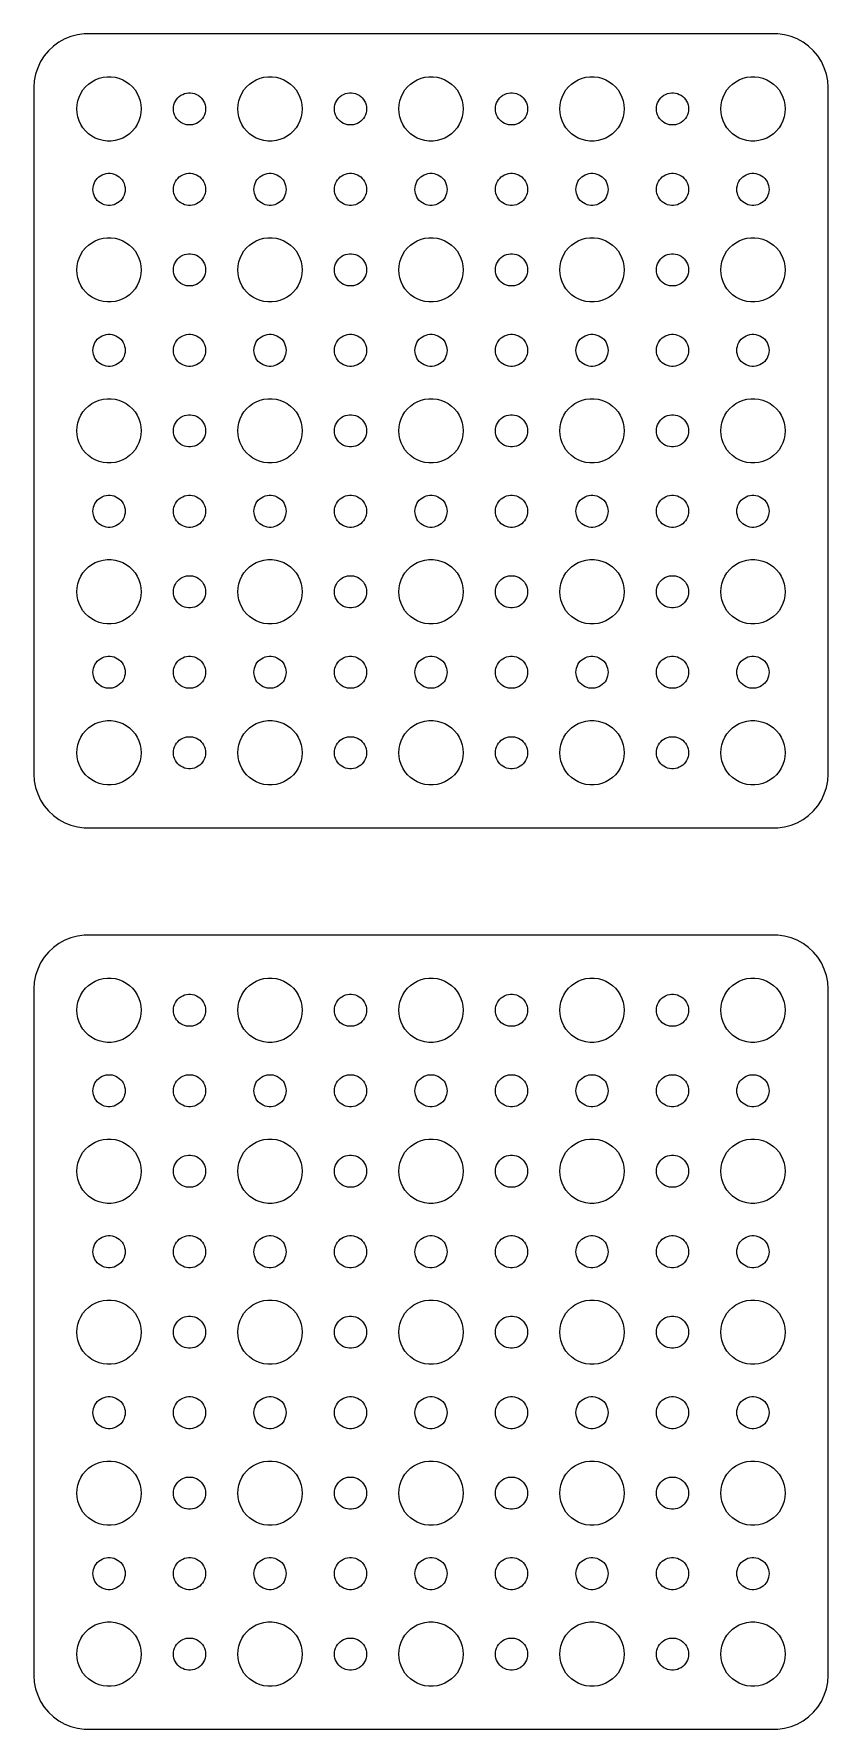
# Model space of a CAD drawing. Header units: metres. Extents: x -37 to 37, y 131 to 289.
import ezdxf

# ---------------------------------------------------------------- set-up
doc = ezdxf.new("R2010")
doc.units = ezdxf.units.M

msp = doc.modelspace()

# ---------------------------------------------------------------- linework, layer by layer
for p, q in [((-35.1871, 287.853), (-35.6448, 287.423)), ((-34.6791, 288.222), (-35.1871, 287.853)), ((-34.1289, 288.524), (-34.6791, 288.222)), ((-33.5451, 288.755), (-34.1289, 288.524)), ((-32.9369, 288.911), (-33.5451, 288.755)), ((-32.3139, 288.99), (-32.9369, 288.911)), ((32.3139, 288.99), (-32.3139, 288.99)), ((32.9369, 288.911), (32.3139, 288.99)), ((33.5451, 288.755), (32.9369, 288.911)), ((34.1289, 288.524), (33.5451, 288.755)), ((34.6791, 288.222), (34.1289, 288.524)), ((35.1871, 287.853), (34.6791, 288.222)), ((35.6448, 287.423), (35.1871, 287.853)), ((-36.3815, 286.409), (-36.6489, 285.841)), ((-36.0451, 286.939), (-36.3815, 286.409)), ((-35.6448, 287.423), (-36.0451, 286.939)), ((36.0451, 286.939), (35.6448, 287.423)), ((36.3815, 286.409), (36.0451, 286.939)), ((36.6489, 285.841), (36.3815, 286.409)), ((-36.9606, 284.627), (-37, 284)), ((-36.8429, 285.243), (-36.9606, 284.627)), ((-36.6489, 285.841), (-36.8429, 285.243)), ((-31.9123, 284.312), (-31.6075, 284.533)), ((-31.6075, 284.533), (-31.2773, 284.714)), ((-31.2773, 284.714), (-30.927, 284.853)), ((-30.927, 284.853), (-30.5621, 284.947)), ((-30.5621, 284.947), (-30.1884, 284.994)), ((-30.1884, 284.994), (-29.8116, 284.994)), ((-29.8116, 284.994), (-29.4379, 284.947)), ((-29.4379, 284.947), (-29.0729, 284.853)), ((-29.0729, 284.853), (-28.7227, 284.714)), ((-28.7227, 284.714), (-28.3925, 284.533)), ((-28.3925, 284.533), (-28.0877, 284.312)), ((-16.9123, 284.312), (-16.6075, 284.533)), ((-16.6075, 284.533), (-16.2773, 284.714)), ((-16.2773, 284.714), (-15.927, 284.853)), ((-15.927, 284.853), (-15.5621, 284.947)), ((-15.5621, 284.947), (-15.1884, 284.994)), ((-15.1884, 284.994), (-14.8116, 284.994)), ((-14.8116, 284.994), (-14.4379, 284.947)), ((-14.4379, 284.947), (-14.0729, 284.853)), ((-14.0729, 284.853), (-13.7227, 284.714)), ((-13.7227, 284.714), (-13.3925, 284.533)), ((-13.3925, 284.533), (-13.0877, 284.312)), ((-1.91226, 284.312), (-1.60747, 284.533)), ((-1.60747, 284.533), (-1.27733, 284.714)), ((-1.27733, 284.714), (-0.92705, 284.853)), ((-0.92705, 284.853), (-0.56213, 284.947)), ((-0.56213, 284.947), (-0.18837, 284.994)), ((-0.18837, 284.994), (0.18837, 284.994)), ((0.18837, 284.994), (0.56213, 284.947)), ((0.56213, 284.947), (0.92705, 284.853)), ((0.92705, 284.853), (1.27733, 284.714)), ((1.27733, 284.714), (1.60747, 284.533)), ((1.60747, 284.533), (1.91226, 284.312)), ((13.0877, 284.312), (13.3925, 284.533)), ((13.3925, 284.533), (13.7227, 284.714)), ((13.7227, 284.714), (14.0729, 284.853)), ((14.0729, 284.853), (14.4379, 284.947)), ((14.4379, 284.947), (14.8116, 284.994)), ((14.8116, 284.994), (15.1884, 284.994)), ((15.1884, 284.994), (15.5621, 284.947)), ((15.5621, 284.947), (15.927, 284.853)), ((15.927, 284.853), (16.2773, 284.714)), ((16.2773, 284.714), (16.6075, 284.533)), ((16.6075, 284.533), (16.9123, 284.312)), ((28.0877, 284.312), (28.3925, 284.533)), ((28.3925, 284.533), (28.7227, 284.714)), ((28.7227, 284.714), (29.0729, 284.853)), ((29.0729, 284.853), (29.4379, 284.947)), ((29.4379, 284.947), (29.8116, 284.994)), ((29.8116, 284.994), (30.1884, 284.994)), ((30.1884, 284.994), (30.5621, 284.947)), ((30.5621, 284.947), (30.927, 284.853)), ((30.927, 284.853), (31.2773, 284.714)), ((31.2773, 284.714), (31.6075, 284.533)), ((31.6075, 284.533), (31.9123, 284.312)), ((36.8429, 285.243), (36.6489, 285.841)), ((36.9606, 284.627), (36.8429, 285.243)), ((37, 284), (36.9606, 284.627)), ((-37, 284), (-37, 220)), ((-32.9057, 282.746), (-32.7893, 283.104)), ((-32.7893, 283.104), (-32.6289, 283.445)), ((-32.6289, 283.445), (-32.427, 283.763)), ((-32.427, 283.763), (-32.1869, 284.054)), ((-32.1869, 284.054), (-31.9123, 284.312)), ((-28.0877, 284.312), (-27.8131, 284.054)), ((-27.8131, 284.054), (-27.5729, 283.763)), ((-27.5729, 283.763), (-27.3711, 283.445)), ((-27.3711, 283.445), (-27.2107, 283.104)), ((-27.2107, 283.104), (-27.0942, 282.746)), ((-23.8145, 282.723), (-23.7135, 282.882)), ((-23.7135, 282.882), (-23.5934, 283.027)), ((-23.5934, 283.027), (-23.4561, 283.156)), ((-23.4561, 283.156), (-23.3037, 283.266)), ((-23.3037, 283.266), (-23.1387, 283.357)), ((-23.1387, 283.357), (-22.9635, 283.427)), ((-22.9635, 283.427), (-22.7811, 283.473)), ((-22.7811, 283.473), (-22.5942, 283.497)), ((-22.5942, 283.497), (-22.4058, 283.497)), ((-22.4058, 283.497), (-22.2189, 283.473)), ((-22.2189, 283.473), (-22.0365, 283.427)), ((-22.0365, 283.427), (-21.8613, 283.357)), ((-21.8613, 283.357), (-21.6963, 283.266)), ((-21.6963, 283.266), (-21.5439, 283.156)), ((-21.5439, 283.156), (-21.4065, 283.027)), ((-21.4065, 283.027), (-21.2865, 282.882)), ((-21.2865, 282.882), (-21.1855, 282.723)), ((-17.9057, 282.746), (-17.7893, 283.104)), ((-17.7893, 283.104), (-17.6289, 283.445)), ((-17.6289, 283.445), (-17.427, 283.763)), ((-17.427, 283.763), (-17.1869, 284.054)), ((-17.1869, 284.054), (-16.9123, 284.312)), ((-13.0877, 284.312), (-12.8131, 284.054)), ((-12.8131, 284.054), (-12.5729, 283.763)), ((-12.5729, 283.763), (-12.3711, 283.445)), ((-12.3711, 283.445), (-12.2107, 283.104)), ((-12.2107, 283.104), (-12.0942, 282.746)), ((-8.81445, 282.723), (-8.71352, 282.882)), ((-8.71352, 282.882), (-8.59344, 283.027)), ((-8.59344, 283.027), (-8.45613, 283.156)), ((-8.45613, 283.156), (-8.30373, 283.266)), ((-8.30373, 283.266), (-8.13866, 283.357)), ((-8.13866, 283.357), (-7.96352, 283.427)), ((-7.96352, 283.427), (-7.78107, 283.473)), ((-7.78107, 283.473), (-7.59418, 283.497)), ((-7.59418, 283.497), (-7.40581, 283.497)), ((-7.40581, 283.497), (-7.21892, 283.473)), ((-7.21892, 283.473), (-7.03647, 283.427)), ((-7.03647, 283.427), (-6.86133, 283.357)), ((-6.86133, 283.357), (-6.69626, 283.266)), ((-6.69626, 283.266), (-6.54385, 283.156)), ((-6.54385, 283.156), (-6.40654, 283.027)), ((-6.40654, 283.027), (-6.28647, 282.882)), ((-6.28647, 282.882), (-6.18553, 282.723)), ((-2.90575, 282.746), (-2.78932, 283.104)), ((-2.78932, 283.104), (-2.62891, 283.445)), ((-2.62891, 283.445), (-2.42705, 283.763)), ((-2.42705, 283.763), (-2.1869, 284.054)), ((-2.1869, 284.054), (-1.91226, 284.312)), ((1.91226, 284.312), (2.1869, 284.054)), ((2.1869, 284.054), (2.42705, 283.763)), ((2.42705, 283.763), (2.62891, 283.445)), ((2.62891, 283.445), (2.78932, 283.104)), ((2.78932, 283.104), (2.90575, 282.746)), ((6.18553, 282.723), (6.28647, 282.882)), ((6.28647, 282.882), (6.40654, 283.027)), ((6.40654, 283.027), (6.54385, 283.156)), ((6.54385, 283.156), (6.69626, 283.266)), ((6.69626, 283.266), (6.86133, 283.357)), ((6.86133, 283.357), (7.03647, 283.427)), ((7.03647, 283.427), (7.21892, 283.473)), ((7.21892, 283.473), (7.40581, 283.497)), ((7.40581, 283.497), (7.59418, 283.497)), ((7.59418, 283.497), (7.78107, 283.473)), ((7.78107, 283.473), (7.96352, 283.427)), ((7.96352, 283.427), (8.13866, 283.357)), ((8.13866, 283.357), (8.30373, 283.266)), ((8.30373, 283.266), (8.45613, 283.156)), ((8.45613, 283.156), (8.59344, 283.027)), ((8.59344, 283.027), (8.71352, 282.882)), ((8.71352, 282.882), (8.81445, 282.723)), ((12.0942, 282.746), (12.2107, 283.104)), ((12.2107, 283.104), (12.3711, 283.445)), ((12.3711, 283.445), (12.5729, 283.763)), ((12.5729, 283.763), (12.8131, 284.054)), ((12.8131, 284.054), (13.0877, 284.312)), ((16.9123, 284.312), (17.1869, 284.054)), ((17.1869, 284.054), (17.427, 283.763)), ((17.427, 283.763), (17.6289, 283.445)), ((17.6289, 283.445), (17.7893, 283.104)), ((17.7893, 283.104), (17.9057, 282.746)), ((21.1855, 282.723), (21.2865, 282.882)), ((21.2865, 282.882), (21.4065, 283.027)), ((21.4065, 283.027), (21.5439, 283.156)), ((21.5439, 283.156), (21.6963, 283.266)), ((21.6963, 283.266), (21.8613, 283.357)), ((21.8613, 283.357), (22.0365, 283.427)), ((22.0365, 283.427), (22.2189, 283.473)), ((22.2189, 283.473), (22.4058, 283.497)), ((22.4058, 283.497), (22.5942, 283.497)), ((22.5942, 283.497), (22.7811, 283.473)), ((22.7811, 283.473), (22.9635, 283.427)), ((22.9635, 283.427), (23.1387, 283.357)), ((23.1387, 283.357), (23.3037, 283.266)), ((23.3037, 283.266), (23.4561, 283.156)), ((23.4561, 283.156), (23.5934, 283.027)), ((23.5934, 283.027), (23.7135, 282.882)), ((23.7135, 282.882), (23.8145, 282.723)), ((27.0942, 282.746), (27.2107, 283.104)), ((27.2107, 283.104), (27.3711, 283.445)), ((27.3711, 283.445), (27.5729, 283.763)), ((27.5729, 283.763), (27.8131, 284.054)), ((27.8131, 284.054), (28.0877, 284.312)), ((31.9123, 284.312), (32.1869, 284.054)), ((32.1869, 284.054), (32.427, 283.763)), ((32.427, 283.763), (32.6289, 283.445)), ((32.6289, 283.445), (32.7893, 283.104)), ((32.7893, 283.104), (32.9057, 282.746)), ((37, 220), (37, 284)), ((-33, 282), (-32.9763, 282.376)), ((-32.9763, 281.624), (-33, 282)), ((-32.9763, 282.376), (-32.9057, 282.746)), ((-32.9057, 281.254), (-32.9763, 281.624)), ((-32.7893, 280.896), (-32.9057, 281.254)), ((-27.0942, 281.254), (-27.2107, 280.896)), ((-27.0942, 282.746), (-27.0237, 282.376)), ((-27.0237, 281.624), (-27.0942, 281.254)), ((-27.0237, 282.376), (-27, 282)), ((-27, 282), (-27.0237, 281.624)), ((-24, 282), (-23.9882, 282.188)), ((-23.9882, 281.812), (-24, 282)), ((-23.9882, 282.188), (-23.9529, 282.373)), ((-23.9529, 281.627), (-23.9882, 281.812)), ((-23.9529, 282.373), (-23.8947, 282.552)), ((-23.8947, 281.448), (-23.9529, 281.627)), ((-23.8947, 282.552), (-23.8145, 282.723)), ((-23.8145, 281.277), (-23.8947, 281.448)), ((-23.7135, 281.118), (-23.8145, 281.277)), ((-21.1855, 281.277), (-21.2865, 281.118)), ((-21.1855, 282.723), (-21.1053, 282.552)), ((-21.1053, 281.448), (-21.1855, 281.277)), ((-21.1053, 282.552), (-21.0471, 282.373)), ((-21.0471, 281.627), (-21.1053, 281.448)), ((-21.0471, 282.373), (-21.0118, 282.188)), ((-21.0118, 281.812), (-21.0471, 281.627)), ((-21.0118, 282.188), (-21, 282)), ((-21, 282), (-21.0118, 281.812)), ((-18, 282), (-17.9763, 282.376)), ((-17.9763, 281.624), (-18, 282)), ((-17.9763, 282.376), (-17.9057, 282.746)), ((-17.9057, 281.254), (-17.9763, 281.624)), ((-17.7893, 280.896), (-17.9057, 281.254)), ((-12.0942, 281.254), (-12.2107, 280.896)), ((-12.0942, 282.746), (-12.0237, 282.376)), ((-12.0237, 281.624), (-12.0942, 281.254)), ((-12.0237, 282.376), (-12, 282)), ((-12, 282), (-12.0237, 281.624)), ((-9, 282), (-8.98816, 282.188)), ((-8.98816, 281.812), (-9, 282)), ((-8.98816, 282.188), (-8.95287, 282.373)), ((-8.95287, 281.627), (-8.98816, 281.812)), ((-8.95287, 282.373), (-8.89465, 282.552)), ((-8.89465, 281.448), (-8.95287, 281.627)), ((-8.89465, 282.552), (-8.81445, 282.723)), ((-8.81445, 281.277), (-8.89465, 281.448)), ((-8.71352, 281.118), (-8.81445, 281.277)), ((-6.18553, 281.277), (-6.28647, 281.118)), ((-6.18553, 282.723), (-6.10533, 282.552)), ((-6.10533, 281.448), (-6.18553, 281.277)), ((-6.10533, 282.552), (-6.04712, 282.373)), ((-6.04712, 281.627), (-6.10533, 281.448)), ((-6.04712, 282.373), (-6.01183, 282.188)), ((-6.01183, 281.812), (-6.04712, 281.627)), ((-6.01183, 282.188), (-6, 282)), ((-6, 282), (-6.01183, 281.812)), ((-3, 282), (-2.97633, 282.376)), ((-2.97633, 281.624), (-3, 282)), ((-2.97633, 282.376), (-2.90575, 282.746)), ((-2.90575, 281.254), (-2.97633, 281.624)), ((-2.78932, 280.896), (-2.90575, 281.254)), ((2.90575, 281.254), (2.78932, 280.896)), ((2.90575, 282.746), (2.97633, 282.376)), ((2.97633, 281.624), (2.90575, 281.254)), ((2.97633, 282.376), (3, 282)), ((3, 282), (2.97633, 281.624)), ((6, 282), (6.01183, 282.188)), ((6.01183, 281.812), (6, 282)), ((6.01183, 282.188), (6.04712, 282.373)), ((6.04712, 281.627), (6.01183, 281.812)), ((6.04712, 282.373), (6.10533, 282.552)), ((6.10533, 281.448), (6.04712, 281.627)), ((6.10533, 282.552), (6.18553, 282.723)), ((6.18553, 281.277), (6.10533, 281.448)), ((6.28647, 281.118), (6.18553, 281.277)), ((8.81445, 281.277), (8.71352, 281.118)), ((8.81445, 282.723), (8.89465, 282.552)), ((8.89465, 281.448), (8.81445, 281.277)), ((8.89465, 282.552), (8.95287, 282.373)), ((8.95287, 281.627), (8.89465, 281.448)), ((8.95287, 282.373), (8.98816, 282.188)), ((8.98816, 281.812), (8.95287, 281.627)), ((8.98816, 282.188), (9, 282)), ((9, 282), (8.98816, 281.812)), ((12, 282), (12.0237, 282.376)), ((12.0237, 281.624), (12, 282)), ((12.0237, 282.376), (12.0942, 282.746)), ((12.0942, 281.254), (12.0237, 281.624)), ((12.2107, 280.896), (12.0942, 281.254)), ((17.9057, 281.254), (17.7893, 280.896)), ((17.9057, 282.746), (17.9763, 282.376)), ((17.9763, 281.624), (17.9057, 281.254)), ((17.9763, 282.376), (18, 282)), ((18, 282), (17.9763, 281.624)), ((21, 282), (21.0118, 282.188)), ((21.0118, 281.812), (21, 282)), ((21.0118, 282.188), (21.0471, 282.373)), ((21.0471, 281.627), (21.0118, 281.812)), ((21.0471, 282.373), (21.1053, 282.552)), ((21.1053, 281.448), (21.0471, 281.627)), ((21.1053, 282.552), (21.1855, 282.723)), ((21.1855, 281.277), (21.1053, 281.448)), ((21.2865, 281.118), (21.1855, 281.277)), ((23.8145, 281.277), (23.7135, 281.118)), ((23.8145, 282.723), (23.8947, 282.552)), ((23.8947, 281.448), (23.8145, 281.277)), ((23.8947, 282.552), (23.9529, 282.373)), ((23.9529, 281.627), (23.8947, 281.448)), ((23.9529, 282.373), (23.9882, 282.188)), ((23.9882, 281.812), (23.9529, 281.627)), ((23.9882, 282.188), (24, 282)), ((24, 282), (23.9882, 281.812)), ((27, 282), (27.0237, 282.376)), ((27.0237, 281.624), (27, 282)), ((27.0237, 282.376), (27.0942, 282.746)), ((27.0942, 281.254), (27.0237, 281.624)), ((27.2107, 280.896), (27.0942, 281.254)), ((32.9057, 281.254), (32.7893, 280.896)), ((32.9057, 282.746), (32.9763, 282.376)), ((32.9763, 281.624), (32.9057, 281.254)), ((32.9763, 282.376), (33, 282)), ((33, 282), (32.9763, 281.624)), ((-32.6289, 280.555), (-32.7893, 280.896)), ((-32.427, 280.237), (-32.6289, 280.555)), ((-32.1869, 279.946), (-32.427, 280.237)), ((-31.9123, 279.688), (-32.1869, 279.946)), ((-31.6075, 279.467), (-31.9123, 279.688)), ((-28.0877, 279.688), (-28.3925, 279.467)), ((-27.8131, 279.946), (-28.0877, 279.688)), ((-27.5729, 280.237), (-27.8131, 279.946)), ((-27.3711, 280.555), (-27.5729, 280.237)), ((-27.2107, 280.896), (-27.3711, 280.555)), ((-23.5934, 280.973), (-23.7135, 281.118)), ((-23.4561, 280.844), (-23.5934, 280.973)), ((-23.3037, 280.734), (-23.4561, 280.844)), ((-23.1387, 280.643), (-23.3037, 280.734)), ((-22.9635, 280.573), (-23.1387, 280.643)), ((-22.7811, 280.527), (-22.9635, 280.573)), ((-22.5942, 280.503), (-22.7811, 280.527)), ((-22.4058, 280.503), (-22.5942, 280.503)), ((-22.2189, 280.527), (-22.4058, 280.503)), ((-22.0365, 280.573), (-22.2189, 280.527)), ((-21.8613, 280.643), (-22.0365, 280.573)), ((-21.6963, 280.734), (-21.8613, 280.643)), ((-21.5439, 280.844), (-21.6963, 280.734)), ((-21.4065, 280.973), (-21.5439, 280.844)), ((-21.2865, 281.118), (-21.4065, 280.973)), ((-17.6289, 280.555), (-17.7893, 280.896)), ((-17.427, 280.237), (-17.6289, 280.555)), ((-17.1869, 279.946), (-17.427, 280.237)), ((-16.9123, 279.688), (-17.1869, 279.946)), ((-16.6075, 279.467), (-16.9123, 279.688)), ((-13.0877, 279.688), (-13.3925, 279.467)), ((-12.8131, 279.946), (-13.0877, 279.688)), ((-12.5729, 280.237), (-12.8131, 279.946)), ((-12.3711, 280.555), (-12.5729, 280.237)), ((-12.2107, 280.896), (-12.3711, 280.555)), ((-8.59344, 280.973), (-8.71352, 281.118)), ((-8.45613, 280.844), (-8.59344, 280.973)), ((-8.30373, 280.734), (-8.45613, 280.844)), ((-8.13866, 280.643), (-8.30373, 280.734)), ((-7.96352, 280.573), (-8.13866, 280.643)), ((-7.78107, 280.527), (-7.96352, 280.573)), ((-7.59418, 280.503), (-7.78107, 280.527)), ((-7.40581, 280.503), (-7.59418, 280.503)), ((-7.21892, 280.527), (-7.40581, 280.503)), ((-7.03647, 280.573), (-7.21892, 280.527)), ((-6.86133, 280.643), (-7.03647, 280.573)), ((-6.69626, 280.734), (-6.86133, 280.643)), ((-6.54385, 280.844), (-6.69626, 280.734)), ((-6.40654, 280.973), (-6.54385, 280.844)), ((-6.28647, 281.118), (-6.40654, 280.973)), ((-2.62891, 280.555), (-2.78932, 280.896)), ((-2.42705, 280.237), (-2.62891, 280.555)), ((-2.1869, 279.946), (-2.42705, 280.237)), ((-1.91226, 279.688), (-2.1869, 279.946)), ((-1.60747, 279.467), (-1.91226, 279.688)), ((1.91226, 279.688), (1.60747, 279.467)), ((2.1869, 279.946), (1.91226, 279.688)), ((2.42705, 280.237), (2.1869, 279.946)), ((2.62891, 280.555), (2.42705, 280.237)), ((2.78932, 280.896), (2.62891, 280.555)), ((6.40654, 280.973), (6.28647, 281.118)), ((6.54385, 280.844), (6.40654, 280.973)), ((6.69626, 280.734), (6.54385, 280.844)), ((6.86133, 280.643), (6.69626, 280.734)), ((7.03647, 280.573), (6.86133, 280.643)), ((7.21892, 280.527), (7.03647, 280.573)), ((7.40581, 280.503), (7.21892, 280.527)), ((7.59418, 280.503), (7.40581, 280.503)), ((7.78107, 280.527), (7.59418, 280.503)), ((7.96352, 280.573), (7.78107, 280.527)), ((8.13866, 280.643), (7.96352, 280.573)), ((8.30373, 280.734), (8.13866, 280.643)), ((8.45613, 280.844), (8.30373, 280.734)), ((8.59344, 280.973), (8.45613, 280.844)), ((8.71352, 281.118), (8.59344, 280.973)), ((12.3711, 280.555), (12.2107, 280.896)), ((12.5729, 280.237), (12.3711, 280.555)), ((12.8131, 279.946), (12.5729, 280.237)), ((13.0877, 279.688), (12.8131, 279.946)), ((13.3925, 279.467), (13.0877, 279.688)), ((16.9123, 279.688), (16.6075, 279.467)), ((17.1869, 279.946), (16.9123, 279.688)), ((17.427, 280.237), (17.1869, 279.946)), ((17.6289, 280.555), (17.427, 280.237)), ((17.7893, 280.896), (17.6289, 280.555)), ((21.4065, 280.973), (21.2865, 281.118)), ((21.5439, 280.844), (21.4065, 280.973)), ((21.6963, 280.734), (21.5439, 280.844)), ((21.8613, 280.643), (21.6963, 280.734)), ((22.0365, 280.573), (21.8613, 280.643)), ((22.2189, 280.527), (22.0365, 280.573)), ((22.4058, 280.503), (22.2189, 280.527)), ((22.5942, 280.503), (22.4058, 280.503)), ((22.7811, 280.527), (22.5942, 280.503)), ((22.9635, 280.573), (22.7811, 280.527)), ((23.1387, 280.643), (22.9635, 280.573)), ((23.3037, 280.734), (23.1387, 280.643)), ((23.4561, 280.844), (23.3037, 280.734)), ((23.5934, 280.973), (23.4561, 280.844)), ((23.7135, 281.118), (23.5934, 280.973)), ((27.3711, 280.555), (27.2107, 280.896)), ((27.5729, 280.237), (27.3711, 280.555)), ((27.8131, 279.946), (27.5729, 280.237)), ((28.0877, 279.688), (27.8131, 279.946)), ((28.3925, 279.467), (28.0877, 279.688)), ((31.9123, 279.688), (31.6075, 279.467)), ((32.1869, 279.946), (31.9123, 279.688)), ((32.427, 280.237), (32.1869, 279.946)), ((32.6289, 280.555), (32.427, 280.237)), ((32.7893, 280.896), (32.6289, 280.555)), ((-31.2773, 279.286), (-31.6075, 279.467)), ((-30.927, 279.147), (-31.2773, 279.286)), ((-30.5621, 279.053), (-30.927, 279.147)), ((-30.1884, 279.006), (-30.5621, 279.053)), ((-29.8116, 279.006), (-30.1884, 279.006)), ((-29.4379, 279.053), (-29.8116, 279.006)), ((-29.0729, 279.147), (-29.4379, 279.053)), ((-28.7227, 279.286), (-29.0729, 279.147)), ((-28.3925, 279.467), (-28.7227, 279.286)), ((-16.2773, 279.286), (-16.6075, 279.467)), ((-15.927, 279.147), (-16.2773, 279.286)), ((-15.5621, 279.053), (-15.927, 279.147)), ((-15.1884, 279.006), (-15.5621, 279.053)), ((-14.8116, 279.006), (-15.1884, 279.006)), ((-14.4379, 279.053), (-14.8116, 279.006)), ((-14.0729, 279.147), (-14.4379, 279.053)), ((-13.7227, 279.286), (-14.0729, 279.147)), ((-13.3925, 279.467), (-13.7227, 279.286)), ((-1.27733, 279.286), (-1.60747, 279.467)), ((-0.92705, 279.147), (-1.27733, 279.286)), ((-0.56213, 279.053), (-0.92705, 279.147)), ((-0.18837, 279.006), (-0.56213, 279.053)), ((0.18837, 279.006), (-0.18837, 279.006)), ((0.56213, 279.053), (0.18837, 279.006)), ((0.92705, 279.147), (0.56213, 279.053)), ((1.27733, 279.286), (0.92705, 279.147)), ((1.60747, 279.467), (1.27733, 279.286)), ((13.7227, 279.286), (13.3925, 279.467)), ((14.0729, 279.147), (13.7227, 279.286)), ((14.4379, 279.053), (14.0729, 279.147)), ((14.8116, 279.006), (14.4379, 279.053)), ((15.1884, 279.006), (14.8116, 279.006)), ((15.5621, 279.053), (15.1884, 279.006)), ((15.927, 279.147), (15.5621, 279.053)), ((16.2773, 279.286), (15.927, 279.147)), ((16.6075, 279.467), (16.2773, 279.286)), ((28.7227, 279.286), (28.3925, 279.467)), ((29.0729, 279.147), (28.7227, 279.286)), ((29.4379, 279.053), (29.0729, 279.147)), ((29.8116, 279.006), (29.4379, 279.053)), ((30.1884, 279.006), (29.8116, 279.006)), ((30.5621, 279.053), (30.1884, 279.006)), ((30.927, 279.147), (30.5621, 279.053)), ((31.2773, 279.286), (30.927, 279.147)), ((31.6075, 279.467), (31.2773, 279.286)), ((-31.4529, 274.873), (-31.3947, 275.052)), ((-31.3947, 275.052), (-31.3145, 275.223)), ((-31.3145, 275.223), (-31.2135, 275.382)), ((-31.2135, 275.382), (-31.0934, 275.527)), ((-31.0934, 275.527), (-30.9561, 275.656)), ((-30.9561, 275.656), (-30.8037, 275.766)), ((-30.8037, 275.766), (-30.6387, 275.857)), ((-30.6387, 275.857), (-30.4635, 275.927)), ((-30.4635, 275.927), (-30.2811, 275.973)), ((-30.2811, 275.973), (-30.0942, 275.997)), ((-30.0942, 275.997), (-29.9058, 275.997)), ((-29.9058, 275.997), (-29.7189, 275.973)), ((-29.7189, 275.973), (-29.5365, 275.927)), ((-29.5365, 275.927), (-29.3613, 275.857)), ((-29.3613, 275.857), (-29.1963, 275.766)), ((-29.1963, 275.766), (-29.0439, 275.656)), ((-29.0439, 275.656), (-28.9065, 275.527)), ((-28.9065, 275.527), (-28.7865, 275.382)), ((-28.7865, 275.382), (-28.6855, 275.223)), ((-28.6855, 275.223), (-28.6053, 275.052)), ((-28.6053, 275.052), (-28.5471, 274.873)), ((-23.9529, 274.873), (-23.8947, 275.052)), ((-23.8947, 275.052), (-23.8145, 275.223)), ((-23.8145, 275.223), (-23.7135, 275.382)), ((-23.7135, 275.382), (-23.5934, 275.527)), ((-23.5934, 275.527), (-23.4561, 275.656)), ((-23.4561, 275.656), (-23.3037, 275.766)), ((-23.3037, 275.766), (-23.1387, 275.857)), ((-23.1387, 275.857), (-22.9635, 275.927)), ((-22.9635, 275.927), (-22.7811, 275.973)), ((-22.7811, 275.973), (-22.5942, 275.997)), ((-22.5942, 275.997), (-22.4058, 275.997)), ((-22.4058, 275.997), (-22.2189, 275.973)), ((-22.2189, 275.973), (-22.0365, 275.927)), ((-22.0365, 275.927), (-21.8613, 275.857)), ((-21.8613, 275.857), (-21.6963, 275.766)), ((-21.6963, 275.766), (-21.5439, 275.656)), ((-21.5439, 275.656), (-21.4065, 275.527)), ((-21.4065, 275.527), (-21.2865, 275.382)), ((-21.2865, 275.382), (-21.1855, 275.223)), ((-21.1855, 275.223), (-21.1053, 275.052)), ((-21.1053, 275.052), (-21.0471, 274.873)), ((-16.4529, 274.873), (-16.3947, 275.052)), ((-16.3947, 275.052), (-16.3145, 275.223)), ((-16.3145, 275.223), (-16.2135, 275.382)), ((-16.2135, 275.382), (-16.0934, 275.527)), ((-16.0934, 275.527), (-15.9561, 275.656)), ((-15.9561, 275.656), (-15.8037, 275.766)), ((-15.8037, 275.766), (-15.6387, 275.857)), ((-15.6387, 275.857), (-15.4635, 275.927)), ((-15.4635, 275.927), (-15.2811, 275.973)), ((-15.2811, 275.973), (-15.0942, 275.997)), ((-15.0942, 275.997), (-14.9058, 275.997)), ((-14.9058, 275.997), (-14.7189, 275.973)), ((-14.7189, 275.973), (-14.5365, 275.927)), ((-14.5365, 275.927), (-14.3613, 275.857)), ((-14.3613, 275.857), (-14.1963, 275.766)), ((-14.1963, 275.766), (-14.0439, 275.656)), ((-14.0439, 275.656), (-13.9065, 275.527)), ((-13.9065, 275.527), (-13.7865, 275.382)), ((-13.7865, 275.382), (-13.6855, 275.223)), ((-13.6855, 275.223), (-13.6053, 275.052)), ((-13.6053, 275.052), (-13.5471, 274.873)), ((-8.95287, 274.873), (-8.89465, 275.052)), ((-8.89465, 275.052), (-8.81445, 275.223)), ((-8.81445, 275.223), (-8.71352, 275.382)), ((-8.71352, 275.382), (-8.59344, 275.527)), ((-8.59344, 275.527), (-8.45613, 275.656)), ((-8.45613, 275.656), (-8.30373, 275.766)), ((-8.30373, 275.766), (-8.13866, 275.857)), ((-8.13866, 275.857), (-7.96352, 275.927)), ((-7.96352, 275.927), (-7.78107, 275.973)), ((-7.78107, 275.973), (-7.59418, 275.997)), ((-7.59418, 275.997), (-7.40581, 275.997)), ((-7.40581, 275.997), (-7.21892, 275.973)), ((-7.21892, 275.973), (-7.03647, 275.927)), ((-7.03647, 275.927), (-6.86133, 275.857)), ((-6.86133, 275.857), (-6.69626, 275.766)), ((-6.69626, 275.766), (-6.54385, 275.656)), ((-6.54385, 275.656), (-6.40654, 275.527)), ((-6.40654, 275.527), (-6.28647, 275.382)), ((-6.28647, 275.382), (-6.18553, 275.223)), ((-6.18553, 275.223), (-6.10533, 275.052)), ((-6.10533, 275.052), (-6.04712, 274.873)), ((-1.45287, 274.873), (-1.39465, 275.052)), ((-1.39465, 275.052), (-1.31445, 275.223)), ((-1.31445, 275.223), (-1.21352, 275.382)), ((-1.21352, 275.382), (-1.09344, 275.527)), ((-1.09344, 275.527), (-0.95613, 275.656)), ((-0.95613, 275.656), (-0.80373, 275.766)), ((-0.80373, 275.766), (-0.63866, 275.857)), ((-0.63866, 275.857), (-0.46352, 275.927)), ((-0.46352, 275.927), (-0.28107, 275.973)), ((-0.28107, 275.973), (-0.09418, 275.997)), ((-0.09418, 275.997), (0.09418, 275.997)), ((0.09418, 275.997), (0.28107, 275.973)), ((0.28107, 275.973), (0.46352, 275.927)), ((0.46352, 275.927), (0.63866, 275.857)), ((0.63866, 275.857), (0.80373, 275.766)), ((0.80373, 275.766), (0.95613, 275.656)), ((0.95613, 275.656), (1.09344, 275.527)), ((1.09344, 275.527), (1.21352, 275.382)), ((1.21352, 275.382), (1.31445, 275.223)), ((1.31445, 275.223), (1.39465, 275.052)), ((1.39465, 275.052), (1.45287, 274.873)), ((6.04712, 274.873), (6.10533, 275.052)), ((6.10533, 275.052), (6.18553, 275.223)), ((6.18553, 275.223), (6.28647, 275.382)), ((6.28647, 275.382), (6.40654, 275.527)), ((6.40654, 275.527), (6.54385, 275.656)), ((6.54385, 275.656), (6.69626, 275.766)), ((6.69626, 275.766), (6.86133, 275.857)), ((6.86133, 275.857), (7.03647, 275.927)), ((7.03647, 275.927), (7.21892, 275.973)), ((7.21892, 275.973), (7.40581, 275.997)), ((7.40581, 275.997), (7.59418, 275.997)), ((7.59418, 275.997), (7.78107, 275.973)), ((7.78107, 275.973), (7.96352, 275.927)), ((7.96352, 275.927), (8.13866, 275.857)), ((8.13866, 275.857), (8.30373, 275.766)), ((8.30373, 275.766), (8.45613, 275.656)), ((8.45613, 275.656), (8.59344, 275.527)), ((8.59344, 275.527), (8.71352, 275.382)), ((8.71352, 275.382), (8.81445, 275.223)), ((8.81445, 275.223), (8.89465, 275.052)), ((8.89465, 275.052), (8.95287, 274.873)), ((13.5471, 274.873), (13.6053, 275.052)), ((13.6053, 275.052), (13.6855, 275.223)), ((13.6855, 275.223), (13.7865, 275.382)), ((13.7865, 275.382), (13.9065, 275.527)), ((13.9065, 275.527), (14.0439, 275.656)), ((14.0439, 275.656), (14.1963, 275.766)), ((14.1963, 275.766), (14.3613, 275.857)), ((14.3613, 275.857), (14.5365, 275.927)), ((14.5365, 275.927), (14.7189, 275.973)), ((14.7189, 275.973), (14.9058, 275.997)), ((14.9058, 275.997), (15.0942, 275.997)), ((15.0942, 275.997), (15.2811, 275.973)), ((15.2811, 275.973), (15.4635, 275.927)), ((15.4635, 275.927), (15.6387, 275.857)), ((15.6387, 275.857), (15.8037, 275.766)), ((15.8037, 275.766), (15.9561, 275.656)), ((15.9561, 275.656), (16.0934, 275.527)), ((16.0934, 275.527), (16.2135, 275.382)), ((16.2135, 275.382), (16.3145, 275.223)), ((16.3145, 275.223), (16.3947, 275.052)), ((16.3947, 275.052), (16.4529, 274.873)), ((21.0471, 274.873), (21.1053, 275.052)), ((21.1053, 275.052), (21.1855, 275.223)), ((21.1855, 275.223), (21.2865, 275.382)), ((21.2865, 275.382), (21.4065, 275.527)), ((21.4065, 275.527), (21.5439, 275.656)), ((21.5439, 275.656), (21.6963, 275.766)), ((21.6963, 275.766), (21.8613, 275.857)), ((21.8613, 275.857), (22.0365, 275.927)), ((22.0365, 275.927), (22.2189, 275.973)), ((22.2189, 275.973), (22.4058, 275.997)), ((22.4058, 275.997), (22.5942, 275.997)), ((22.5942, 275.997), (22.7811, 275.973)), ((22.7811, 275.973), (22.9635, 275.927)), ((22.9635, 275.927), (23.1387, 275.857)), ((23.1387, 275.857), (23.3037, 275.766)), ((23.3037, 275.766), (23.4561, 275.656)), ((23.4561, 275.656), (23.5934, 275.527)), ((23.5934, 275.527), (23.7135, 275.382)), ((23.7135, 275.382), (23.8145, 275.223)), ((23.8145, 275.223), (23.8947, 275.052)), ((23.8947, 275.052), (23.9529, 274.873)), ((28.5471, 274.873), (28.6053, 275.052)), ((28.6053, 275.052), (28.6855, 275.223)), ((28.6855, 275.223), (28.7865, 275.382)), ((28.7865, 275.382), (28.9065, 275.527)), ((28.9065, 275.527), (29.0439, 275.656)), ((29.0439, 275.656), (29.1963, 275.766)), ((29.1963, 275.766), (29.3613, 275.857)), ((29.3613, 275.857), (29.5365, 275.927)), ((29.5365, 275.927), (29.7189, 275.973)), ((29.7189, 275.973), (29.9058, 275.997)), ((29.9058, 275.997), (30.0942, 275.997)), ((30.0942, 275.997), (30.2811, 275.973)), ((30.2811, 275.973), (30.4635, 275.927)), ((30.4635, 275.927), (30.6387, 275.857)), ((30.6387, 275.857), (30.8037, 275.766)), ((30.8037, 275.766), (30.9561, 275.656)), ((30.9561, 275.656), (31.0934, 275.527)), ((31.0934, 275.527), (31.2135, 275.382)), ((31.2135, 275.382), (31.3145, 275.223)), ((31.3145, 275.223), (31.3947, 275.052)), ((31.3947, 275.052), (31.4529, 274.873)), ((-31.5, 274.5), (-31.4882, 274.688)), ((-31.4882, 274.312), (-31.5, 274.5)), ((-31.4882, 274.688), (-31.4529, 274.873)), ((-31.4529, 274.127), (-31.4882, 274.312)), ((-31.3947, 273.948), (-31.4529, 274.127)), ((-31.3145, 273.777), (-31.3947, 273.948)), ((-31.2135, 273.618), (-31.3145, 273.777)), ((-31.0934, 273.473), (-31.2135, 273.618)), ((-30.9561, 273.344), (-31.0934, 273.473)), ((-30.8037, 273.234), (-30.9561, 273.344)), ((-29.0439, 273.344), (-29.1963, 273.234)), ((-28.9065, 273.473), (-29.0439, 273.344)), ((-28.7865, 273.618), (-28.9065, 273.473)), ((-28.6855, 273.777), (-28.7865, 273.618)), ((-28.6053, 273.948), (-28.6855, 273.777)), ((-28.5471, 274.127), (-28.6053, 273.948)), ((-28.5471, 274.873), (-28.5118, 274.688)), ((-28.5118, 274.312), (-28.5471, 274.127)), ((-28.5118, 274.688), (-28.5, 274.5)), ((-28.5, 274.5), (-28.5118, 274.312)), ((-24, 274.5), (-23.9882, 274.688)), ((-23.9882, 274.312), (-24, 274.5)), ((-23.9882, 274.688), (-23.9529, 274.873)), ((-23.9529, 274.127), (-23.9882, 274.312)), ((-23.8947, 273.948), (-23.9529, 274.127)), ((-23.8145, 273.777), (-23.8947, 273.948)), ((-23.7135, 273.618), (-23.8145, 273.777)), ((-23.5934, 273.473), (-23.7135, 273.618)), ((-23.4561, 273.344), (-23.5934, 273.473)), ((-23.3037, 273.234), (-23.4561, 273.344)), ((-21.5439, 273.344), (-21.6963, 273.234)), ((-21.4065, 273.473), (-21.5439, 273.344)), ((-21.2865, 273.618), (-21.4065, 273.473)), ((-21.1855, 273.777), (-21.2865, 273.618)), ((-21.1053, 273.948), (-21.1855, 273.777)), ((-21.0471, 274.127), (-21.1053, 273.948)), ((-21.0471, 274.873), (-21.0118, 274.688)), ((-21.0118, 274.312), (-21.0471, 274.127)), ((-21.0118, 274.688), (-21, 274.5)), ((-21, 274.5), (-21.0118, 274.312)), ((-16.5, 274.5), (-16.4882, 274.688)), ((-16.4882, 274.312), (-16.5, 274.5)), ((-16.4882, 274.688), (-16.4529, 274.873)), ((-16.4529, 274.127), (-16.4882, 274.312)), ((-16.3947, 273.948), (-16.4529, 274.127)), ((-16.3145, 273.777), (-16.3947, 273.948)), ((-16.2135, 273.618), (-16.3145, 273.777)), ((-16.0934, 273.473), (-16.2135, 273.618)), ((-15.9561, 273.344), (-16.0934, 273.473)), ((-15.8037, 273.234), (-15.9561, 273.344)), ((-14.0439, 273.344), (-14.1963, 273.234)), ((-13.9065, 273.473), (-14.0439, 273.344)), ((-13.7865, 273.618), (-13.9065, 273.473)), ((-13.6855, 273.777), (-13.7865, 273.618)), ((-13.6053, 273.948), (-13.6855, 273.777)), ((-13.5471, 274.127), (-13.6053, 273.948)), ((-13.5471, 274.873), (-13.5118, 274.688)), ((-13.5118, 274.312), (-13.5471, 274.127)), ((-13.5118, 274.688), (-13.5, 274.5)), ((-13.5, 274.5), (-13.5118, 274.312)), ((-9, 274.5), (-8.98816, 274.688)), ((-8.98816, 274.312), (-9, 274.5)), ((-8.98816, 274.688), (-8.95287, 274.873)), ((-8.95287, 274.127), (-8.98816, 274.312)), ((-8.89465, 273.948), (-8.95287, 274.127)), ((-8.81445, 273.777), (-8.89465, 273.948)), ((-8.71352, 273.618), (-8.81445, 273.777)), ((-8.59344, 273.473), (-8.71352, 273.618)), ((-8.45613, 273.344), (-8.59344, 273.473)), ((-8.30373, 273.234), (-8.45613, 273.344)), ((-6.54385, 273.344), (-6.69626, 273.234)), ((-6.40654, 273.473), (-6.54385, 273.344)), ((-6.28647, 273.618), (-6.40654, 273.473)), ((-6.18553, 273.777), (-6.28647, 273.618)), ((-6.10533, 273.948), (-6.18553, 273.777)), ((-6.04712, 274.127), (-6.10533, 273.948)), ((-6.04712, 274.873), (-6.01183, 274.688)), ((-6.01183, 274.312), (-6.04712, 274.127)), ((-6.01183, 274.688), (-6, 274.5)), ((-6, 274.5), (-6.01183, 274.312)), ((-1.5, 274.5), (-1.48816, 274.688)), ((-1.48816, 274.312), (-1.5, 274.5)), ((-1.48816, 274.688), (-1.45287, 274.873)), ((-1.45287, 274.127), (-1.48816, 274.312)), ((-1.39465, 273.948), (-1.45287, 274.127)), ((-1.31445, 273.777), (-1.39465, 273.948)), ((-1.21352, 273.618), (-1.31445, 273.777)), ((-1.09344, 273.473), (-1.21352, 273.618)), ((-0.95613, 273.344), (-1.09344, 273.473)), ((-0.80373, 273.234), (-0.95613, 273.344)), ((0.95613, 273.344), (0.80373, 273.234)), ((1.09344, 273.473), (0.95613, 273.344)), ((1.21352, 273.618), (1.09344, 273.473)), ((1.31445, 273.777), (1.21352, 273.618)), ((1.39465, 273.948), (1.31445, 273.777)), ((1.45287, 274.127), (1.39465, 273.948)), ((1.45287, 274.873), (1.48816, 274.688)), ((1.48816, 274.312), (1.45287, 274.127)), ((1.48816, 274.688), (1.5, 274.5)), ((1.5, 274.5), (1.48816, 274.312)), ((6, 274.5), (6.01183, 274.688)), ((6.01183, 274.312), (6, 274.5)), ((6.01183, 274.688), (6.04712, 274.873)), ((6.04712, 274.127), (6.01183, 274.312)), ((6.10533, 273.948), (6.04712, 274.127)), ((6.18553, 273.777), (6.10533, 273.948)), ((6.28647, 273.618), (6.18553, 273.777)), ((6.40654, 273.473), (6.28647, 273.618)), ((6.54385, 273.344), (6.40654, 273.473)), ((6.69626, 273.234), (6.54385, 273.344)), ((8.45613, 273.344), (8.30373, 273.234)), ((8.59344, 273.473), (8.45613, 273.344)), ((8.71352, 273.618), (8.59344, 273.473)), ((8.81445, 273.777), (8.71352, 273.618)), ((8.89465, 273.948), (8.81445, 273.777)), ((8.95287, 274.127), (8.89465, 273.948)), ((8.95287, 274.873), (8.98816, 274.688)), ((8.98816, 274.312), (8.95287, 274.127)), ((8.98816, 274.688), (9, 274.5)), ((9, 274.5), (8.98816, 274.312)), ((13.5, 274.5), (13.5118, 274.688)), ((13.5118, 274.312), (13.5, 274.5)), ((13.5118, 274.688), (13.5471, 274.873)), ((13.5471, 274.127), (13.5118, 274.312)), ((13.6053, 273.948), (13.5471, 274.127)), ((13.6855, 273.777), (13.6053, 273.948)), ((13.7865, 273.618), (13.6855, 273.777)), ((13.9065, 273.473), (13.7865, 273.618)), ((14.0439, 273.344), (13.9065, 273.473)), ((14.1963, 273.234), (14.0439, 273.344)), ((15.9561, 273.344), (15.8037, 273.234)), ((16.0934, 273.473), (15.9561, 273.344)), ((16.2135, 273.618), (16.0934, 273.473)), ((16.3145, 273.777), (16.2135, 273.618)), ((16.3947, 273.948), (16.3145, 273.777)), ((16.4529, 274.127), (16.3947, 273.948)), ((16.4529, 274.873), (16.4882, 274.688)), ((16.4882, 274.312), (16.4529, 274.127)), ((16.4882, 274.688), (16.5, 274.5)), ((16.5, 274.5), (16.4882, 274.312)), ((21, 274.5), (21.0118, 274.688)), ((21.0118, 274.312), (21, 274.5)), ((21.0118, 274.688), (21.0471, 274.873)), ((21.0471, 274.127), (21.0118, 274.312)), ((21.1053, 273.948), (21.0471, 274.127)), ((21.1855, 273.777), (21.1053, 273.948)), ((21.2865, 273.618), (21.1855, 273.777)), ((21.4065, 273.473), (21.2865, 273.618)), ((21.5439, 273.344), (21.4065, 273.473)), ((21.6963, 273.234), (21.5439, 273.344)), ((23.4561, 273.344), (23.3037, 273.234)), ((23.5934, 273.473), (23.4561, 273.344)), ((23.7135, 273.618), (23.5934, 273.473)), ((23.8145, 273.777), (23.7135, 273.618)), ((23.8947, 273.948), (23.8145, 273.777)), ((23.9529, 274.127), (23.8947, 273.948)), ((23.9529, 274.873), (23.9882, 274.688)), ((23.9882, 274.312), (23.9529, 274.127)), ((23.9882, 274.688), (24, 274.5)), ((24, 274.5), (23.9882, 274.312)), ((28.5, 274.5), (28.5118, 274.688)), ((28.5118, 274.312), (28.5, 274.5)), ((28.5118, 274.688), (28.5471, 274.873)), ((28.5471, 274.127), (28.5118, 274.312)), ((28.6053, 273.948), (28.5471, 274.127)), ((28.6855, 273.777), (28.6053, 273.948)), ((28.7865, 273.618), (28.6855, 273.777)), ((28.9065, 273.473), (28.7865, 273.618)), ((29.0439, 273.344), (28.9065, 273.473)), ((29.1963, 273.234), (29.0439, 273.344)), ((30.9561, 273.344), (30.8037, 273.234)), ((31.0934, 273.473), (30.9561, 273.344)), ((31.2135, 273.618), (31.0934, 273.473)), ((31.3145, 273.777), (31.2135, 273.618)), ((31.3947, 273.948), (31.3145, 273.777)), ((31.4529, 274.127), (31.3947, 273.948)), ((31.4529, 274.873), (31.4882, 274.688)), ((31.4882, 274.312), (31.4529, 274.127)), ((31.4882, 274.688), (31.5, 274.5)), ((31.5, 274.5), (31.4882, 274.312)), ((-30.6387, 273.143), (-30.8037, 273.234)), ((-30.4635, 273.073), (-30.6387, 273.143)), ((-30.2811, 273.027), (-30.4635, 273.073)), ((-30.0942, 273.003), (-30.2811, 273.027)), ((-29.9058, 273.003), (-30.0942, 273.003)), ((-29.7189, 273.027), (-29.9058, 273.003)), ((-29.5365, 273.073), (-29.7189, 273.027)), ((-29.3613, 273.143), (-29.5365, 273.073)), ((-29.1963, 273.234), (-29.3613, 273.143)), ((-23.1387, 273.143), (-23.3037, 273.234)), ((-22.9635, 273.073), (-23.1387, 273.143)), ((-22.7811, 273.027), (-22.9635, 273.073)), ((-22.5942, 273.003), (-22.7811, 273.027)), ((-22.4058, 273.003), (-22.5942, 273.003)), ((-22.2189, 273.027), (-22.4058, 273.003)), ((-22.0365, 273.073), (-22.2189, 273.027)), ((-21.8613, 273.143), (-22.0365, 273.073)), ((-21.6963, 273.234), (-21.8613, 273.143)), ((-15.6387, 273.143), (-15.8037, 273.234)), ((-15.4635, 273.073), (-15.6387, 273.143)), ((-15.2811, 273.027), (-15.4635, 273.073)), ((-15.0942, 273.003), (-15.2811, 273.027)), ((-14.9058, 273.003), (-15.0942, 273.003)), ((-14.7189, 273.027), (-14.9058, 273.003)), ((-14.5365, 273.073), (-14.7189, 273.027)), ((-14.3613, 273.143), (-14.5365, 273.073)), ((-14.1963, 273.234), (-14.3613, 273.143)), ((-8.13866, 273.143), (-8.30373, 273.234)), ((-7.96352, 273.073), (-8.13866, 273.143)), ((-7.78107, 273.027), (-7.96352, 273.073)), ((-7.59418, 273.003), (-7.78107, 273.027)), ((-7.40581, 273.003), (-7.59418, 273.003)), ((-7.21892, 273.027), (-7.40581, 273.003)), ((-7.03647, 273.073), (-7.21892, 273.027)), ((-6.86133, 273.143), (-7.03647, 273.073)), ((-6.69626, 273.234), (-6.86133, 273.143)), ((-0.63866, 273.143), (-0.80373, 273.234)), ((-0.46352, 273.073), (-0.63866, 273.143)), ((-0.28107, 273.027), (-0.46352, 273.073)), ((-0.09418, 273.003), (-0.28107, 273.027)), ((0.09418, 273.003), (-0.09418, 273.003)), ((0.28107, 273.027), (0.09418, 273.003)), ((0.46352, 273.073), (0.28107, 273.027)), ((0.63866, 273.143), (0.46352, 273.073)), ((0.80373, 273.234), (0.63866, 273.143)), ((6.86133, 273.143), (6.69626, 273.234)), ((7.03647, 273.073), (6.86133, 273.143)), ((7.21892, 273.027), (7.03647, 273.073)), ((7.40581, 273.003), (7.21892, 273.027)), ((7.59418, 273.003), (7.40581, 273.003)), ((7.78107, 273.027), (7.59418, 273.003)), ((7.96352, 273.073), (7.78107, 273.027)), ((8.13866, 273.143), (7.96352, 273.073)), ((8.30373, 273.234), (8.13866, 273.143)), ((14.3613, 273.143), (14.1963, 273.234)), ((14.5365, 273.073), (14.3613, 273.143)), ((14.7189, 273.027), (14.5365, 273.073)), ((14.9058, 273.003), (14.7189, 273.027)), ((15.0942, 273.003), (14.9058, 273.003)), ((15.2811, 273.027), (15.0942, 273.003)), ((15.4635, 273.073), (15.2811, 273.027)), ((15.6387, 273.143), (15.4635, 273.073)), ((15.8037, 273.234), (15.6387, 273.143)), ((21.8613, 273.143), (21.6963, 273.234)), ((22.0365, 273.073), (21.8613, 273.143)), ((22.2189, 273.027), (22.0365, 273.073)), ((22.4058, 273.003), (22.2189, 273.027)), ((22.5942, 273.003), (22.4058, 273.003)), ((22.7811, 273.027), (22.5942, 273.003)), ((22.9635, 273.073), (22.7811, 273.027)), ((23.1387, 273.143), (22.9635, 273.073)), ((23.3037, 273.234), (23.1387, 273.143)), ((29.3613, 273.143), (29.1963, 273.234)), ((29.5365, 273.073), (29.3613, 273.143)), ((29.7189, 273.027), (29.5365, 273.073)), ((29.9058, 273.003), (29.7189, 273.027)), ((30.0942, 273.003), (29.9058, 273.003)), ((30.2811, 273.027), (30.0942, 273.003)), ((30.4635, 273.073), (30.2811, 273.027)), ((30.6387, 273.143), (30.4635, 273.073)), ((30.8037, 273.234), (30.6387, 273.143)), ((-32.6289, 268.445), (-32.427, 268.763)), ((-32.427, 268.763), (-32.1869, 269.054)), ((-32.1869, 269.054), (-31.9123, 269.312)), ((-31.9123, 269.312), (-31.6075, 269.533)), ((-31.6075, 269.533), (-31.2773, 269.714)), ((-31.2773, 269.714), (-30.927, 269.853)), ((-30.927, 269.853), (-30.5621, 269.947)), ((-30.5621, 269.947), (-30.1884, 269.994)), ((-30.1884, 269.994), (-29.8116, 269.994)), ((-29.8116, 269.994), (-29.4379, 269.947)), ((-29.4379, 269.947), (-29.0729, 269.853)), ((-29.0729, 269.853), (-28.7227, 269.714)), ((-28.7227, 269.714), (-28.3925, 269.533)), ((-28.3925, 269.533), (-28.0877, 269.312)), ((-28.0877, 269.312), (-27.8131, 269.054)), ((-27.8131, 269.054), (-27.5729, 268.763)), ((-27.5729, 268.763), (-27.3711, 268.445)), ((-17.6289, 268.445), (-17.427, 268.763)), ((-17.427, 268.763), (-17.1869, 269.054)), ((-17.1869, 269.054), (-16.9123, 269.312)), ((-16.9123, 269.312), (-16.6075, 269.533)), ((-16.6075, 269.533), (-16.2773, 269.714)), ((-16.2773, 269.714), (-15.927, 269.853)), ((-15.927, 269.853), (-15.5621, 269.947)), ((-15.5621, 269.947), (-15.1884, 269.994)), ((-15.1884, 269.994), (-14.8116, 269.994)), ((-14.8116, 269.994), (-14.4379, 269.947)), ((-14.4379, 269.947), (-14.0729, 269.853)), ((-14.0729, 269.853), (-13.7227, 269.714)), ((-13.7227, 269.714), (-13.3925, 269.533)), ((-13.3925, 269.533), (-13.0877, 269.312)), ((-13.0877, 269.312), (-12.8131, 269.054)), ((-12.8131, 269.054), (-12.5729, 268.763)), ((-12.5729, 268.763), (-12.3711, 268.445)), ((-2.62891, 268.445), (-2.42705, 268.763)), ((-2.42705, 268.763), (-2.1869, 269.054)), ((-2.1869, 269.054), (-1.91226, 269.312)), ((-1.91226, 269.312), (-1.60747, 269.533)), ((-1.60747, 269.533), (-1.27733, 269.714)), ((-1.27733, 269.714), (-0.92705, 269.853)), ((-0.92705, 269.853), (-0.56213, 269.947)), ((-0.56213, 269.947), (-0.18837, 269.994)), ((-0.18837, 269.994), (0.18837, 269.994)), ((0.18837, 269.994), (0.56213, 269.947)), ((0.56213, 269.947), (0.92705, 269.853)), ((0.92705, 269.853), (1.27733, 269.714)), ((1.27733, 269.714), (1.60747, 269.533)), ((1.60747, 269.533), (1.91226, 269.312)), ((1.91226, 269.312), (2.1869, 269.054)), ((2.1869, 269.054), (2.42705, 268.763)), ((2.42705, 268.763), (2.62891, 268.445)), ((12.3711, 268.445), (12.5729, 268.763)), ((12.5729, 268.763), (12.8131, 269.054)), ((12.8131, 269.054), (13.0877, 269.312)), ((13.0877, 269.312), (13.3925, 269.533)), ((13.3925, 269.533), (13.7227, 269.714)), ((13.7227, 269.714), (14.0729, 269.853)), ((14.0729, 269.853), (14.4379, 269.947)), ((14.4379, 269.947), (14.8116, 269.994)), ((14.8116, 269.994), (15.1884, 269.994)), ((15.1884, 269.994), (15.5621, 269.947)), ((15.5621, 269.947), (15.927, 269.853)), ((15.927, 269.853), (16.2773, 269.714)), ((16.2773, 269.714), (16.6075, 269.533)), ((16.6075, 269.533), (16.9123, 269.312)), ((16.9123, 269.312), (17.1869, 269.054)), ((17.1869, 269.054), (17.427, 268.763)), ((17.427, 268.763), (17.6289, 268.445)), ((27.3711, 268.445), (27.5729, 268.763)), ((27.5729, 268.763), (27.8131, 269.054)), ((27.8131, 269.054), (28.0877, 269.312)), ((28.0877, 269.312), (28.3925, 269.533)), ((28.3925, 269.533), (28.7227, 269.714)), ((28.7227, 269.714), (29.0729, 269.853)), ((29.0729, 269.853), (29.4379, 269.947)), ((29.4379, 269.947), (29.8116, 269.994)), ((29.8116, 269.994), (30.1884, 269.994)), ((30.1884, 269.994), (30.5621, 269.947)), ((30.5621, 269.947), (30.927, 269.853)), ((30.927, 269.853), (31.2773, 269.714)), ((31.2773, 269.714), (31.6075, 269.533)), ((31.6075, 269.533), (31.9123, 269.312)), ((31.9123, 269.312), (32.1869, 269.054)), ((32.1869, 269.054), (32.427, 268.763)), ((32.427, 268.763), (32.6289, 268.445)), ((-33, 267), (-32.9763, 267.376)), ((-32.9763, 266.624), (-33, 267)), ((-32.9763, 267.376), (-32.9057, 267.746)), ((-32.9057, 267.746), (-32.7893, 268.104)), ((-32.7893, 268.104), (-32.6289, 268.445)), ((-27.3711, 268.445), (-27.2107, 268.104)), ((-27.2107, 268.104), (-27.0942, 267.746)), ((-27.0942, 267.746), (-27.0237, 267.376)), ((-27.0237, 267.376), (-27, 267)), ((-27, 267), (-27.0237, 266.624)), ((-24, 267), (-23.9882, 267.188)), ((-23.9882, 266.812), (-24, 267)), ((-23.9882, 267.188), (-23.9529, 267.373)), ((-23.9529, 267.373), (-23.8947, 267.552)), ((-23.8947, 267.552), (-23.8145, 267.723)), ((-23.8145, 267.723), (-23.7135, 267.882)), ((-23.7135, 267.882), (-23.5934, 268.027)), ((-23.5934, 268.027), (-23.4561, 268.156)), ((-23.4561, 268.156), (-23.3037, 268.266)), ((-23.3037, 268.266), (-23.1387, 268.357)), ((-23.1387, 268.357), (-22.9635, 268.427)), ((-22.9635, 268.427), (-22.7811, 268.473)), ((-22.7811, 268.473), (-22.5942, 268.497)), ((-22.5942, 268.497), (-22.4058, 268.497)), ((-22.4058, 268.497), (-22.2189, 268.473)), ((-22.2189, 268.473), (-22.0365, 268.427)), ((-22.0365, 268.427), (-21.8613, 268.357)), ((-21.8613, 268.357), (-21.6963, 268.266)), ((-21.6963, 268.266), (-21.5439, 268.156)), ((-21.5439, 268.156), (-21.4065, 268.027)), ((-21.4065, 268.027), (-21.2865, 267.882)), ((-21.2865, 267.882), (-21.1855, 267.723)), ((-21.1855, 267.723), (-21.1053, 267.552)), ((-21.1053, 267.552), (-21.0471, 267.373)), ((-21.0471, 267.373), (-21.0118, 267.188)), ((-21.0118, 267.188), (-21, 267)), ((-21, 267), (-21.0118, 266.812)), ((-18, 267), (-17.9763, 267.376)), ((-17.9763, 266.624), (-18, 267)), ((-17.9763, 267.376), (-17.9057, 267.746)), ((-17.9057, 267.746), (-17.7893, 268.104)), ((-17.7893, 268.104), (-17.6289, 268.445)), ((-12.3711, 268.445), (-12.2107, 268.104)), ((-12.2107, 268.104), (-12.0942, 267.746)), ((-12.0942, 267.746), (-12.0237, 267.376)), ((-12.0237, 267.376), (-12, 267)), ((-12, 267), (-12.0237, 266.624)), ((-9, 267), (-8.98816, 267.188)), ((-8.98816, 266.812), (-9, 267)), ((-8.98816, 267.188), (-8.95287, 267.373)), ((-8.95287, 267.373), (-8.89465, 267.552)), ((-8.89465, 267.552), (-8.81445, 267.723)), ((-8.81445, 267.723), (-8.71352, 267.882)), ((-8.71352, 267.882), (-8.59344, 268.027)), ((-8.59344, 268.027), (-8.45613, 268.156)), ((-8.45613, 268.156), (-8.30373, 268.266)), ((-8.30373, 268.266), (-8.13866, 268.357)), ((-8.13866, 268.357), (-7.96352, 268.427)), ((-7.96352, 268.427), (-7.78107, 268.473)), ((-7.78107, 268.473), (-7.59418, 268.497)), ((-7.59418, 268.497), (-7.40581, 268.497)), ((-7.40581, 268.497), (-7.21892, 268.473)), ((-7.21892, 268.473), (-7.03647, 268.427)), ((-7.03647, 268.427), (-6.86133, 268.357)), ((-6.86133, 268.357), (-6.69626, 268.266)), ((-6.69626, 268.266), (-6.54385, 268.156)), ((-6.54385, 268.156), (-6.40654, 268.027)), ((-6.40654, 268.027), (-6.28647, 267.882)), ((-6.28647, 267.882), (-6.18553, 267.723)), ((-6.18553, 267.723), (-6.10533, 267.552)), ((-6.10533, 267.552), (-6.04712, 267.373)), ((-6.04712, 267.373), (-6.01183, 267.188)), ((-6.01183, 267.188), (-6, 267)), ((-6, 267), (-6.01183, 266.812)), ((-3, 267), (-2.97633, 267.376)), ((-2.97633, 266.624), (-3, 267)), ((-2.97633, 267.376), (-2.90575, 267.746)), ((-2.90575, 267.746), (-2.78932, 268.104)), ((-2.78932, 268.104), (-2.62891, 268.445)), ((2.62891, 268.445), (2.78932, 268.104)), ((2.78932, 268.104), (2.90575, 267.746)), ((2.90575, 267.746), (2.97633, 267.376)), ((2.97633, 267.376), (3, 267)), ((3, 267), (2.97633, 266.624)), ((6, 267), (6.01183, 267.188)), ((6.01183, 266.812), (6, 267)), ((6.01183, 267.188), (6.04712, 267.373)), ((6.04712, 267.373), (6.10533, 267.552)), ((6.10533, 267.552), (6.18553, 267.723)), ((6.18553, 267.723), (6.28647, 267.882)), ((6.28647, 267.882), (6.40654, 268.027)), ((6.40654, 268.027), (6.54385, 268.156)), ((6.54385, 268.156), (6.69626, 268.266)), ((6.69626, 268.266), (6.86133, 268.357)), ((6.86133, 268.357), (7.03647, 268.427)), ((7.03647, 268.427), (7.21892, 268.473)), ((7.21892, 268.473), (7.40581, 268.497)), ((7.40581, 268.497), (7.59418, 268.497)), ((7.59418, 268.497), (7.78107, 268.473)), ((7.78107, 268.473), (7.96352, 268.427)), ((7.96352, 268.427), (8.13866, 268.357)), ((8.13866, 268.357), (8.30373, 268.266)), ((8.30373, 268.266), (8.45613, 268.156)), ((8.45613, 268.156), (8.59344, 268.027)), ((8.59344, 268.027), (8.71352, 267.882)), ((8.71352, 267.882), (8.81445, 267.723)), ((8.81445, 267.723), (8.89465, 267.552)), ((8.89465, 267.552), (8.95287, 267.373)), ((8.95287, 267.373), (8.98816, 267.188)), ((8.98816, 267.188), (9, 267)), ((9, 267), (8.98816, 266.812)), ((12, 267), (12.0237, 267.376)), ((12.0237, 266.624), (12, 267)), ((12.0237, 267.376), (12.0942, 267.746)), ((12.0942, 267.746), (12.2107, 268.104)), ((12.2107, 268.104), (12.3711, 268.445)), ((17.6289, 268.445), (17.7893, 268.104)), ((17.7893, 268.104), (17.9057, 267.746)), ((17.9057, 267.746), (17.9763, 267.376)), ((17.9763, 267.376), (18, 267)), ((18, 267), (17.9763, 266.624)), ((21, 267), (21.0118, 267.188)), ((21.0118, 266.812), (21, 267)), ((21.0118, 267.188), (21.0471, 267.373)), ((21.0471, 267.373), (21.1053, 267.552)), ((21.1053, 267.552), (21.1855, 267.723)), ((21.1855, 267.723), (21.2865, 267.882)), ((21.2865, 267.882), (21.4065, 268.027)), ((21.4065, 268.027), (21.5439, 268.156)), ((21.5439, 268.156), (21.6963, 268.266)), ((21.6963, 268.266), (21.8613, 268.357)), ((21.8613, 268.357), (22.0365, 268.427)), ((22.0365, 268.427), (22.2189, 268.473)), ((22.2189, 268.473), (22.4058, 268.497)), ((22.4058, 268.497), (22.5942, 268.497)), ((22.5942, 268.497), (22.7811, 268.473)), ((22.7811, 268.473), (22.9635, 268.427)), ((22.9635, 268.427), (23.1387, 268.357)), ((23.1387, 268.357), (23.3037, 268.266)), ((23.3037, 268.266), (23.4561, 268.156)), ((23.4561, 268.156), (23.5934, 268.027)), ((23.5934, 268.027), (23.7135, 267.882)), ((23.7135, 267.882), (23.8145, 267.723)), ((23.8145, 267.723), (23.8947, 267.552)), ((23.8947, 267.552), (23.9529, 267.373)), ((23.9529, 267.373), (23.9882, 267.188)), ((23.9882, 267.188), (24, 267)), ((24, 267), (23.9882, 266.812)), ((27, 267), (27.0237, 267.376)), ((27.0237, 266.624), (27, 267)), ((27.0237, 267.376), (27.0942, 267.746)), ((27.0942, 267.746), (27.2107, 268.104)), ((27.2107, 268.104), (27.3711, 268.445)), ((32.6289, 268.445), (32.7893, 268.104)), ((32.7893, 268.104), (32.9057, 267.746)), ((32.9057, 267.746), (32.9763, 267.376)), ((32.9763, 267.376), (33, 267)), ((33, 267), (32.9763, 266.624)), ((-32.9057, 266.254), (-32.9763, 266.624)), ((-32.7893, 265.896), (-32.9057, 266.254)), ((-32.6289, 265.555), (-32.7893, 265.896)), ((-32.427, 265.237), (-32.6289, 265.555)), ((-27.3711, 265.555), (-27.5729, 265.237)), ((-27.2107, 265.896), (-27.3711, 265.555)), ((-27.0942, 266.254), (-27.2107, 265.896)), ((-27.0237, 266.624), (-27.0942, 266.254)), ((-23.9529, 266.627), (-23.9882, 266.812)), ((-23.8947, 266.448), (-23.9529, 266.627)), ((-23.8145, 266.277), (-23.8947, 266.448)), ((-23.7135, 266.118), (-23.8145, 266.277)), ((-23.5934, 265.973), (-23.7135, 266.118)), ((-23.4561, 265.844), (-23.5934, 265.973)), ((-23.3037, 265.734), (-23.4561, 265.844)), ((-23.1387, 265.643), (-23.3037, 265.734)), ((-22.9635, 265.573), (-23.1387, 265.643)), ((-22.7811, 265.527), (-22.9635, 265.573)), ((-22.5942, 265.503), (-22.7811, 265.527)), ((-22.4058, 265.503), (-22.5942, 265.503)), ((-22.2189, 265.527), (-22.4058, 265.503)), ((-22.0365, 265.573), (-22.2189, 265.527)), ((-21.8613, 265.643), (-22.0365, 265.573)), ((-21.6963, 265.734), (-21.8613, 265.643)), ((-21.5439, 265.844), (-21.6963, 265.734)), ((-21.4065, 265.973), (-21.5439, 265.844)), ((-21.2865, 266.118), (-21.4065, 265.973)), ((-21.1855, 266.277), (-21.2865, 266.118)), ((-21.1053, 266.448), (-21.1855, 266.277)), ((-21.0471, 266.627), (-21.1053, 266.448)), ((-21.0118, 266.812), (-21.0471, 266.627)), ((-17.9057, 266.254), (-17.9763, 266.624)), ((-17.7893, 265.896), (-17.9057, 266.254)), ((-17.6289, 265.555), (-17.7893, 265.896)), ((-17.427, 265.237), (-17.6289, 265.555)), ((-12.3711, 265.555), (-12.5729, 265.237)), ((-12.2107, 265.896), (-12.3711, 265.555)), ((-12.0942, 266.254), (-12.2107, 265.896)), ((-12.0237, 266.624), (-12.0942, 266.254)), ((-8.95287, 266.627), (-8.98816, 266.812)), ((-8.89465, 266.448), (-8.95287, 266.627)), ((-8.81445, 266.277), (-8.89465, 266.448)), ((-8.71352, 266.118), (-8.81445, 266.277)), ((-8.59344, 265.973), (-8.71352, 266.118)), ((-8.45613, 265.844), (-8.59344, 265.973)), ((-8.30373, 265.734), (-8.45613, 265.844)), ((-8.13866, 265.643), (-8.30373, 265.734)), ((-7.96352, 265.573), (-8.13866, 265.643)), ((-7.78107, 265.527), (-7.96352, 265.573)), ((-7.59418, 265.503), (-7.78107, 265.527)), ((-7.40581, 265.503), (-7.59418, 265.503)), ((-7.21892, 265.527), (-7.40581, 265.503)), ((-7.03647, 265.573), (-7.21892, 265.527)), ((-6.86133, 265.643), (-7.03647, 265.573)), ((-6.69626, 265.734), (-6.86133, 265.643)), ((-6.54385, 265.844), (-6.69626, 265.734)), ((-6.40654, 265.973), (-6.54385, 265.844)), ((-6.28647, 266.118), (-6.40654, 265.973)), ((-6.18553, 266.277), (-6.28647, 266.118)), ((-6.10533, 266.448), (-6.18553, 266.277)), ((-6.04712, 266.627), (-6.10533, 266.448)), ((-6.01183, 266.812), (-6.04712, 266.627)), ((-2.90575, 266.254), (-2.97633, 266.624)), ((-2.78932, 265.896), (-2.90575, 266.254)), ((-2.62891, 265.555), (-2.78932, 265.896)), ((-2.42705, 265.237), (-2.62891, 265.555)), ((2.62891, 265.555), (2.42705, 265.237)), ((2.78932, 265.896), (2.62891, 265.555)), ((2.90575, 266.254), (2.78932, 265.896)), ((2.97633, 266.624), (2.90575, 266.254)), ((6.04712, 266.627), (6.01183, 266.812)), ((6.10533, 266.448), (6.04712, 266.627)), ((6.18553, 266.277), (6.10533, 266.448)), ((6.28647, 266.118), (6.18553, 266.277)), ((6.40654, 265.973), (6.28647, 266.118)), ((6.54385, 265.844), (6.40654, 265.973)), ((6.69626, 265.734), (6.54385, 265.844)), ((6.86133, 265.643), (6.69626, 265.734)), ((7.03647, 265.573), (6.86133, 265.643)), ((7.21892, 265.527), (7.03647, 265.573)), ((7.40581, 265.503), (7.21892, 265.527)), ((7.59418, 265.503), (7.40581, 265.503)), ((7.78107, 265.527), (7.59418, 265.503)), ((7.96352, 265.573), (7.78107, 265.527)), ((8.13866, 265.643), (7.96352, 265.573)), ((8.30373, 265.734), (8.13866, 265.643)), ((8.45613, 265.844), (8.30373, 265.734)), ((8.59344, 265.973), (8.45613, 265.844)), ((8.71352, 266.118), (8.59344, 265.973)), ((8.81445, 266.277), (8.71352, 266.118)), ((8.89465, 266.448), (8.81445, 266.277)), ((8.95287, 266.627), (8.89465, 266.448)), ((8.98816, 266.812), (8.95287, 266.627)), ((12.0942, 266.254), (12.0237, 266.624)), ((12.2107, 265.896), (12.0942, 266.254)), ((12.3711, 265.555), (12.2107, 265.896)), ((12.5729, 265.237), (12.3711, 265.555)), ((17.6289, 265.555), (17.427, 265.237)), ((17.7893, 265.896), (17.6289, 265.555)), ((17.9057, 266.254), (17.7893, 265.896)), ((17.9763, 266.624), (17.9057, 266.254)), ((21.0471, 266.627), (21.0118, 266.812)), ((21.1053, 266.448), (21.0471, 266.627)), ((21.1855, 266.277), (21.1053, 266.448)), ((21.2865, 266.118), (21.1855, 266.277)), ((21.4065, 265.973), (21.2865, 266.118)), ((21.5439, 265.844), (21.4065, 265.973)), ((21.6963, 265.734), (21.5439, 265.844)), ((21.8613, 265.643), (21.6963, 265.734)), ((22.0365, 265.573), (21.8613, 265.643)), ((22.2189, 265.527), (22.0365, 265.573)), ((22.4058, 265.503), (22.2189, 265.527)), ((22.5942, 265.503), (22.4058, 265.503)), ((22.7811, 265.527), (22.5942, 265.503)), ((22.9635, 265.573), (22.7811, 265.527)), ((23.1387, 265.643), (22.9635, 265.573)), ((23.3037, 265.734), (23.1387, 265.643)), ((23.4561, 265.844), (23.3037, 265.734)), ((23.5934, 265.973), (23.4561, 265.844)), ((23.7135, 266.118), (23.5934, 265.973)), ((23.8145, 266.277), (23.7135, 266.118)), ((23.8947, 266.448), (23.8145, 266.277)), ((23.9529, 266.627), (23.8947, 266.448)), ((23.9882, 266.812), (23.9529, 266.627)), ((27.0942, 266.254), (27.0237, 266.624)), ((27.2107, 265.896), (27.0942, 266.254)), ((27.3711, 265.555), (27.2107, 265.896)), ((27.5729, 265.237), (27.3711, 265.555)), ((32.6289, 265.555), (32.427, 265.237)), ((32.7893, 265.896), (32.6289, 265.555)), ((32.9057, 266.254), (32.7893, 265.896)), ((32.9763, 266.624), (32.9057, 266.254)), ((-32.1869, 264.946), (-32.427, 265.237)), ((-31.9123, 264.688), (-32.1869, 264.946)), ((-31.6075, 264.467), (-31.9123, 264.688)), ((-31.2773, 264.286), (-31.6075, 264.467)), ((-30.927, 264.147), (-31.2773, 264.286)), ((-30.5621, 264.053), (-30.927, 264.147)), ((-30.1884, 264.006), (-30.5621, 264.053)), ((-29.8116, 264.006), (-30.1884, 264.006)), ((-29.4379, 264.053), (-29.8116, 264.006)), ((-29.0729, 264.147), (-29.4379, 264.053)), ((-28.7227, 264.286), (-29.0729, 264.147)), ((-28.3925, 264.467), (-28.7227, 264.286)), ((-28.0877, 264.688), (-28.3925, 264.467)), ((-27.8131, 264.946), (-28.0877, 264.688)), ((-27.5729, 265.237), (-27.8131, 264.946)), ((-17.1869, 264.946), (-17.427, 265.237)), ((-16.9123, 264.688), (-17.1869, 264.946)), ((-16.6075, 264.467), (-16.9123, 264.688)), ((-16.2773, 264.286), (-16.6075, 264.467)), ((-15.927, 264.147), (-16.2773, 264.286)), ((-15.5621, 264.053), (-15.927, 264.147)), ((-15.1884, 264.006), (-15.5621, 264.053)), ((-14.8116, 264.006), (-15.1884, 264.006)), ((-14.4379, 264.053), (-14.8116, 264.006)), ((-14.0729, 264.147), (-14.4379, 264.053)), ((-13.7227, 264.286), (-14.0729, 264.147)), ((-13.3925, 264.467), (-13.7227, 264.286)), ((-13.0877, 264.688), (-13.3925, 264.467)), ((-12.8131, 264.946), (-13.0877, 264.688)), ((-12.5729, 265.237), (-12.8131, 264.946)), ((-2.1869, 264.946), (-2.42705, 265.237)), ((-1.91226, 264.688), (-2.1869, 264.946)), ((-1.60747, 264.467), (-1.91226, 264.688)), ((-1.27733, 264.286), (-1.60747, 264.467)), ((-0.92705, 264.147), (-1.27733, 264.286)), ((-0.56213, 264.053), (-0.92705, 264.147)), ((-0.18837, 264.006), (-0.56213, 264.053)), ((0.18837, 264.006), (-0.18837, 264.006)), ((0.56213, 264.053), (0.18837, 264.006)), ((0.92705, 264.147), (0.56213, 264.053)), ((1.27733, 264.286), (0.92705, 264.147)), ((1.60747, 264.467), (1.27733, 264.286)), ((1.91226, 264.688), (1.60747, 264.467)), ((2.1869, 264.946), (1.91226, 264.688)), ((2.42705, 265.237), (2.1869, 264.946)), ((12.8131, 264.946), (12.5729, 265.237)), ((13.0877, 264.688), (12.8131, 264.946)), ((13.3925, 264.467), (13.0877, 264.688)), ((13.7227, 264.286), (13.3925, 264.467)), ((14.0729, 264.147), (13.7227, 264.286)), ((14.4379, 264.053), (14.0729, 264.147)), ((14.8116, 264.006), (14.4379, 264.053)), ((15.1884, 264.006), (14.8116, 264.006)), ((15.5621, 264.053), (15.1884, 264.006)), ((15.927, 264.147), (15.5621, 264.053)), ((16.2773, 264.286), (15.927, 264.147)), ((16.6075, 264.467), (16.2773, 264.286)), ((16.9123, 264.688), (16.6075, 264.467)), ((17.1869, 264.946), (16.9123, 264.688)), ((17.427, 265.237), (17.1869, 264.946)), ((27.8131, 264.946), (27.5729, 265.237)), ((28.0877, 264.688), (27.8131, 264.946)), ((28.3925, 264.467), (28.0877, 264.688)), ((28.7227, 264.286), (28.3925, 264.467)), ((29.0729, 264.147), (28.7227, 264.286)), ((29.4379, 264.053), (29.0729, 264.147)), ((29.8116, 264.006), (29.4379, 264.053)), ((30.1884, 264.006), (29.8116, 264.006)), ((30.5621, 264.053), (30.1884, 264.006)), ((30.927, 264.147), (30.5621, 264.053)), ((31.2773, 264.286), (30.927, 264.147)), ((31.6075, 264.467), (31.2773, 264.286)), ((31.9123, 264.688), (31.6075, 264.467)), ((32.1869, 264.946), (31.9123, 264.688)), ((32.427, 265.237), (32.1869, 264.946)), ((-30.9561, 260.656), (-30.8037, 260.766)), ((-30.8037, 260.766), (-30.6387, 260.857)), ((-30.6387, 260.857), (-30.4635, 260.927)), ((-30.4635, 260.927), (-30.2811, 260.973)), ((-30.2811, 260.973), (-30.0942, 260.997)), ((-30.0942, 260.997), (-29.9058, 260.997)), ((-29.9058, 260.997), (-29.7189, 260.973)), ((-29.7189, 260.973), (-29.5365, 260.927)), ((-29.5365, 260.927), (-29.3613, 260.857)), ((-29.3613, 260.857), (-29.1963, 260.766)), ((-29.1963, 260.766), (-29.0439, 260.656)), ((-23.4561, 260.656), (-23.3037, 260.766)), ((-23.3037, 260.766), (-23.1387, 260.857)), ((-23.1387, 260.857), (-22.9635, 260.927)), ((-22.9635, 260.927), (-22.7811, 260.973)), ((-22.7811, 260.973), (-22.5942, 260.997)), ((-22.5942, 260.997), (-22.4058, 260.997)), ((-22.4058, 260.997), (-22.2189, 260.973)), ((-22.2189, 260.973), (-22.0365, 260.927)), ((-22.0365, 260.927), (-21.8613, 260.857)), ((-21.8613, 260.857), (-21.6963, 260.766)), ((-21.6963, 260.766), (-21.5439, 260.656)), ((-15.9561, 260.656), (-15.8037, 260.766)), ((-15.8037, 260.766), (-15.6387, 260.857)), ((-15.6387, 260.857), (-15.4635, 260.927)), ((-15.4635, 260.927), (-15.2811, 260.973)), ((-15.2811, 260.973), (-15.0942, 260.997)), ((-15.0942, 260.997), (-14.9058, 260.997)), ((-14.9058, 260.997), (-14.7189, 260.973)), ((-14.7189, 260.973), (-14.5365, 260.927)), ((-14.5365, 260.927), (-14.3613, 260.857)), ((-14.3613, 260.857), (-14.1963, 260.766)), ((-14.1963, 260.766), (-14.0439, 260.656)), ((-8.45613, 260.656), (-8.30373, 260.766)), ((-8.30373, 260.766), (-8.13866, 260.857)), ((-8.13866, 260.857), (-7.96352, 260.927)), ((-7.96352, 260.927), (-7.78107, 260.973)), ((-7.78107, 260.973), (-7.59418, 260.997)), ((-7.59418, 260.997), (-7.40581, 260.997)), ((-7.40581, 260.997), (-7.21892, 260.973)), ((-7.21892, 260.973), (-7.03647, 260.927)), ((-7.03647, 260.927), (-6.86133, 260.857)), ((-6.86133, 260.857), (-6.69626, 260.766)), ((-6.69626, 260.766), (-6.54385, 260.656)), ((-0.95613, 260.656), (-0.80373, 260.766)), ((-0.80373, 260.766), (-0.63866, 260.857)), ((-0.63866, 260.857), (-0.46352, 260.927)), ((-0.46352, 260.927), (-0.28107, 260.973)), ((-0.28107, 260.973), (-0.09418, 260.997)), ((-0.09418, 260.997), (0.09418, 260.997)), ((0.09418, 260.997), (0.28107, 260.973)), ((0.28107, 260.973), (0.46352, 260.927)), ((0.46352, 260.927), (0.63866, 260.857)), ((0.63866, 260.857), (0.80373, 260.766)), ((0.80373, 260.766), (0.95613, 260.656)), ((6.54385, 260.656), (6.69626, 260.766)), ((6.69626, 260.766), (6.86133, 260.857)), ((6.86133, 260.857), (7.03647, 260.927)), ((7.03647, 260.927), (7.21892, 260.973)), ((7.21892, 260.973), (7.40581, 260.997)), ((7.40581, 260.997), (7.59418, 260.997)), ((7.59418, 260.997), (7.78107, 260.973)), ((7.78107, 260.973), (7.96352, 260.927)), ((7.96352, 260.927), (8.13866, 260.857)), ((8.13866, 260.857), (8.30373, 260.766)), ((8.30373, 260.766), (8.45613, 260.656)), ((14.0439, 260.656), (14.1963, 260.766)), ((14.1963, 260.766), (14.3613, 260.857)), ((14.3613, 260.857), (14.5365, 260.927)), ((14.5365, 260.927), (14.7189, 260.973)), ((14.7189, 260.973), (14.9058, 260.997)), ((14.9058, 260.997), (15.0942, 260.997)), ((15.0942, 260.997), (15.2811, 260.973)), ((15.2811, 260.973), (15.4635, 260.927)), ((15.4635, 260.927), (15.6387, 260.857)), ((15.6387, 260.857), (15.8037, 260.766)), ((15.8037, 260.766), (15.9561, 260.656)), ((21.5439, 260.656), (21.6963, 260.766)), ((21.6963, 260.766), (21.8613, 260.857)), ((21.8613, 260.857), (22.0365, 260.927)), ((22.0365, 260.927), (22.2189, 260.973)), ((22.2189, 260.973), (22.4058, 260.997)), ((22.4058, 260.997), (22.5942, 260.997)), ((22.5942, 260.997), (22.7811, 260.973)), ((22.7811, 260.973), (22.9635, 260.927)), ((22.9635, 260.927), (23.1387, 260.857)), ((23.1387, 260.857), (23.3037, 260.766)), ((23.3037, 260.766), (23.4561, 260.656)), ((29.0439, 260.656), (29.1963, 260.766)), ((29.1963, 260.766), (29.3613, 260.857)), ((29.3613, 260.857), (29.5365, 260.927)), ((29.5365, 260.927), (29.7189, 260.973)), ((29.7189, 260.973), (29.9058, 260.997)), ((29.9058, 260.997), (30.0942, 260.997)), ((30.0942, 260.997), (30.2811, 260.973)), ((30.2811, 260.973), (30.4635, 260.927)), ((30.4635, 260.927), (30.6387, 260.857)), ((30.6387, 260.857), (30.8037, 260.766)), ((30.8037, 260.766), (30.9561, 260.656)), ((-31.5, 259.5), (-31.4882, 259.688)), ((-31.4882, 259.312), (-31.5, 259.5)), ((-31.4882, 259.688), (-31.4529, 259.873)), ((-31.4529, 259.127), (-31.4882, 259.312)), ((-31.4529, 259.873), (-31.3947, 260.052)), ((-31.3947, 258.948), (-31.4529, 259.127)), ((-31.3947, 260.052), (-31.3145, 260.223)), ((-31.3145, 260.223), (-31.2135, 260.382)), ((-31.2135, 260.382), (-31.0934, 260.527)), ((-31.0934, 260.527), (-30.9561, 260.656)), ((-29.0439, 260.656), (-28.9065, 260.527)), ((-28.9065, 260.527), (-28.7865, 260.382)), ((-28.7865, 260.382), (-28.6855, 260.223)), ((-28.6855, 260.223), (-28.6053, 260.052)), ((-28.6053, 260.052), (-28.5471, 259.873)), ((-28.5471, 259.127), (-28.6053, 258.948)), ((-28.5471, 259.873), (-28.5118, 259.688)), ((-28.5118, 259.312), (-28.5471, 259.127)), ((-28.5118, 259.688), (-28.5, 259.5)), ((-28.5, 259.5), (-28.5118, 259.312)), ((-24, 259.5), (-23.9882, 259.688)), ((-23.9882, 259.312), (-24, 259.5)), ((-23.9882, 259.688), (-23.9529, 259.873)), ((-23.9529, 259.127), (-23.9882, 259.312)), ((-23.9529, 259.873), (-23.8947, 260.052)), ((-23.8947, 258.948), (-23.9529, 259.127)), ((-23.8947, 260.052), (-23.8145, 260.223)), ((-23.8145, 260.223), (-23.7135, 260.382)), ((-23.7135, 260.382), (-23.5934, 260.527)), ((-23.5934, 260.527), (-23.4561, 260.656)), ((-21.5439, 260.656), (-21.4065, 260.527)), ((-21.4065, 260.527), (-21.2865, 260.382)), ((-21.2865, 260.382), (-21.1855, 260.223)), ((-21.1855, 260.223), (-21.1053, 260.052)), ((-21.1053, 260.052), (-21.0471, 259.873)), ((-21.0471, 259.127), (-21.1053, 258.948)), ((-21.0471, 259.873), (-21.0118, 259.688)), ((-21.0118, 259.312), (-21.0471, 259.127)), ((-21.0118, 259.688), (-21, 259.5)), ((-21, 259.5), (-21.0118, 259.312)), ((-16.5, 259.5), (-16.4882, 259.688)), ((-16.4882, 259.312), (-16.5, 259.5)), ((-16.4882, 259.688), (-16.4529, 259.873)), ((-16.4529, 259.127), (-16.4882, 259.312)), ((-16.4529, 259.873), (-16.3947, 260.052)), ((-16.3947, 258.948), (-16.4529, 259.127)), ((-16.3947, 260.052), (-16.3145, 260.223)), ((-16.3145, 260.223), (-16.2135, 260.382)), ((-16.2135, 260.382), (-16.0934, 260.527)), ((-16.0934, 260.527), (-15.9561, 260.656)), ((-14.0439, 260.656), (-13.9065, 260.527)), ((-13.9065, 260.527), (-13.7865, 260.382)), ((-13.7865, 260.382), (-13.6855, 260.223)), ((-13.6855, 260.223), (-13.6053, 260.052)), ((-13.6053, 260.052), (-13.5471, 259.873)), ((-13.5471, 259.127), (-13.6053, 258.948)), ((-13.5471, 259.873), (-13.5118, 259.688)), ((-13.5118, 259.312), (-13.5471, 259.127)), ((-13.5118, 259.688), (-13.5, 259.5)), ((-13.5, 259.5), (-13.5118, 259.312)), ((-9, 259.5), (-8.98816, 259.688)), ((-8.98816, 259.312), (-9, 259.5)), ((-8.98816, 259.688), (-8.95287, 259.873)), ((-8.95287, 259.127), (-8.98816, 259.312)), ((-8.95287, 259.873), (-8.89465, 260.052)), ((-8.89465, 258.948), (-8.95287, 259.127)), ((-8.89465, 260.052), (-8.81445, 260.223)), ((-8.81445, 260.223), (-8.71352, 260.382)), ((-8.71352, 260.382), (-8.59344, 260.527)), ((-8.59344, 260.527), (-8.45613, 260.656)), ((-6.54385, 260.656), (-6.40654, 260.527)), ((-6.40654, 260.527), (-6.28647, 260.382)), ((-6.28647, 260.382), (-6.18553, 260.223)), ((-6.18553, 260.223), (-6.10533, 260.052)), ((-6.10533, 260.052), (-6.04712, 259.873)), ((-6.04712, 259.127), (-6.10533, 258.948)), ((-6.04712, 259.873), (-6.01183, 259.688)), ((-6.01183, 259.312), (-6.04712, 259.127)), ((-6.01183, 259.688), (-6, 259.5)), ((-6, 259.5), (-6.01183, 259.312)), ((-1.5, 259.5), (-1.48816, 259.688)), ((-1.48816, 259.312), (-1.5, 259.5)), ((-1.48816, 259.688), (-1.45287, 259.873)), ((-1.45287, 259.127), (-1.48816, 259.312)), ((-1.45287, 259.873), (-1.39465, 260.052)), ((-1.39465, 258.948), (-1.45287, 259.127)), ((-1.39465, 260.052), (-1.31445, 260.223)), ((-1.31445, 260.223), (-1.21352, 260.382)), ((-1.21352, 260.382), (-1.09344, 260.527)), ((-1.09344, 260.527), (-0.95613, 260.656)), ((0.95613, 260.656), (1.09344, 260.527)), ((1.09344, 260.527), (1.21352, 260.382)), ((1.21352, 260.382), (1.31445, 260.223)), ((1.31445, 260.223), (1.39465, 260.052)), ((1.39465, 260.052), (1.45287, 259.873)), ((1.45287, 259.127), (1.39465, 258.948)), ((1.45287, 259.873), (1.48816, 259.688)), ((1.48816, 259.312), (1.45287, 259.127)), ((1.48816, 259.688), (1.5, 259.5)), ((1.5, 259.5), (1.48816, 259.312)), ((6, 259.5), (6.01183, 259.688)), ((6.01183, 259.312), (6, 259.5)), ((6.01183, 259.688), (6.04712, 259.873)), ((6.04712, 259.127), (6.01183, 259.312)), ((6.04712, 259.873), (6.10533, 260.052)), ((6.10533, 258.948), (6.04712, 259.127)), ((6.10533, 260.052), (6.18553, 260.223)), ((6.18553, 260.223), (6.28647, 260.382)), ((6.28647, 260.382), (6.40654, 260.527)), ((6.40654, 260.527), (6.54385, 260.656)), ((8.45613, 260.656), (8.59344, 260.527)), ((8.59344, 260.527), (8.71352, 260.382)), ((8.71352, 260.382), (8.81445, 260.223)), ((8.81445, 260.223), (8.89465, 260.052)), ((8.89465, 260.052), (8.95287, 259.873)), ((8.95287, 259.127), (8.89465, 258.948)), ((8.95287, 259.873), (8.98816, 259.688)), ((8.98816, 259.312), (8.95287, 259.127)), ((8.98816, 259.688), (9, 259.5)), ((9, 259.5), (8.98816, 259.312)), ((13.5, 259.5), (13.5118, 259.688)), ((13.5118, 259.312), (13.5, 259.5)), ((13.5118, 259.688), (13.5471, 259.873)), ((13.5471, 259.127), (13.5118, 259.312)), ((13.5471, 259.873), (13.6053, 260.052)), ((13.6053, 258.948), (13.5471, 259.127)), ((13.6053, 260.052), (13.6855, 260.223)), ((13.6855, 260.223), (13.7865, 260.382)), ((13.7865, 260.382), (13.9065, 260.527)), ((13.9065, 260.527), (14.0439, 260.656)), ((15.9561, 260.656), (16.0934, 260.527)), ((16.0934, 260.527), (16.2135, 260.382)), ((16.2135, 260.382), (16.3145, 260.223)), ((16.3145, 260.223), (16.3947, 260.052)), ((16.3947, 260.052), (16.4529, 259.873)), ((16.4529, 259.127), (16.3947, 258.948)), ((16.4529, 259.873), (16.4882, 259.688)), ((16.4882, 259.312), (16.4529, 259.127)), ((16.4882, 259.688), (16.5, 259.5)), ((16.5, 259.5), (16.4882, 259.312)), ((21, 259.5), (21.0118, 259.688)), ((21.0118, 259.312), (21, 259.5)), ((21.0118, 259.688), (21.0471, 259.873)), ((21.0471, 259.127), (21.0118, 259.312)), ((21.0471, 259.873), (21.1053, 260.052)), ((21.1053, 258.948), (21.0471, 259.127)), ((21.1053, 260.052), (21.1855, 260.223)), ((21.1855, 260.223), (21.2865, 260.382)), ((21.2865, 260.382), (21.4065, 260.527)), ((21.4065, 260.527), (21.5439, 260.656)), ((23.4561, 260.656), (23.5934, 260.527)), ((23.5934, 260.527), (23.7135, 260.382)), ((23.7135, 260.382), (23.8145, 260.223)), ((23.8145, 260.223), (23.8947, 260.052)), ((23.8947, 260.052), (23.9529, 259.873)), ((23.9529, 259.127), (23.8947, 258.948)), ((23.9529, 259.873), (23.9882, 259.688)), ((23.9882, 259.312), (23.9529, 259.127)), ((23.9882, 259.688), (24, 259.5)), ((24, 259.5), (23.9882, 259.312)), ((28.5, 259.5), (28.5118, 259.688)), ((28.5118, 259.312), (28.5, 259.5)), ((28.5118, 259.688), (28.5471, 259.873)), ((28.5471, 259.127), (28.5118, 259.312)), ((28.5471, 259.873), (28.6053, 260.052)), ((28.6053, 258.948), (28.5471, 259.127)), ((28.6053, 260.052), (28.6855, 260.223)), ((28.6855, 260.223), (28.7865, 260.382)), ((28.7865, 260.382), (28.9065, 260.527)), ((28.9065, 260.527), (29.0439, 260.656)), ((30.9561, 260.656), (31.0934, 260.527)), ((31.0934, 260.527), (31.2135, 260.382)), ((31.2135, 260.382), (31.3145, 260.223)), ((31.3145, 260.223), (31.3947, 260.052)), ((31.3947, 260.052), (31.4529, 259.873)), ((31.4529, 259.127), (31.3947, 258.948)), ((31.4529, 259.873), (31.4882, 259.688)), ((31.4882, 259.312), (31.4529, 259.127)), ((31.4882, 259.688), (31.5, 259.5)), ((31.5, 259.5), (31.4882, 259.312)), ((-31.3145, 258.777), (-31.3947, 258.948)), ((-31.2135, 258.618), (-31.3145, 258.777)), ((-31.0934, 258.473), (-31.2135, 258.618)), ((-30.9561, 258.344), (-31.0934, 258.473)), ((-30.8037, 258.234), (-30.9561, 258.344)), ((-30.6387, 258.143), (-30.8037, 258.234)), ((-30.4635, 258.073), (-30.6387, 258.143)), ((-30.2811, 258.027), (-30.4635, 258.073)), ((-30.0942, 258.003), (-30.2811, 258.027)), ((-29.9058, 258.003), (-30.0942, 258.003)), ((-29.7189, 258.027), (-29.9058, 258.003)), ((-29.5365, 258.073), (-29.7189, 258.027)), ((-29.3613, 258.143), (-29.5365, 258.073)), ((-29.1963, 258.234), (-29.3613, 258.143)), ((-29.0439, 258.344), (-29.1963, 258.234)), ((-28.9065, 258.473), (-29.0439, 258.344)), ((-28.7865, 258.618), (-28.9065, 258.473)), ((-28.6855, 258.777), (-28.7865, 258.618)), ((-28.6053, 258.948), (-28.6855, 258.777)), ((-23.8145, 258.777), (-23.8947, 258.948)), ((-23.7135, 258.618), (-23.8145, 258.777)), ((-23.5934, 258.473), (-23.7135, 258.618)), ((-23.4561, 258.344), (-23.5934, 258.473)), ((-23.3037, 258.234), (-23.4561, 258.344)), ((-23.1387, 258.143), (-23.3037, 258.234)), ((-22.9635, 258.073), (-23.1387, 258.143)), ((-22.7811, 258.027), (-22.9635, 258.073)), ((-22.5942, 258.003), (-22.7811, 258.027)), ((-22.4058, 258.003), (-22.5942, 258.003)), ((-22.2189, 258.027), (-22.4058, 258.003)), ((-22.0365, 258.073), (-22.2189, 258.027)), ((-21.8613, 258.143), (-22.0365, 258.073)), ((-21.6963, 258.234), (-21.8613, 258.143)), ((-21.5439, 258.344), (-21.6963, 258.234)), ((-21.4065, 258.473), (-21.5439, 258.344)), ((-21.2865, 258.618), (-21.4065, 258.473)), ((-21.1855, 258.777), (-21.2865, 258.618)), ((-21.1053, 258.948), (-21.1855, 258.777)), ((-16.3145, 258.777), (-16.3947, 258.948)), ((-16.2135, 258.618), (-16.3145, 258.777)), ((-16.0934, 258.473), (-16.2135, 258.618)), ((-15.9561, 258.344), (-16.0934, 258.473)), ((-15.8037, 258.234), (-15.9561, 258.344)), ((-15.6387, 258.143), (-15.8037, 258.234)), ((-15.4635, 258.073), (-15.6387, 258.143)), ((-15.2811, 258.027), (-15.4635, 258.073)), ((-15.0942, 258.003), (-15.2811, 258.027)), ((-14.9058, 258.003), (-15.0942, 258.003)), ((-14.7189, 258.027), (-14.9058, 258.003)), ((-14.5365, 258.073), (-14.7189, 258.027)), ((-14.3613, 258.143), (-14.5365, 258.073)), ((-14.1963, 258.234), (-14.3613, 258.143)), ((-14.0439, 258.344), (-14.1963, 258.234)), ((-13.9065, 258.473), (-14.0439, 258.344)), ((-13.7865, 258.618), (-13.9065, 258.473)), ((-13.6855, 258.777), (-13.7865, 258.618)), ((-13.6053, 258.948), (-13.6855, 258.777)), ((-8.81445, 258.777), (-8.89465, 258.948)), ((-8.71352, 258.618), (-8.81445, 258.777)), ((-8.59344, 258.473), (-8.71352, 258.618)), ((-8.45613, 258.344), (-8.59344, 258.473)), ((-8.30373, 258.234), (-8.45613, 258.344)), ((-8.13866, 258.143), (-8.30373, 258.234)), ((-7.96352, 258.073), (-8.13866, 258.143)), ((-7.78107, 258.027), (-7.96352, 258.073)), ((-7.59418, 258.003), (-7.78107, 258.027)), ((-7.40581, 258.003), (-7.59418, 258.003)), ((-7.21892, 258.027), (-7.40581, 258.003)), ((-7.03647, 258.073), (-7.21892, 258.027)), ((-6.86133, 258.143), (-7.03647, 258.073)), ((-6.69626, 258.234), (-6.86133, 258.143)), ((-6.54385, 258.344), (-6.69626, 258.234)), ((-6.40654, 258.473), (-6.54385, 258.344)), ((-6.28647, 258.618), (-6.40654, 258.473)), ((-6.18553, 258.777), (-6.28647, 258.618)), ((-6.10533, 258.948), (-6.18553, 258.777)), ((-1.31445, 258.777), (-1.39465, 258.948)), ((-1.21352, 258.618), (-1.31445, 258.777)), ((-1.09344, 258.473), (-1.21352, 258.618)), ((-0.95613, 258.344), (-1.09344, 258.473)), ((-0.80373, 258.234), (-0.95613, 258.344)), ((-0.63866, 258.143), (-0.80373, 258.234)), ((-0.46352, 258.073), (-0.63866, 258.143)), ((-0.28107, 258.027), (-0.46352, 258.073)), ((-0.09418, 258.003), (-0.28107, 258.027)), ((0.09418, 258.003), (-0.09418, 258.003)), ((0.28107, 258.027), (0.09418, 258.003)), ((0.46352, 258.073), (0.28107, 258.027)), ((0.63866, 258.143), (0.46352, 258.073)), ((0.80373, 258.234), (0.63866, 258.143)), ((0.95613, 258.344), (0.80373, 258.234)), ((1.09344, 258.473), (0.95613, 258.344)), ((1.21352, 258.618), (1.09344, 258.473)), ((1.31445, 258.777), (1.21352, 258.618)), ((1.39465, 258.948), (1.31445, 258.777)), ((6.18553, 258.777), (6.10533, 258.948)), ((6.28647, 258.618), (6.18553, 258.777)), ((6.40654, 258.473), (6.28647, 258.618)), ((6.54385, 258.344), (6.40654, 258.473)), ((6.69626, 258.234), (6.54385, 258.344)), ((6.86133, 258.143), (6.69626, 258.234)), ((7.03647, 258.073), (6.86133, 258.143)), ((7.21892, 258.027), (7.03647, 258.073)), ((7.40581, 258.003), (7.21892, 258.027)), ((7.59418, 258.003), (7.40581, 258.003)), ((7.78107, 258.027), (7.59418, 258.003)), ((7.96352, 258.073), (7.78107, 258.027)), ((8.13866, 258.143), (7.96352, 258.073)), ((8.30373, 258.234), (8.13866, 258.143)), ((8.45613, 258.344), (8.30373, 258.234)), ((8.59344, 258.473), (8.45613, 258.344)), ((8.71352, 258.618), (8.59344, 258.473)), ((8.81445, 258.777), (8.71352, 258.618)), ((8.89465, 258.948), (8.81445, 258.777)), ((13.6855, 258.777), (13.6053, 258.948)), ((13.7865, 258.618), (13.6855, 258.777)), ((13.9065, 258.473), (13.7865, 258.618)), ((14.0439, 258.344), (13.9065, 258.473)), ((14.1963, 258.234), (14.0439, 258.344)), ((14.3613, 258.143), (14.1963, 258.234)), ((14.5365, 258.073), (14.3613, 258.143)), ((14.7189, 258.027), (14.5365, 258.073)), ((14.9058, 258.003), (14.7189, 258.027)), ((15.0942, 258.003), (14.9058, 258.003)), ((15.2811, 258.027), (15.0942, 258.003)), ((15.4635, 258.073), (15.2811, 258.027)), ((15.6387, 258.143), (15.4635, 258.073)), ((15.8037, 258.234), (15.6387, 258.143)), ((15.9561, 258.344), (15.8037, 258.234)), ((16.0934, 258.473), (15.9561, 258.344)), ((16.2135, 258.618), (16.0934, 258.473)), ((16.3145, 258.777), (16.2135, 258.618)), ((16.3947, 258.948), (16.3145, 258.777)), ((21.1855, 258.777), (21.1053, 258.948)), ((21.2865, 258.618), (21.1855, 258.777)), ((21.4065, 258.473), (21.2865, 258.618)), ((21.5439, 258.344), (21.4065, 258.473)), ((21.6963, 258.234), (21.5439, 258.344)), ((21.8613, 258.143), (21.6963, 258.234)), ((22.0365, 258.073), (21.8613, 258.143)), ((22.2189, 258.027), (22.0365, 258.073)), ((22.4058, 258.003), (22.2189, 258.027)), ((22.5942, 258.003), (22.4058, 258.003)), ((22.7811, 258.027), (22.5942, 258.003)), ((22.9635, 258.073), (22.7811, 258.027)), ((23.1387, 258.143), (22.9635, 258.073)), ((23.3037, 258.234), (23.1387, 258.143)), ((23.4561, 258.344), (23.3037, 258.234)), ((23.5934, 258.473), (23.4561, 258.344)), ((23.7135, 258.618), (23.5934, 258.473)), ((23.8145, 258.777), (23.7135, 258.618)), ((23.8947, 258.948), (23.8145, 258.777)), ((28.6855, 258.777), (28.6053, 258.948)), ((28.7865, 258.618), (28.6855, 258.777)), ((28.9065, 258.473), (28.7865, 258.618)), ((29.0439, 258.344), (28.9065, 258.473)), ((29.1963, 258.234), (29.0439, 258.344)), ((29.3613, 258.143), (29.1963, 258.234)), ((29.5365, 258.073), (29.3613, 258.143)), ((29.7189, 258.027), (29.5365, 258.073)), ((29.9058, 258.003), (29.7189, 258.027)), ((30.0942, 258.003), (29.9058, 258.003)), ((30.2811, 258.027), (30.0942, 258.003)), ((30.4635, 258.073), (30.2811, 258.027)), ((30.6387, 258.143), (30.4635, 258.073)), ((30.8037, 258.234), (30.6387, 258.143)), ((30.9561, 258.344), (30.8037, 258.234)), ((31.0934, 258.473), (30.9561, 258.344)), ((31.2135, 258.618), (31.0934, 258.473)), ((31.3145, 258.777), (31.2135, 258.618)), ((31.3947, 258.948), (31.3145, 258.777)), ((-31.9123, 254.312), (-31.6075, 254.533)), ((-31.6075, 254.533), (-31.2773, 254.714)), ((-31.2773, 254.714), (-30.927, 254.853)), ((-30.927, 254.853), (-30.5621, 254.947)), ((-30.5621, 254.947), (-30.1884, 254.994)), ((-30.1884, 254.994), (-29.8116, 254.994)), ((-29.8116, 254.994), (-29.4379, 254.947)), ((-29.4379, 254.947), (-29.0729, 254.853)), ((-29.0729, 254.853), (-28.7227, 254.714)), ((-28.7227, 254.714), (-28.3925, 254.533)), ((-28.3925, 254.533), (-28.0877, 254.312)), ((-16.9123, 254.312), (-16.6075, 254.533)), ((-16.6075, 254.533), (-16.2773, 254.714)), ((-16.2773, 254.714), (-15.927, 254.853)), ((-15.927, 254.853), (-15.5621, 254.947)), ((-15.5621, 254.947), (-15.1884, 254.994)), ((-15.1884, 254.994), (-14.8116, 254.994)), ((-14.8116, 254.994), (-14.4379, 254.947)), ((-14.4379, 254.947), (-14.0729, 254.853)), ((-14.0729, 254.853), (-13.7227, 254.714)), ((-13.7227, 254.714), (-13.3925, 254.533)), ((-13.3925, 254.533), (-13.0877, 254.312)), ((-1.91226, 254.312), (-1.60747, 254.533)), ((-1.60747, 254.533), (-1.27733, 254.714)), ((-1.27733, 254.714), (-0.92705, 254.853)), ((-0.92705, 254.853), (-0.56213, 254.947)), ((-0.56213, 254.947), (-0.18837, 254.994)), ((-0.18837, 254.994), (0.18837, 254.994)), ((0.18837, 254.994), (0.56213, 254.947)), ((0.56213, 254.947), (0.92705, 254.853)), ((0.92705, 254.853), (1.27733, 254.714)), ((1.27733, 254.714), (1.60747, 254.533)), ((1.60747, 254.533), (1.91226, 254.312)), ((13.0877, 254.312), (13.3925, 254.533)), ((13.3925, 254.533), (13.7227, 254.714)), ((13.7227, 254.714), (14.0729, 254.853)), ((14.0729, 254.853), (14.4379, 254.947)), ((14.4379, 254.947), (14.8116, 254.994)), ((14.8116, 254.994), (15.1884, 254.994)), ((15.1884, 254.994), (15.5621, 254.947)), ((15.5621, 254.947), (15.927, 254.853)), ((15.927, 254.853), (16.2773, 254.714)), ((16.2773, 254.714), (16.6075, 254.533)), ((16.6075, 254.533), (16.9123, 254.312)), ((28.0877, 254.312), (28.3925, 254.533)), ((28.3925, 254.533), (28.7227, 254.714)), ((28.7227, 254.714), (29.0729, 254.853)), ((29.0729, 254.853), (29.4379, 254.947)), ((29.4379, 254.947), (29.8116, 254.994)), ((29.8116, 254.994), (30.1884, 254.994)), ((30.1884, 254.994), (30.5621, 254.947)), ((30.5621, 254.947), (30.927, 254.853)), ((30.927, 254.853), (31.2773, 254.714)), ((31.2773, 254.714), (31.6075, 254.533)), ((31.6075, 254.533), (31.9123, 254.312)), ((-32.9057, 252.746), (-32.7893, 253.104)), ((-32.7893, 253.104), (-32.6289, 253.445)), ((-32.6289, 253.445), (-32.427, 253.763)), ((-32.427, 253.763), (-32.1869, 254.054)), ((-32.1869, 254.054), (-31.9123, 254.312)), ((-28.0877, 254.312), (-27.8131, 254.054)), ((-27.8131, 254.054), (-27.5729, 253.763)), ((-27.5729, 253.763), (-27.3711, 253.445)), ((-27.3711, 253.445), (-27.2107, 253.104)), ((-27.2107, 253.104), (-27.0942, 252.746)), ((-23.8145, 252.723), (-23.7135, 252.882)), ((-23.7135, 252.882), (-23.5934, 253.027)), ((-23.5934, 253.027), (-23.4561, 253.156)), ((-23.4561, 253.156), (-23.3037, 253.266)), ((-23.3037, 253.266), (-23.1387, 253.357)), ((-23.1387, 253.357), (-22.9635, 253.427)), ((-22.9635, 253.427), (-22.7811, 253.473)), ((-22.7811, 253.473), (-22.5942, 253.497)), ((-22.5942, 253.497), (-22.4058, 253.497)), ((-22.4058, 253.497), (-22.2189, 253.473)), ((-22.2189, 253.473), (-22.0365, 253.427)), ((-22.0365, 253.427), (-21.8613, 253.357)), ((-21.8613, 253.357), (-21.6963, 253.266)), ((-21.6963, 253.266), (-21.5439, 253.156)), ((-21.5439, 253.156), (-21.4065, 253.027)), ((-21.4065, 253.027), (-21.2865, 252.882)), ((-21.2865, 252.882), (-21.1855, 252.723)), ((-17.9057, 252.746), (-17.7893, 253.104)), ((-17.7893, 253.104), (-17.6289, 253.445)), ((-17.6289, 253.445), (-17.427, 253.763)), ((-17.427, 253.763), (-17.1869, 254.054)), ((-17.1869, 254.054), (-16.9123, 254.312)), ((-13.0877, 254.312), (-12.8131, 254.054)), ((-12.8131, 254.054), (-12.5729, 253.763)), ((-12.5729, 253.763), (-12.3711, 253.445)), ((-12.3711, 253.445), (-12.2107, 253.104)), ((-12.2107, 253.104), (-12.0942, 252.746)), ((-8.81445, 252.723), (-8.71352, 252.882)), ((-8.71352, 252.882), (-8.59344, 253.027)), ((-8.59344, 253.027), (-8.45613, 253.156)), ((-8.45613, 253.156), (-8.30373, 253.266)), ((-8.30373, 253.266), (-8.13866, 253.357)), ((-8.13866, 253.357), (-7.96352, 253.427)), ((-7.96352, 253.427), (-7.78107, 253.473)), ((-7.78107, 253.473), (-7.59418, 253.497)), ((-7.59418, 253.497), (-7.40581, 253.497)), ((-7.40581, 253.497), (-7.21892, 253.473)), ((-7.21892, 253.473), (-7.03647, 253.427)), ((-7.03647, 253.427), (-6.86133, 253.357)), ((-6.86133, 253.357), (-6.69626, 253.266)), ((-6.69626, 253.266), (-6.54385, 253.156)), ((-6.54385, 253.156), (-6.40654, 253.027)), ((-6.40654, 253.027), (-6.28647, 252.882)), ((-6.28647, 252.882), (-6.18553, 252.723)), ((-2.90575, 252.746), (-2.78932, 253.104)), ((-2.78932, 253.104), (-2.62891, 253.445)), ((-2.62891, 253.445), (-2.42705, 253.763)), ((-2.42705, 253.763), (-2.1869, 254.054)), ((-2.1869, 254.054), (-1.91226, 254.312)), ((1.91226, 254.312), (2.1869, 254.054)), ((2.1869, 254.054), (2.42705, 253.763)), ((2.42705, 253.763), (2.62891, 253.445)), ((2.62891, 253.445), (2.78932, 253.104)), ((2.78932, 253.104), (2.90575, 252.746)), ((6.18553, 252.723), (6.28647, 252.882)), ((6.28647, 252.882), (6.40654, 253.027)), ((6.40654, 253.027), (6.54385, 253.156)), ((6.54385, 253.156), (6.69626, 253.266)), ((6.69626, 253.266), (6.86133, 253.357)), ((6.86133, 253.357), (7.03647, 253.427)), ((7.03647, 253.427), (7.21892, 253.473)), ((7.21892, 253.473), (7.40581, 253.497)), ((7.40581, 253.497), (7.59418, 253.497)), ((7.59418, 253.497), (7.78107, 253.473)), ((7.78107, 253.473), (7.96352, 253.427)), ((7.96352, 253.427), (8.13866, 253.357)), ((8.13866, 253.357), (8.30373, 253.266)), ((8.30373, 253.266), (8.45613, 253.156)), ((8.45613, 253.156), (8.59344, 253.027)), ((8.59344, 253.027), (8.71352, 252.882)), ((8.71352, 252.882), (8.81445, 252.723)), ((12.0942, 252.746), (12.2107, 253.104)), ((12.2107, 253.104), (12.3711, 253.445)), ((12.3711, 253.445), (12.5729, 253.763)), ((12.5729, 253.763), (12.8131, 254.054)), ((12.8131, 254.054), (13.0877, 254.312)), ((16.9123, 254.312), (17.1869, 254.054)), ((17.1869, 254.054), (17.427, 253.763)), ((17.427, 253.763), (17.6289, 253.445)), ((17.6289, 253.445), (17.7893, 253.104)), ((17.7893, 253.104), (17.9057, 252.746)), ((21.1855, 252.723), (21.2865, 252.882)), ((21.2865, 252.882), (21.4065, 253.027)), ((21.4065, 253.027), (21.5439, 253.156)), ((21.5439, 253.156), (21.6963, 253.266)), ((21.6963, 253.266), (21.8613, 253.357)), ((21.8613, 253.357), (22.0365, 253.427)), ((22.0365, 253.427), (22.2189, 253.473)), ((22.2189, 253.473), (22.4058, 253.497)), ((22.4058, 253.497), (22.5942, 253.497)), ((22.5942, 253.497), (22.7811, 253.473)), ((22.7811, 253.473), (22.9635, 253.427)), ((22.9635, 253.427), (23.1387, 253.357)), ((23.1387, 253.357), (23.3037, 253.266)), ((23.3037, 253.266), (23.4561, 253.156)), ((23.4561, 253.156), (23.5934, 253.027)), ((23.5934, 253.027), (23.7135, 252.882)), ((23.7135, 252.882), (23.8145, 252.723)), ((27.0942, 252.746), (27.2107, 253.104)), ((27.2107, 253.104), (27.3711, 253.445)), ((27.3711, 253.445), (27.5729, 253.763)), ((27.5729, 253.763), (27.8131, 254.054)), ((27.8131, 254.054), (28.0877, 254.312)), ((31.9123, 254.312), (32.1869, 254.054)), ((32.1869, 254.054), (32.427, 253.763)), ((32.427, 253.763), (32.6289, 253.445)), ((32.6289, 253.445), (32.7893, 253.104)), ((32.7893, 253.104), (32.9057, 252.746)), ((-33, 252), (-32.9763, 252.376)), ((-32.9763, 251.624), (-33, 252)), ((-32.9763, 252.376), (-32.9057, 252.746)), ((-32.9057, 251.254), (-32.9763, 251.624)), ((-32.7893, 250.896), (-32.9057, 251.254)), ((-27.0942, 251.254), (-27.2107, 250.896)), ((-27.0942, 252.746), (-27.0237, 252.376)), ((-27.0237, 251.624), (-27.0942, 251.254)), ((-27.0237, 252.376), (-27, 252)), ((-27, 252), (-27.0237, 251.624)), ((-24, 252), (-23.9882, 252.188)), ((-23.9882, 251.812), (-24, 252)), ((-23.9882, 252.188), (-23.9529, 252.373)), ((-23.9529, 251.627), (-23.9882, 251.812)), ((-23.9529, 252.373), (-23.8947, 252.552)), ((-23.8947, 251.448), (-23.9529, 251.627)), ((-23.8947, 252.552), (-23.8145, 252.723)), ((-23.8145, 251.277), (-23.8947, 251.448)), ((-23.7135, 251.118), (-23.8145, 251.277)), ((-21.1855, 251.277), (-21.2865, 251.118)), ((-21.1855, 252.723), (-21.1053, 252.552)), ((-21.1053, 251.448), (-21.1855, 251.277)), ((-21.1053, 252.552), (-21.0471, 252.373)), ((-21.0471, 251.627), (-21.1053, 251.448)), ((-21.0471, 252.373), (-21.0118, 252.188)), ((-21.0118, 251.812), (-21.0471, 251.627)), ((-21.0118, 252.188), (-21, 252)), ((-21, 252), (-21.0118, 251.812)), ((-18, 252), (-17.9763, 252.376)), ((-17.9763, 251.624), (-18, 252)), ((-17.9763, 252.376), (-17.9057, 252.746)), ((-17.9057, 251.254), (-17.9763, 251.624)), ((-17.7893, 250.896), (-17.9057, 251.254)), ((-12.0942, 251.254), (-12.2107, 250.896)), ((-12.0942, 252.746), (-12.0237, 252.376)), ((-12.0237, 251.624), (-12.0942, 251.254)), ((-12.0237, 252.376), (-12, 252)), ((-12, 252), (-12.0237, 251.624)), ((-9, 252), (-8.98816, 252.188)), ((-8.98816, 251.812), (-9, 252)), ((-8.98816, 252.188), (-8.95287, 252.373)), ((-8.95287, 251.627), (-8.98816, 251.812)), ((-8.95287, 252.373), (-8.89465, 252.552)), ((-8.89465, 251.448), (-8.95287, 251.627)), ((-8.89465, 252.552), (-8.81445, 252.723)), ((-8.81445, 251.277), (-8.89465, 251.448)), ((-8.71352, 251.118), (-8.81445, 251.277)), ((-6.18553, 251.277), (-6.28647, 251.118)), ((-6.18553, 252.723), (-6.10533, 252.552)), ((-6.10533, 251.448), (-6.18553, 251.277)), ((-6.10533, 252.552), (-6.04712, 252.373)), ((-6.04712, 251.627), (-6.10533, 251.448)), ((-6.04712, 252.373), (-6.01183, 252.188)), ((-6.01183, 251.812), (-6.04712, 251.627)), ((-6.01183, 252.188), (-6, 252)), ((-6, 252), (-6.01183, 251.812)), ((-3, 252), (-2.97633, 252.376)), ((-2.97633, 251.624), (-3, 252)), ((-2.97633, 252.376), (-2.90575, 252.746)), ((-2.90575, 251.254), (-2.97633, 251.624)), ((-2.78932, 250.896), (-2.90575, 251.254)), ((2.90575, 251.254), (2.78932, 250.896)), ((2.90575, 252.746), (2.97633, 252.376)), ((2.97633, 251.624), (2.90575, 251.254)), ((2.97633, 252.376), (3, 252)), ((3, 252), (2.97633, 251.624)), ((6, 252), (6.01183, 252.188)), ((6.01183, 251.812), (6, 252)), ((6.01183, 252.188), (6.04712, 252.373)), ((6.04712, 251.627), (6.01183, 251.812)), ((6.04712, 252.373), (6.10533, 252.552)), ((6.10533, 251.448), (6.04712, 251.627)), ((6.10533, 252.552), (6.18553, 252.723)), ((6.18553, 251.277), (6.10533, 251.448)), ((6.28647, 251.118), (6.18553, 251.277)), ((8.81445, 251.277), (8.71352, 251.118)), ((8.81445, 252.723), (8.89465, 252.552)), ((8.89465, 251.448), (8.81445, 251.277)), ((8.89465, 252.552), (8.95287, 252.373)), ((8.95287, 251.627), (8.89465, 251.448)), ((8.95287, 252.373), (8.98816, 252.188)), ((8.98816, 251.812), (8.95287, 251.627)), ((8.98816, 252.188), (9, 252)), ((9, 252), (8.98816, 251.812)), ((12, 252), (12.0237, 252.376)), ((12.0237, 251.624), (12, 252)), ((12.0237, 252.376), (12.0942, 252.746)), ((12.0942, 251.254), (12.0237, 251.624)), ((12.2107, 250.896), (12.0942, 251.254)), ((17.9057, 251.254), (17.7893, 250.896)), ((17.9057, 252.746), (17.9763, 252.376)), ((17.9763, 251.624), (17.9057, 251.254)), ((17.9763, 252.376), (18, 252)), ((18, 252), (17.9763, 251.624)), ((21, 252), (21.0118, 252.188)), ((21.0118, 251.812), (21, 252)), ((21.0118, 252.188), (21.0471, 252.373)), ((21.0471, 251.627), (21.0118, 251.812)), ((21.0471, 252.373), (21.1053, 252.552)), ((21.1053, 251.448), (21.0471, 251.627)), ((21.1053, 252.552), (21.1855, 252.723)), ((21.1855, 251.277), (21.1053, 251.448)), ((21.2865, 251.118), (21.1855, 251.277)), ((23.8145, 251.277), (23.7135, 251.118)), ((23.8145, 252.723), (23.8947, 252.552)), ((23.8947, 251.448), (23.8145, 251.277)), ((23.8947, 252.552), (23.9529, 252.373)), ((23.9529, 251.627), (23.8947, 251.448)), ((23.9529, 252.373), (23.9882, 252.188)), ((23.9882, 251.812), (23.9529, 251.627)), ((23.9882, 252.188), (24, 252)), ((24, 252), (23.9882, 251.812)), ((27, 252), (27.0237, 252.376)), ((27.0237, 251.624), (27, 252)), ((27.0237, 252.376), (27.0942, 252.746)), ((27.0942, 251.254), (27.0237, 251.624)), ((27.2107, 250.896), (27.0942, 251.254)), ((32.9057, 251.254), (32.7893, 250.896)), ((32.9057, 252.746), (32.9763, 252.376)), ((32.9763, 251.624), (32.9057, 251.254)), ((32.9763, 252.376), (33, 252)), ((33, 252), (32.9763, 251.624)), ((-32.6289, 250.555), (-32.7893, 250.896)), ((-32.427, 250.237), (-32.6289, 250.555)), ((-32.1869, 249.946), (-32.427, 250.237)), ((-31.9123, 249.688), (-32.1869, 249.946)), ((-31.6075, 249.467), (-31.9123, 249.688)), ((-28.0877, 249.688), (-28.3925, 249.467)), ((-27.8131, 249.946), (-28.0877, 249.688)), ((-27.5729, 250.237), (-27.8131, 249.946)), ((-27.3711, 250.555), (-27.5729, 250.237)), ((-27.2107, 250.896), (-27.3711, 250.555)), ((-23.5934, 250.973), (-23.7135, 251.118)), ((-23.4561, 250.844), (-23.5934, 250.973)), ((-23.3037, 250.734), (-23.4561, 250.844)), ((-23.1387, 250.643), (-23.3037, 250.734)), ((-22.9635, 250.573), (-23.1387, 250.643)), ((-22.7811, 250.527), (-22.9635, 250.573)), ((-22.5942, 250.503), (-22.7811, 250.527)), ((-22.4058, 250.503), (-22.5942, 250.503)), ((-22.2189, 250.527), (-22.4058, 250.503)), ((-22.0365, 250.573), (-22.2189, 250.527)), ((-21.8613, 250.643), (-22.0365, 250.573)), ((-21.6963, 250.734), (-21.8613, 250.643)), ((-21.5439, 250.844), (-21.6963, 250.734)), ((-21.4065, 250.973), (-21.5439, 250.844)), ((-21.2865, 251.118), (-21.4065, 250.973)), ((-17.6289, 250.555), (-17.7893, 250.896)), ((-17.427, 250.237), (-17.6289, 250.555)), ((-17.1869, 249.946), (-17.427, 250.237)), ((-16.9123, 249.688), (-17.1869, 249.946)), ((-16.6075, 249.467), (-16.9123, 249.688)), ((-13.0877, 249.688), (-13.3925, 249.467)), ((-12.8131, 249.946), (-13.0877, 249.688)), ((-12.5729, 250.237), (-12.8131, 249.946)), ((-12.3711, 250.555), (-12.5729, 250.237)), ((-12.2107, 250.896), (-12.3711, 250.555)), ((-8.59344, 250.973), (-8.71352, 251.118)), ((-8.45613, 250.844), (-8.59344, 250.973)), ((-8.30373, 250.734), (-8.45613, 250.844)), ((-8.13866, 250.643), (-8.30373, 250.734)), ((-7.96352, 250.573), (-8.13866, 250.643)), ((-7.78107, 250.527), (-7.96352, 250.573)), ((-7.59418, 250.503), (-7.78107, 250.527)), ((-7.40581, 250.503), (-7.59418, 250.503)), ((-7.21892, 250.527), (-7.40581, 250.503)), ((-7.03647, 250.573), (-7.21892, 250.527)), ((-6.86133, 250.643), (-7.03647, 250.573)), ((-6.69626, 250.734), (-6.86133, 250.643)), ((-6.54385, 250.844), (-6.69626, 250.734)), ((-6.40654, 250.973), (-6.54385, 250.844)), ((-6.28647, 251.118), (-6.40654, 250.973)), ((-2.62891, 250.555), (-2.78932, 250.896)), ((-2.42705, 250.237), (-2.62891, 250.555)), ((-2.1869, 249.946), (-2.42705, 250.237)), ((-1.91226, 249.688), (-2.1869, 249.946)), ((-1.60747, 249.467), (-1.91226, 249.688)), ((1.91226, 249.688), (1.60747, 249.467)), ((2.1869, 249.946), (1.91226, 249.688)), ((2.42705, 250.237), (2.1869, 249.946)), ((2.62891, 250.555), (2.42705, 250.237)), ((2.78932, 250.896), (2.62891, 250.555)), ((6.40654, 250.973), (6.28647, 251.118)), ((6.54385, 250.844), (6.40654, 250.973)), ((6.69626, 250.734), (6.54385, 250.844)), ((6.86133, 250.643), (6.69626, 250.734)), ((7.03647, 250.573), (6.86133, 250.643)), ((7.21892, 250.527), (7.03647, 250.573)), ((7.40581, 250.503), (7.21892, 250.527)), ((7.59418, 250.503), (7.40581, 250.503)), ((7.78107, 250.527), (7.59418, 250.503)), ((7.96352, 250.573), (7.78107, 250.527)), ((8.13866, 250.643), (7.96352, 250.573)), ((8.30373, 250.734), (8.13866, 250.643)), ((8.45613, 250.844), (8.30373, 250.734)), ((8.59344, 250.973), (8.45613, 250.844)), ((8.71352, 251.118), (8.59344, 250.973)), ((12.3711, 250.555), (12.2107, 250.896)), ((12.5729, 250.237), (12.3711, 250.555)), ((12.8131, 249.946), (12.5729, 250.237)), ((13.0877, 249.688), (12.8131, 249.946)), ((13.3925, 249.467), (13.0877, 249.688)), ((16.9123, 249.688), (16.6075, 249.467)), ((17.1869, 249.946), (16.9123, 249.688)), ((17.427, 250.237), (17.1869, 249.946)), ((17.6289, 250.555), (17.427, 250.237)), ((17.7893, 250.896), (17.6289, 250.555)), ((21.4065, 250.973), (21.2865, 251.118)), ((21.5439, 250.844), (21.4065, 250.973)), ((21.6963, 250.734), (21.5439, 250.844)), ((21.8613, 250.643), (21.6963, 250.734)), ((22.0365, 250.573), (21.8613, 250.643)), ((22.2189, 250.527), (22.0365, 250.573)), ((22.4058, 250.503), (22.2189, 250.527)), ((22.5942, 250.503), (22.4058, 250.503)), ((22.7811, 250.527), (22.5942, 250.503)), ((22.9635, 250.573), (22.7811, 250.527)), ((23.1387, 250.643), (22.9635, 250.573)), ((23.3037, 250.734), (23.1387, 250.643)), ((23.4561, 250.844), (23.3037, 250.734)), ((23.5934, 250.973), (23.4561, 250.844)), ((23.7135, 251.118), (23.5934, 250.973)), ((27.3711, 250.555), (27.2107, 250.896)), ((27.5729, 250.237), (27.3711, 250.555)), ((27.8131, 249.946), (27.5729, 250.237)), ((28.0877, 249.688), (27.8131, 249.946)), ((28.3925, 249.467), (28.0877, 249.688)), ((31.9123, 249.688), (31.6075, 249.467)), ((32.1869, 249.946), (31.9123, 249.688)), ((32.427, 250.237), (32.1869, 249.946)), ((32.6289, 250.555), (32.427, 250.237)), ((32.7893, 250.896), (32.6289, 250.555)), ((-31.2773, 249.286), (-31.6075, 249.467)), ((-30.927, 249.147), (-31.2773, 249.286)), ((-30.5621, 249.053), (-30.927, 249.147)), ((-30.1884, 249.006), (-30.5621, 249.053)), ((-29.8116, 249.006), (-30.1884, 249.006)), ((-29.4379, 249.053), (-29.8116, 249.006)), ((-29.0729, 249.147), (-29.4379, 249.053)), ((-28.7227, 249.286), (-29.0729, 249.147)), ((-28.3925, 249.467), (-28.7227, 249.286)), ((-16.2773, 249.286), (-16.6075, 249.467)), ((-15.927, 249.147), (-16.2773, 249.286)), ((-15.5621, 249.053), (-15.927, 249.147)), ((-15.1884, 249.006), (-15.5621, 249.053)), ((-14.8116, 249.006), (-15.1884, 249.006)), ((-14.4379, 249.053), (-14.8116, 249.006)), ((-14.0729, 249.147), (-14.4379, 249.053)), ((-13.7227, 249.286), (-14.0729, 249.147)), ((-13.3925, 249.467), (-13.7227, 249.286)), ((-1.27733, 249.286), (-1.60747, 249.467)), ((-0.92705, 249.147), (-1.27733, 249.286)), ((-0.56213, 249.053), (-0.92705, 249.147)), ((-0.18837, 249.006), (-0.56213, 249.053)), ((0.18837, 249.006), (-0.18837, 249.006)), ((0.56213, 249.053), (0.18837, 249.006)), ((0.92705, 249.147), (0.56213, 249.053)), ((1.27733, 249.286), (0.92705, 249.147)), ((1.60747, 249.467), (1.27733, 249.286)), ((13.7227, 249.286), (13.3925, 249.467)), ((14.0729, 249.147), (13.7227, 249.286)), ((14.4379, 249.053), (14.0729, 249.147)), ((14.8116, 249.006), (14.4379, 249.053)), ((15.1884, 249.006), (14.8116, 249.006)), ((15.5621, 249.053), (15.1884, 249.006)), ((15.927, 249.147), (15.5621, 249.053)), ((16.2773, 249.286), (15.927, 249.147)), ((16.6075, 249.467), (16.2773, 249.286)), ((28.7227, 249.286), (28.3925, 249.467)), ((29.0729, 249.147), (28.7227, 249.286)), ((29.4379, 249.053), (29.0729, 249.147)), ((29.8116, 249.006), (29.4379, 249.053)), ((30.1884, 249.006), (29.8116, 249.006)), ((30.5621, 249.053), (30.1884, 249.006)), ((30.927, 249.147), (30.5621, 249.053)), ((31.2773, 249.286), (30.927, 249.147)), ((31.6075, 249.467), (31.2773, 249.286)), ((-31.4882, 244.688), (-31.4529, 244.873)), ((-31.4529, 244.873), (-31.3947, 245.052)), ((-31.3947, 245.052), (-31.3145, 245.223)), ((-31.3145, 245.223), (-31.2135, 245.382)), ((-31.2135, 245.382), (-31.0934, 245.527)), ((-31.0934, 245.527), (-30.9561, 245.656)), ((-30.9561, 245.656), (-30.8037, 245.766)), ((-30.8037, 245.766), (-30.6387, 245.857)), ((-30.6387, 245.857), (-30.4635, 245.927)), ((-30.4635, 245.927), (-30.2811, 245.973)), ((-30.2811, 245.973), (-30.0942, 245.997)), ((-30.0942, 245.997), (-29.9058, 245.997)), ((-29.9058, 245.997), (-29.7189, 245.973)), ((-29.7189, 245.973), (-29.5365, 245.927)), ((-29.5365, 245.927), (-29.3613, 245.857)), ((-29.3613, 245.857), (-29.1963, 245.766)), ((-29.1963, 245.766), (-29.0439, 245.656)), ((-29.0439, 245.656), (-28.9065, 245.527)), ((-28.9065, 245.527), (-28.7865, 245.382)), ((-28.7865, 245.382), (-28.6855, 245.223)), ((-28.6855, 245.223), (-28.6053, 245.052)), ((-28.6053, 245.052), (-28.5471, 244.873)), ((-28.5471, 244.873), (-28.5118, 244.688)), ((-23.9882, 244.688), (-23.9529, 244.873)), ((-23.9529, 244.873), (-23.8947, 245.052)), ((-23.8947, 245.052), (-23.8145, 245.223)), ((-23.8145, 245.223), (-23.7135, 245.382)), ((-23.7135, 245.382), (-23.5934, 245.527)), ((-23.5934, 245.527), (-23.4561, 245.656)), ((-23.4561, 245.656), (-23.3037, 245.766)), ((-23.3037, 245.766), (-23.1387, 245.857)), ((-23.1387, 245.857), (-22.9635, 245.927)), ((-22.9635, 245.927), (-22.7811, 245.973)), ((-22.7811, 245.973), (-22.5942, 245.997)), ((-22.5942, 245.997), (-22.4058, 245.997)), ((-22.4058, 245.997), (-22.2189, 245.973)), ((-22.2189, 245.973), (-22.0365, 245.927)), ((-22.0365, 245.927), (-21.8613, 245.857)), ((-21.8613, 245.857), (-21.6963, 245.766)), ((-21.6963, 245.766), (-21.5439, 245.656)), ((-21.5439, 245.656), (-21.4065, 245.527)), ((-21.4065, 245.527), (-21.2865, 245.382)), ((-21.2865, 245.382), (-21.1855, 245.223)), ((-21.1855, 245.223), (-21.1053, 245.052)), ((-21.1053, 245.052), (-21.0471, 244.873)), ((-21.0471, 244.873), (-21.0118, 244.688)), ((-16.4882, 244.688), (-16.4529, 244.873)), ((-16.4529, 244.873), (-16.3947, 245.052)), ((-16.3947, 245.052), (-16.3145, 245.223)), ((-16.3145, 245.223), (-16.2135, 245.382)), ((-16.2135, 245.382), (-16.0934, 245.527)), ((-16.0934, 245.527), (-15.9561, 245.656)), ((-15.9561, 245.656), (-15.8037, 245.766)), ((-15.8037, 245.766), (-15.6387, 245.857)), ((-15.6387, 245.857), (-15.4635, 245.927)), ((-15.4635, 245.927), (-15.2811, 245.973)), ((-15.2811, 245.973), (-15.0942, 245.997)), ((-15.0942, 245.997), (-14.9058, 245.997)), ((-14.9058, 245.997), (-14.7189, 245.973)), ((-14.7189, 245.973), (-14.5365, 245.927)), ((-14.5365, 245.927), (-14.3613, 245.857)), ((-14.3613, 245.857), (-14.1963, 245.766)), ((-14.1963, 245.766), (-14.0439, 245.656)), ((-14.0439, 245.656), (-13.9065, 245.527)), ((-13.9065, 245.527), (-13.7865, 245.382)), ((-13.7865, 245.382), (-13.6855, 245.223)), ((-13.6855, 245.223), (-13.6053, 245.052)), ((-13.6053, 245.052), (-13.5471, 244.873)), ((-13.5471, 244.873), (-13.5118, 244.688)), ((-8.98816, 244.688), (-8.95287, 244.873)), ((-8.95287, 244.873), (-8.89465, 245.052)), ((-8.89465, 245.052), (-8.81445, 245.223)), ((-8.81445, 245.223), (-8.71352, 245.382)), ((-8.71352, 245.382), (-8.59344, 245.527)), ((-8.59344, 245.527), (-8.45613, 245.656)), ((-8.45613, 245.656), (-8.30373, 245.766)), ((-8.30373, 245.766), (-8.13866, 245.857)), ((-8.13866, 245.857), (-7.96352, 245.927)), ((-7.96352, 245.927), (-7.78107, 245.973)), ((-7.78107, 245.973), (-7.59418, 245.997)), ((-7.59418, 245.997), (-7.40581, 245.997)), ((-7.40581, 245.997), (-7.21892, 245.973)), ((-7.21892, 245.973), (-7.03647, 245.927)), ((-7.03647, 245.927), (-6.86133, 245.857)), ((-6.86133, 245.857), (-6.69626, 245.766)), ((-6.69626, 245.766), (-6.54385, 245.656)), ((-6.54385, 245.656), (-6.40654, 245.527)), ((-6.40654, 245.527), (-6.28647, 245.382)), ((-6.28647, 245.382), (-6.18553, 245.223)), ((-6.18553, 245.223), (-6.10533, 245.052)), ((-6.10533, 245.052), (-6.04712, 244.873)), ((-6.04712, 244.873), (-6.01183, 244.688)), ((-1.48816, 244.688), (-1.45287, 244.873)), ((-1.45287, 244.873), (-1.39465, 245.052)), ((-1.39465, 245.052), (-1.31445, 245.223)), ((-1.31445, 245.223), (-1.21352, 245.382)), ((-1.21352, 245.382), (-1.09344, 245.527)), ((-1.09344, 245.527), (-0.95613, 245.656)), ((-0.95613, 245.656), (-0.80373, 245.766)), ((-0.80373, 245.766), (-0.63866, 245.857)), ((-0.63866, 245.857), (-0.46352, 245.927)), ((-0.46352, 245.927), (-0.28107, 245.973)), ((-0.28107, 245.973), (-0.09418, 245.997)), ((-0.09418, 245.997), (0.09418, 245.997)), ((0.09418, 245.997), (0.28107, 245.973)), ((0.28107, 245.973), (0.46352, 245.927)), ((0.46352, 245.927), (0.63866, 245.857)), ((0.63866, 245.857), (0.80373, 245.766)), ((0.80373, 245.766), (0.95613, 245.656)), ((0.95613, 245.656), (1.09344, 245.527)), ((1.09344, 245.527), (1.21352, 245.382)), ((1.21352, 245.382), (1.31445, 245.223)), ((1.31445, 245.223), (1.39465, 245.052)), ((1.39465, 245.052), (1.45287, 244.873)), ((1.45287, 244.873), (1.48816, 244.688)), ((6.01183, 244.688), (6.04712, 244.873)), ((6.04712, 244.873), (6.10533, 245.052)), ((6.10533, 245.052), (6.18553, 245.223)), ((6.18553, 245.223), (6.28647, 245.382)), ((6.28647, 245.382), (6.40654, 245.527)), ((6.40654, 245.527), (6.54385, 245.656)), ((6.54385, 245.656), (6.69626, 245.766)), ((6.69626, 245.766), (6.86133, 245.857)), ((6.86133, 245.857), (7.03647, 245.927)), ((7.03647, 245.927), (7.21892, 245.973)), ((7.21892, 245.973), (7.40581, 245.997)), ((7.40581, 245.997), (7.59418, 245.997)), ((7.59418, 245.997), (7.78107, 245.973)), ((7.78107, 245.973), (7.96352, 245.927)), ((7.96352, 245.927), (8.13866, 245.857)), ((8.13866, 245.857), (8.30373, 245.766)), ((8.30373, 245.766), (8.45613, 245.656)), ((8.45613, 245.656), (8.59344, 245.527)), ((8.59344, 245.527), (8.71352, 245.382)), ((8.71352, 245.382), (8.81445, 245.223)), ((8.81445, 245.223), (8.89465, 245.052)), ((8.89465, 245.052), (8.95287, 244.873)), ((8.95287, 244.873), (8.98816, 244.688)), ((13.5118, 244.688), (13.5471, 244.873)), ((13.5471, 244.873), (13.6053, 245.052)), ((13.6053, 245.052), (13.6855, 245.223)), ((13.6855, 245.223), (13.7865, 245.382)), ((13.7865, 245.382), (13.9065, 245.527)), ((13.9065, 245.527), (14.0439, 245.656)), ((14.0439, 245.656), (14.1963, 245.766)), ((14.1963, 245.766), (14.3613, 245.857)), ((14.3613, 245.857), (14.5365, 245.927)), ((14.5365, 245.927), (14.7189, 245.973)), ((14.7189, 245.973), (14.9058, 245.997)), ((14.9058, 245.997), (15.0942, 245.997)), ((15.0942, 245.997), (15.2811, 245.973)), ((15.2811, 245.973), (15.4635, 245.927)), ((15.4635, 245.927), (15.6387, 245.857)), ((15.6387, 245.857), (15.8037, 245.766)), ((15.8037, 245.766), (15.9561, 245.656)), ((15.9561, 245.656), (16.0934, 245.527)), ((16.0934, 245.527), (16.2135, 245.382)), ((16.2135, 245.382), (16.3145, 245.223)), ((16.3145, 245.223), (16.3947, 245.052)), ((16.3947, 245.052), (16.4529, 244.873)), ((16.4529, 244.873), (16.4882, 244.688)), ((21.0118, 244.688), (21.0471, 244.873)), ((21.0471, 244.873), (21.1053, 245.052)), ((21.1053, 245.052), (21.1855, 245.223)), ((21.1855, 245.223), (21.2865, 245.382)), ((21.2865, 245.382), (21.4065, 245.527)), ((21.4065, 245.527), (21.5439, 245.656)), ((21.5439, 245.656), (21.6963, 245.766)), ((21.6963, 245.766), (21.8613, 245.857)), ((21.8613, 245.857), (22.0365, 245.927)), ((22.0365, 245.927), (22.2189, 245.973)), ((22.2189, 245.973), (22.4058, 245.997)), ((22.4058, 245.997), (22.5942, 245.997)), ((22.5942, 245.997), (22.7811, 245.973)), ((22.7811, 245.973), (22.9635, 245.927)), ((22.9635, 245.927), (23.1387, 245.857)), ((23.1387, 245.857), (23.3037, 245.766)), ((23.3037, 245.766), (23.4561, 245.656)), ((23.4561, 245.656), (23.5934, 245.527)), ((23.5934, 245.527), (23.7135, 245.382)), ((23.7135, 245.382), (23.8145, 245.223)), ((23.8145, 245.223), (23.8947, 245.052)), ((23.8947, 245.052), (23.9529, 244.873)), ((23.9529, 244.873), (23.9882, 244.688)), ((28.5118, 244.688), (28.5471, 244.873)), ((28.5471, 244.873), (28.6053, 245.052)), ((28.6053, 245.052), (28.6855, 245.223)), ((28.6855, 245.223), (28.7865, 245.382)), ((28.7865, 245.382), (28.9065, 245.527)), ((28.9065, 245.527), (29.0439, 245.656)), ((29.0439, 245.656), (29.1963, 245.766)), ((29.1963, 245.766), (29.3613, 245.857)), ((29.3613, 245.857), (29.5365, 245.927)), ((29.5365, 245.927), (29.7189, 245.973)), ((29.7189, 245.973), (29.9058, 245.997)), ((29.9058, 245.997), (30.0942, 245.997)), ((30.0942, 245.997), (30.2811, 245.973)), ((30.2811, 245.973), (30.4635, 245.927)), ((30.4635, 245.927), (30.6387, 245.857)), ((30.6387, 245.857), (30.8037, 245.766)), ((30.8037, 245.766), (30.9561, 245.656)), ((30.9561, 245.656), (31.0934, 245.527)), ((31.0934, 245.527), (31.2135, 245.382)), ((31.2135, 245.382), (31.3145, 245.223)), ((31.3145, 245.223), (31.3947, 245.052)), ((31.3947, 245.052), (31.4529, 244.873)), ((31.4529, 244.873), (31.4882, 244.688)), ((-31.5, 244.5), (-31.4882, 244.688)), ((-31.4882, 244.312), (-31.5, 244.5)), ((-31.4529, 244.127), (-31.4882, 244.312)), ((-31.3947, 243.948), (-31.4529, 244.127)), ((-31.3145, 243.777), (-31.3947, 243.948)), ((-31.2135, 243.618), (-31.3145, 243.777)), ((-31.0934, 243.473), (-31.2135, 243.618)), ((-30.9561, 243.344), (-31.0934, 243.473)), ((-30.8037, 243.234), (-30.9561, 243.344)), ((-29.0439, 243.344), (-29.1963, 243.234)), ((-28.9065, 243.473), (-29.0439, 243.344)), ((-28.7865, 243.618), (-28.9065, 243.473)), ((-28.6855, 243.777), (-28.7865, 243.618)), ((-28.6053, 243.948), (-28.6855, 243.777)), ((-28.5471, 244.127), (-28.6053, 243.948)), ((-28.5118, 244.312), (-28.5471, 244.127)), ((-28.5118, 244.688), (-28.5, 244.5)), ((-28.5, 244.5), (-28.5118, 244.312)), ((-24, 244.5), (-23.9882, 244.688)), ((-23.9882, 244.312), (-24, 244.5)), ((-23.9529, 244.127), (-23.9882, 244.312)), ((-23.8947, 243.948), (-23.9529, 244.127)), ((-23.8145, 243.777), (-23.8947, 243.948)), ((-23.7135, 243.618), (-23.8145, 243.777)), ((-23.5934, 243.473), (-23.7135, 243.618)), ((-23.4561, 243.344), (-23.5934, 243.473)), ((-23.3037, 243.234), (-23.4561, 243.344)), ((-21.5439, 243.344), (-21.6963, 243.234)), ((-21.4065, 243.473), (-21.5439, 243.344)), ((-21.2865, 243.618), (-21.4065, 243.473)), ((-21.1855, 243.777), (-21.2865, 243.618)), ((-21.1053, 243.948), (-21.1855, 243.777)), ((-21.0471, 244.127), (-21.1053, 243.948)), ((-21.0118, 244.312), (-21.0471, 244.127)), ((-21.0118, 244.688), (-21, 244.5)), ((-21, 244.5), (-21.0118, 244.312)), ((-16.5, 244.5), (-16.4882, 244.688)), ((-16.4882, 244.312), (-16.5, 244.5)), ((-16.4529, 244.127), (-16.4882, 244.312)), ((-16.3947, 243.948), (-16.4529, 244.127)), ((-16.3145, 243.777), (-16.3947, 243.948)), ((-16.2135, 243.618), (-16.3145, 243.777)), ((-16.0934, 243.473), (-16.2135, 243.618)), ((-15.9561, 243.344), (-16.0934, 243.473)), ((-15.8037, 243.234), (-15.9561, 243.344)), ((-14.0439, 243.344), (-14.1963, 243.234)), ((-13.9065, 243.473), (-14.0439, 243.344)), ((-13.7865, 243.618), (-13.9065, 243.473)), ((-13.6855, 243.777), (-13.7865, 243.618)), ((-13.6053, 243.948), (-13.6855, 243.777)), ((-13.5471, 244.127), (-13.6053, 243.948)), ((-13.5118, 244.312), (-13.5471, 244.127)), ((-13.5118, 244.688), (-13.5, 244.5)), ((-13.5, 244.5), (-13.5118, 244.312)), ((-9, 244.5), (-8.98816, 244.688)), ((-8.98816, 244.312), (-9, 244.5)), ((-8.95287, 244.127), (-8.98816, 244.312)), ((-8.89465, 243.948), (-8.95287, 244.127)), ((-8.81445, 243.777), (-8.89465, 243.948)), ((-8.71352, 243.618), (-8.81445, 243.777)), ((-8.59344, 243.473), (-8.71352, 243.618)), ((-8.45613, 243.344), (-8.59344, 243.473)), ((-8.30373, 243.234), (-8.45613, 243.344)), ((-6.54385, 243.344), (-6.69626, 243.234)), ((-6.40654, 243.473), (-6.54385, 243.344)), ((-6.28647, 243.618), (-6.40654, 243.473)), ((-6.18553, 243.777), (-6.28647, 243.618)), ((-6.10533, 243.948), (-6.18553, 243.777)), ((-6.04712, 244.127), (-6.10533, 243.948)), ((-6.01183, 244.312), (-6.04712, 244.127)), ((-6.01183, 244.688), (-6, 244.5)), ((-6, 244.5), (-6.01183, 244.312)), ((-1.5, 244.5), (-1.48816, 244.688)), ((-1.48816, 244.312), (-1.5, 244.5)), ((-1.45287, 244.127), (-1.48816, 244.312)), ((-1.39465, 243.948), (-1.45287, 244.127)), ((-1.31445, 243.777), (-1.39465, 243.948)), ((-1.21352, 243.618), (-1.31445, 243.777)), ((-1.09344, 243.473), (-1.21352, 243.618)), ((-0.95613, 243.344), (-1.09344, 243.473)), ((-0.80373, 243.234), (-0.95613, 243.344)), ((0.95613, 243.344), (0.80373, 243.234)), ((1.09344, 243.473), (0.95613, 243.344)), ((1.21352, 243.618), (1.09344, 243.473)), ((1.31445, 243.777), (1.21352, 243.618)), ((1.39465, 243.948), (1.31445, 243.777)), ((1.45287, 244.127), (1.39465, 243.948)), ((1.48816, 244.312), (1.45287, 244.127)), ((1.48816, 244.688), (1.5, 244.5)), ((1.5, 244.5), (1.48816, 244.312)), ((6, 244.5), (6.01183, 244.688)), ((6.01183, 244.312), (6, 244.5)), ((6.04712, 244.127), (6.01183, 244.312)), ((6.10533, 243.948), (6.04712, 244.127)), ((6.18553, 243.777), (6.10533, 243.948)), ((6.28647, 243.618), (6.18553, 243.777)), ((6.40654, 243.473), (6.28647, 243.618)), ((6.54385, 243.344), (6.40654, 243.473)), ((6.69626, 243.234), (6.54385, 243.344)), ((8.45613, 243.344), (8.30373, 243.234)), ((8.59344, 243.473), (8.45613, 243.344)), ((8.71352, 243.618), (8.59344, 243.473)), ((8.81445, 243.777), (8.71352, 243.618)), ((8.89465, 243.948), (8.81445, 243.777)), ((8.95287, 244.127), (8.89465, 243.948)), ((8.98816, 244.312), (8.95287, 244.127)), ((8.98816, 244.688), (9, 244.5)), ((9, 244.5), (8.98816, 244.312)), ((13.5, 244.5), (13.5118, 244.688)), ((13.5118, 244.312), (13.5, 244.5)), ((13.5471, 244.127), (13.5118, 244.312)), ((13.6053, 243.948), (13.5471, 244.127)), ((13.6855, 243.777), (13.6053, 243.948)), ((13.7865, 243.618), (13.6855, 243.777)), ((13.9065, 243.473), (13.7865, 243.618)), ((14.0439, 243.344), (13.9065, 243.473)), ((14.1963, 243.234), (14.0439, 243.344)), ((15.9561, 243.344), (15.8037, 243.234)), ((16.0934, 243.473), (15.9561, 243.344)), ((16.2135, 243.618), (16.0934, 243.473)), ((16.3145, 243.777), (16.2135, 243.618)), ((16.3947, 243.948), (16.3145, 243.777)), ((16.4529, 244.127), (16.3947, 243.948)), ((16.4882, 244.312), (16.4529, 244.127)), ((16.4882, 244.688), (16.5, 244.5)), ((16.5, 244.5), (16.4882, 244.312)), ((21, 244.5), (21.0118, 244.688)), ((21.0118, 244.312), (21, 244.5)), ((21.0471, 244.127), (21.0118, 244.312)), ((21.1053, 243.948), (21.0471, 244.127)), ((21.1855, 243.777), (21.1053, 243.948)), ((21.2865, 243.618), (21.1855, 243.777)), ((21.4065, 243.473), (21.2865, 243.618)), ((21.5439, 243.344), (21.4065, 243.473)), ((21.6963, 243.234), (21.5439, 243.344)), ((23.4561, 243.344), (23.3037, 243.234)), ((23.5934, 243.473), (23.4561, 243.344)), ((23.7135, 243.618), (23.5934, 243.473)), ((23.8145, 243.777), (23.7135, 243.618)), ((23.8947, 243.948), (23.8145, 243.777)), ((23.9529, 244.127), (23.8947, 243.948)), ((23.9882, 244.312), (23.9529, 244.127)), ((23.9882, 244.688), (24, 244.5)), ((24, 244.5), (23.9882, 244.312)), ((28.5, 244.5), (28.5118, 244.688)), ((28.5118, 244.312), (28.5, 244.5)), ((28.5471, 244.127), (28.5118, 244.312)), ((28.6053, 243.948), (28.5471, 244.127)), ((28.6855, 243.777), (28.6053, 243.948)), ((28.7865, 243.618), (28.6855, 243.777)), ((28.9065, 243.473), (28.7865, 243.618)), ((29.0439, 243.344), (28.9065, 243.473)), ((29.1963, 243.234), (29.0439, 243.344)), ((30.9561, 243.344), (30.8037, 243.234)), ((31.0934, 243.473), (30.9561, 243.344)), ((31.2135, 243.618), (31.0934, 243.473)), ((31.3145, 243.777), (31.2135, 243.618)), ((31.3947, 243.948), (31.3145, 243.777)), ((31.4529, 244.127), (31.3947, 243.948)), ((31.4882, 244.312), (31.4529, 244.127)), ((31.4882, 244.688), (31.5, 244.5)), ((31.5, 244.5), (31.4882, 244.312)), ((-30.6387, 243.143), (-30.8037, 243.234)), ((-30.4635, 243.073), (-30.6387, 243.143)), ((-30.2811, 243.027), (-30.4635, 243.073)), ((-30.0942, 243.003), (-30.2811, 243.027)), ((-29.9058, 243.003), (-30.0942, 243.003)), ((-29.7189, 243.027), (-29.9058, 243.003)), ((-29.5365, 243.073), (-29.7189, 243.027)), ((-29.3613, 243.143), (-29.5365, 243.073)), ((-29.1963, 243.234), (-29.3613, 243.143)), ((-23.1387, 243.143), (-23.3037, 243.234)), ((-22.9635, 243.073), (-23.1387, 243.143)), ((-22.7811, 243.027), (-22.9635, 243.073)), ((-22.5942, 243.003), (-22.7811, 243.027)), ((-22.4058, 243.003), (-22.5942, 243.003)), ((-22.2189, 243.027), (-22.4058, 243.003)), ((-22.0365, 243.073), (-22.2189, 243.027)), ((-21.8613, 243.143), (-22.0365, 243.073)), ((-21.6963, 243.234), (-21.8613, 243.143)), ((-15.6387, 243.143), (-15.8037, 243.234)), ((-15.4635, 243.073), (-15.6387, 243.143)), ((-15.2811, 243.027), (-15.4635, 243.073)), ((-15.0942, 243.003), (-15.2811, 243.027)), ((-14.9058, 243.003), (-15.0942, 243.003)), ((-14.7189, 243.027), (-14.9058, 243.003)), ((-14.5365, 243.073), (-14.7189, 243.027)), ((-14.3613, 243.143), (-14.5365, 243.073)), ((-14.1963, 243.234), (-14.3613, 243.143)), ((-8.13866, 243.143), (-8.30373, 243.234)), ((-7.96352, 243.073), (-8.13866, 243.143)), ((-7.78107, 243.027), (-7.96352, 243.073)), ((-7.59418, 243.003), (-7.78107, 243.027)), ((-7.40581, 243.003), (-7.59418, 243.003)), ((-7.21892, 243.027), (-7.40581, 243.003)), ((-7.03647, 243.073), (-7.21892, 243.027)), ((-6.86133, 243.143), (-7.03647, 243.073)), ((-6.69626, 243.234), (-6.86133, 243.143)), ((-0.63866, 243.143), (-0.80373, 243.234)), ((-0.46352, 243.073), (-0.63866, 243.143)), ((-0.28107, 243.027), (-0.46352, 243.073)), ((-0.09418, 243.003), (-0.28107, 243.027)), ((0.09418, 243.003), (-0.09418, 243.003)), ((0.28107, 243.027), (0.09418, 243.003)), ((0.46352, 243.073), (0.28107, 243.027)), ((0.63866, 243.143), (0.46352, 243.073)), ((0.80373, 243.234), (0.63866, 243.143)), ((6.86133, 243.143), (6.69626, 243.234)), ((7.03647, 243.073), (6.86133, 243.143)), ((7.21892, 243.027), (7.03647, 243.073)), ((7.40581, 243.003), (7.21892, 243.027)), ((7.59418, 243.003), (7.40581, 243.003)), ((7.78107, 243.027), (7.59418, 243.003)), ((7.96352, 243.073), (7.78107, 243.027)), ((8.13866, 243.143), (7.96352, 243.073)), ((8.30373, 243.234), (8.13866, 243.143)), ((14.3613, 243.143), (14.1963, 243.234)), ((14.5365, 243.073), (14.3613, 243.143)), ((14.7189, 243.027), (14.5365, 243.073)), ((14.9058, 243.003), (14.7189, 243.027)), ((15.0942, 243.003), (14.9058, 243.003)), ((15.2811, 243.027), (15.0942, 243.003)), ((15.4635, 243.073), (15.2811, 243.027)), ((15.6387, 243.143), (15.4635, 243.073)), ((15.8037, 243.234), (15.6387, 243.143)), ((21.8613, 243.143), (21.6963, 243.234)), ((22.0365, 243.073), (21.8613, 243.143)), ((22.2189, 243.027), (22.0365, 243.073)), ((22.4058, 243.003), (22.2189, 243.027)), ((22.5942, 243.003), (22.4058, 243.003)), ((22.7811, 243.027), (22.5942, 243.003)), ((22.9635, 243.073), (22.7811, 243.027)), ((23.1387, 243.143), (22.9635, 243.073)), ((23.3037, 243.234), (23.1387, 243.143)), ((29.3613, 243.143), (29.1963, 243.234)), ((29.5365, 243.073), (29.3613, 243.143)), ((29.7189, 243.027), (29.5365, 243.073)), ((29.9058, 243.003), (29.7189, 243.027)), ((30.0942, 243.003), (29.9058, 243.003)), ((30.2811, 243.027), (30.0942, 243.003)), ((30.4635, 243.073), (30.2811, 243.027)), ((30.6387, 243.143), (30.4635, 243.073)), ((30.8037, 243.234), (30.6387, 243.143)), ((-32.6289, 238.445), (-32.427, 238.763)), ((-32.427, 238.763), (-32.1869, 239.054)), ((-32.1869, 239.054), (-31.9123, 239.312)), ((-31.9123, 239.312), (-31.6075, 239.533)), ((-31.6075, 239.533), (-31.2773, 239.714)), ((-31.2773, 239.714), (-30.927, 239.853)), ((-30.927, 239.853), (-30.5621, 239.947)), ((-30.5621, 239.947), (-30.1884, 239.994)), ((-30.1884, 239.994), (-29.8116, 239.994)), ((-29.8116, 239.994), (-29.4379, 239.947)), ((-29.4379, 239.947), (-29.0729, 239.853)), ((-29.0729, 239.853), (-28.7227, 239.714)), ((-28.7227, 239.714), (-28.3925, 239.533)), ((-28.3925, 239.533), (-28.0877, 239.312)), ((-28.0877, 239.312), (-27.8131, 239.054)), ((-27.8131, 239.054), (-27.5729, 238.763)), ((-27.5729, 238.763), (-27.3711, 238.445)), ((-17.6289, 238.445), (-17.427, 238.763)), ((-17.427, 238.763), (-17.1869, 239.054)), ((-17.1869, 239.054), (-16.9123, 239.312)), ((-16.9123, 239.312), (-16.6075, 239.533)), ((-16.6075, 239.533), (-16.2773, 239.714)), ((-16.2773, 239.714), (-15.927, 239.853)), ((-15.927, 239.853), (-15.5621, 239.947)), ((-15.5621, 239.947), (-15.1884, 239.994)), ((-15.1884, 239.994), (-14.8116, 239.994)), ((-14.8116, 239.994), (-14.4379, 239.947)), ((-14.4379, 239.947), (-14.0729, 239.853)), ((-14.0729, 239.853), (-13.7227, 239.714)), ((-13.7227, 239.714), (-13.3925, 239.533)), ((-13.3925, 239.533), (-13.0877, 239.312)), ((-13.0877, 239.312), (-12.8131, 239.054)), ((-12.8131, 239.054), (-12.5729, 238.763)), ((-12.5729, 238.763), (-12.3711, 238.445)), ((-2.62891, 238.445), (-2.42705, 238.763)), ((-2.42705, 238.763), (-2.1869, 239.054)), ((-2.1869, 239.054), (-1.91226, 239.312)), ((-1.91226, 239.312), (-1.60747, 239.533)), ((-1.60747, 239.533), (-1.27733, 239.714)), ((-1.27733, 239.714), (-0.92705, 239.853)), ((-0.92705, 239.853), (-0.56213, 239.947)), ((-0.56213, 239.947), (-0.18837, 239.994)), ((-0.18837, 239.994), (0.18837, 239.994)), ((0.18837, 239.994), (0.56213, 239.947)), ((0.56213, 239.947), (0.92705, 239.853)), ((0.92705, 239.853), (1.27733, 239.714)), ((1.27733, 239.714), (1.60747, 239.533)), ((1.60747, 239.533), (1.91226, 239.312)), ((1.91226, 239.312), (2.1869, 239.054)), ((2.1869, 239.054), (2.42705, 238.763)), ((2.42705, 238.763), (2.62891, 238.445)), ((12.3711, 238.445), (12.5729, 238.763)), ((12.5729, 238.763), (12.8131, 239.054)), ((12.8131, 239.054), (13.0877, 239.312)), ((13.0877, 239.312), (13.3925, 239.533)), ((13.3925, 239.533), (13.7227, 239.714)), ((13.7227, 239.714), (14.0729, 239.853)), ((14.0729, 239.853), (14.4379, 239.947)), ((14.4379, 239.947), (14.8116, 239.994)), ((14.8116, 239.994), (15.1884, 239.994)), ((15.1884, 239.994), (15.5621, 239.947)), ((15.5621, 239.947), (15.927, 239.853)), ((15.927, 239.853), (16.2773, 239.714)), ((16.2773, 239.714), (16.6075, 239.533)), ((16.6075, 239.533), (16.9123, 239.312)), ((16.9123, 239.312), (17.1869, 239.054)), ((17.1869, 239.054), (17.427, 238.763)), ((17.427, 238.763), (17.6289, 238.445)), ((27.3711, 238.445), (27.5729, 238.763)), ((27.5729, 238.763), (27.8131, 239.054)), ((27.8131, 239.054), (28.0877, 239.312)), ((28.0877, 239.312), (28.3925, 239.533)), ((28.3925, 239.533), (28.7227, 239.714)), ((28.7227, 239.714), (29.0729, 239.853)), ((29.0729, 239.853), (29.4379, 239.947)), ((29.4379, 239.947), (29.8116, 239.994)), ((29.8116, 239.994), (30.1884, 239.994)), ((30.1884, 239.994), (30.5621, 239.947)), ((30.5621, 239.947), (30.927, 239.853)), ((30.927, 239.853), (31.2773, 239.714)), ((31.2773, 239.714), (31.6075, 239.533)), ((31.6075, 239.533), (31.9123, 239.312)), ((31.9123, 239.312), (32.1869, 239.054)), ((32.1869, 239.054), (32.427, 238.763)), ((32.427, 238.763), (32.6289, 238.445)), ((-33, 237), (-32.9763, 237.376)), ((-32.9763, 236.624), (-33, 237)), ((-32.9763, 237.376), (-32.9057, 237.746)), ((-32.9057, 237.746), (-32.7893, 238.104)), ((-32.7893, 238.104), (-32.6289, 238.445)), ((-27.3711, 238.445), (-27.2107, 238.104)), ((-27.2107, 238.104), (-27.0942, 237.746)), ((-27.0942, 237.746), (-27.0237, 237.376)), ((-27.0237, 237.376), (-27, 237)), ((-27, 237), (-27.0237, 236.624)), ((-24, 237), (-23.9882, 237.188)), ((-23.9882, 236.812), (-24, 237)), ((-23.9882, 237.188), (-23.9529, 237.373)), ((-23.9529, 237.373), (-23.8947, 237.552)), ((-23.8947, 237.552), (-23.8145, 237.723)), ((-23.8145, 237.723), (-23.7135, 237.882)), ((-23.7135, 237.882), (-23.5934, 238.027)), ((-23.5934, 238.027), (-23.4561, 238.156)), ((-23.4561, 238.156), (-23.3037, 238.266)), ((-23.3037, 238.266), (-23.1387, 238.357)), ((-23.1387, 238.357), (-22.9635, 238.427)), ((-22.9635, 238.427), (-22.7811, 238.473)), ((-22.7811, 238.473), (-22.5942, 238.497)), ((-22.5942, 238.497), (-22.4058, 238.497)), ((-22.4058, 238.497), (-22.2189, 238.473)), ((-22.2189, 238.473), (-22.0365, 238.427)), ((-22.0365, 238.427), (-21.8613, 238.357)), ((-21.8613, 238.357), (-21.6963, 238.266)), ((-21.6963, 238.266), (-21.5439, 238.156)), ((-21.5439, 238.156), (-21.4065, 238.027)), ((-21.4065, 238.027), (-21.2865, 237.882)), ((-21.2865, 237.882), (-21.1855, 237.723)), ((-21.1855, 237.723), (-21.1053, 237.552)), ((-21.1053, 237.552), (-21.0471, 237.373)), ((-21.0471, 237.373), (-21.0118, 237.188)), ((-21.0118, 237.188), (-21, 237)), ((-21, 237), (-21.0118, 236.812)), ((-18, 237), (-17.9763, 237.376)), ((-17.9763, 236.624), (-18, 237)), ((-17.9763, 237.376), (-17.9057, 237.746)), ((-17.9057, 237.746), (-17.7893, 238.104)), ((-17.7893, 238.104), (-17.6289, 238.445)), ((-12.3711, 238.445), (-12.2107, 238.104)), ((-12.2107, 238.104), (-12.0942, 237.746)), ((-12.0942, 237.746), (-12.0237, 237.376)), ((-12.0237, 237.376), (-12, 237)), ((-12, 237), (-12.0237, 236.624)), ((-9, 237), (-8.98816, 237.188)), ((-8.98816, 236.812), (-9, 237)), ((-8.98816, 237.188), (-8.95287, 237.373)), ((-8.95287, 237.373), (-8.89465, 237.552)), ((-8.89465, 237.552), (-8.81445, 237.723)), ((-8.81445, 237.723), (-8.71352, 237.882)), ((-8.71352, 237.882), (-8.59344, 238.027)), ((-8.59344, 238.027), (-8.45613, 238.156)), ((-8.45613, 238.156), (-8.30373, 238.266)), ((-8.30373, 238.266), (-8.13866, 238.357)), ((-8.13866, 238.357), (-7.96352, 238.427)), ((-7.96352, 238.427), (-7.78107, 238.473)), ((-7.78107, 238.473), (-7.59418, 238.497)), ((-7.59418, 238.497), (-7.40581, 238.497)), ((-7.40581, 238.497), (-7.21892, 238.473)), ((-7.21892, 238.473), (-7.03647, 238.427)), ((-7.03647, 238.427), (-6.86133, 238.357)), ((-6.86133, 238.357), (-6.69626, 238.266)), ((-6.69626, 238.266), (-6.54385, 238.156)), ((-6.54385, 238.156), (-6.40654, 238.027)), ((-6.40654, 238.027), (-6.28647, 237.882)), ((-6.28647, 237.882), (-6.18553, 237.723)), ((-6.18553, 237.723), (-6.10533, 237.552)), ((-6.10533, 237.552), (-6.04712, 237.373)), ((-6.04712, 237.373), (-6.01183, 237.188)), ((-6.01183, 237.188), (-6, 237)), ((-6, 237), (-6.01183, 236.812)), ((-3, 237), (-2.97633, 237.376)), ((-2.97633, 236.624), (-3, 237)), ((-2.97633, 237.376), (-2.90575, 237.746)), ((-2.90575, 237.746), (-2.78932, 238.104)), ((-2.78932, 238.104), (-2.62891, 238.445)), ((2.62891, 238.445), (2.78932, 238.104)), ((2.78932, 238.104), (2.90575, 237.746)), ((2.90575, 237.746), (2.97633, 237.376)), ((2.97633, 237.376), (3, 237)), ((3, 237), (2.97633, 236.624)), ((6, 237), (6.01183, 237.188)), ((6.01183, 236.812), (6, 237)), ((6.01183, 237.188), (6.04712, 237.373)), ((6.04712, 237.373), (6.10533, 237.552)), ((6.10533, 237.552), (6.18553, 237.723)), ((6.18553, 237.723), (6.28647, 237.882)), ((6.28647, 237.882), (6.40654, 238.027)), ((6.40654, 238.027), (6.54385, 238.156)), ((6.54385, 238.156), (6.69626, 238.266)), ((6.69626, 238.266), (6.86133, 238.357)), ((6.86133, 238.357), (7.03647, 238.427)), ((7.03647, 238.427), (7.21892, 238.473)), ((7.21892, 238.473), (7.40581, 238.497)), ((7.40581, 238.497), (7.59418, 238.497)), ((7.59418, 238.497), (7.78107, 238.473)), ((7.78107, 238.473), (7.96352, 238.427)), ((7.96352, 238.427), (8.13866, 238.357)), ((8.13866, 238.357), (8.30373, 238.266)), ((8.30373, 238.266), (8.45613, 238.156)), ((8.45613, 238.156), (8.59344, 238.027)), ((8.59344, 238.027), (8.71352, 237.882)), ((8.71352, 237.882), (8.81445, 237.723)), ((8.81445, 237.723), (8.89465, 237.552)), ((8.89465, 237.552), (8.95287, 237.373)), ((8.95287, 237.373), (8.98816, 237.188)), ((8.98816, 237.188), (9, 237)), ((9, 237), (8.98816, 236.812)), ((12, 237), (12.0237, 237.376)), ((12.0237, 236.624), (12, 237)), ((12.0237, 237.376), (12.0942, 237.746)), ((12.0942, 237.746), (12.2107, 238.104)), ((12.2107, 238.104), (12.3711, 238.445)), ((17.6289, 238.445), (17.7893, 238.104)), ((17.7893, 238.104), (17.9057, 237.746)), ((17.9057, 237.746), (17.9763, 237.376)), ((17.9763, 237.376), (18, 237)), ((18, 237), (17.9763, 236.624)), ((21, 237), (21.0118, 237.188)), ((21.0118, 236.812), (21, 237)), ((21.0118, 237.188), (21.0471, 237.373)), ((21.0471, 237.373), (21.1053, 237.552)), ((21.1053, 237.552), (21.1855, 237.723)), ((21.1855, 237.723), (21.2865, 237.882)), ((21.2865, 237.882), (21.4065, 238.027)), ((21.4065, 238.027), (21.5439, 238.156)), ((21.5439, 238.156), (21.6963, 238.266)), ((21.6963, 238.266), (21.8613, 238.357)), ((21.8613, 238.357), (22.0365, 238.427)), ((22.0365, 238.427), (22.2189, 238.473)), ((22.2189, 238.473), (22.4058, 238.497)), ((22.4058, 238.497), (22.5942, 238.497)), ((22.5942, 238.497), (22.7811, 238.473)), ((22.7811, 238.473), (22.9635, 238.427)), ((22.9635, 238.427), (23.1387, 238.357)), ((23.1387, 238.357), (23.3037, 238.266)), ((23.3037, 238.266), (23.4561, 238.156)), ((23.4561, 238.156), (23.5934, 238.027)), ((23.5934, 238.027), (23.7135, 237.882)), ((23.7135, 237.882), (23.8145, 237.723)), ((23.8145, 237.723), (23.8947, 237.552)), ((23.8947, 237.552), (23.9529, 237.373)), ((23.9529, 237.373), (23.9882, 237.188)), ((23.9882, 237.188), (24, 237)), ((24, 237), (23.9882, 236.812)), ((27, 237), (27.0237, 237.376)), ((27.0237, 236.624), (27, 237)), ((27.0237, 237.376), (27.0942, 237.746)), ((27.0942, 237.746), (27.2107, 238.104)), ((27.2107, 238.104), (27.3711, 238.445)), ((32.6289, 238.445), (32.7893, 238.104)), ((32.7893, 238.104), (32.9057, 237.746)), ((32.9057, 237.746), (32.9763, 237.376)), ((32.9763, 237.376), (33, 237)), ((33, 237), (32.9763, 236.624)), ((-32.9057, 236.254), (-32.9763, 236.624)), ((-32.7893, 235.896), (-32.9057, 236.254)), ((-32.6289, 235.555), (-32.7893, 235.896)), ((-32.427, 235.237), (-32.6289, 235.555)), ((-27.3711, 235.555), (-27.5729, 235.237)), ((-27.2107, 235.896), (-27.3711, 235.555)), ((-27.0942, 236.254), (-27.2107, 235.896)), ((-27.0237, 236.624), (-27.0942, 236.254)), ((-23.9529, 236.627), (-23.9882, 236.812)), ((-23.8947, 236.448), (-23.9529, 236.627)), ((-23.8145, 236.277), (-23.8947, 236.448)), ((-23.7135, 236.118), (-23.8145, 236.277)), ((-23.5934, 235.973), (-23.7135, 236.118)), ((-23.4561, 235.844), (-23.5934, 235.973)), ((-23.3037, 235.734), (-23.4561, 235.844)), ((-23.1387, 235.643), (-23.3037, 235.734)), ((-22.9635, 235.573), (-23.1387, 235.643)), ((-22.7811, 235.527), (-22.9635, 235.573)), ((-22.5942, 235.503), (-22.7811, 235.527)), ((-22.4058, 235.503), (-22.5942, 235.503)), ((-22.2189, 235.527), (-22.4058, 235.503)), ((-22.0365, 235.573), (-22.2189, 235.527)), ((-21.8613, 235.643), (-22.0365, 235.573)), ((-21.6963, 235.734), (-21.8613, 235.643)), ((-21.5439, 235.844), (-21.6963, 235.734)), ((-21.4065, 235.973), (-21.5439, 235.844)), ((-21.2865, 236.118), (-21.4065, 235.973)), ((-21.1855, 236.277), (-21.2865, 236.118)), ((-21.1053, 236.448), (-21.1855, 236.277)), ((-21.0471, 236.627), (-21.1053, 236.448)), ((-21.0118, 236.812), (-21.0471, 236.627)), ((-17.9057, 236.254), (-17.9763, 236.624)), ((-17.7893, 235.896), (-17.9057, 236.254)), ((-17.6289, 235.555), (-17.7893, 235.896)), ((-17.427, 235.237), (-17.6289, 235.555)), ((-12.3711, 235.555), (-12.5729, 235.237)), ((-12.2107, 235.896), (-12.3711, 235.555)), ((-12.0942, 236.254), (-12.2107, 235.896)), ((-12.0237, 236.624), (-12.0942, 236.254)), ((-8.95287, 236.627), (-8.98816, 236.812)), ((-8.89465, 236.448), (-8.95287, 236.627)), ((-8.81445, 236.277), (-8.89465, 236.448)), ((-8.71352, 236.118), (-8.81445, 236.277)), ((-8.59344, 235.973), (-8.71352, 236.118)), ((-8.45613, 235.844), (-8.59344, 235.973)), ((-8.30373, 235.734), (-8.45613, 235.844)), ((-8.13866, 235.643), (-8.30373, 235.734)), ((-7.96352, 235.573), (-8.13866, 235.643)), ((-7.78107, 235.527), (-7.96352, 235.573)), ((-7.59418, 235.503), (-7.78107, 235.527)), ((-7.40581, 235.503), (-7.59418, 235.503)), ((-7.21892, 235.527), (-7.40581, 235.503)), ((-7.03647, 235.573), (-7.21892, 235.527)), ((-6.86133, 235.643), (-7.03647, 235.573)), ((-6.69626, 235.734), (-6.86133, 235.643)), ((-6.54385, 235.844), (-6.69626, 235.734)), ((-6.40654, 235.973), (-6.54385, 235.844)), ((-6.28647, 236.118), (-6.40654, 235.973)), ((-6.18553, 236.277), (-6.28647, 236.118)), ((-6.10533, 236.448), (-6.18553, 236.277)), ((-6.04712, 236.627), (-6.10533, 236.448)), ((-6.01183, 236.812), (-6.04712, 236.627)), ((-2.90575, 236.254), (-2.97633, 236.624)), ((-2.78932, 235.896), (-2.90575, 236.254)), ((-2.62891, 235.555), (-2.78932, 235.896)), ((-2.42705, 235.237), (-2.62891, 235.555)), ((2.62891, 235.555), (2.42705, 235.237)), ((2.78932, 235.896), (2.62891, 235.555)), ((2.90575, 236.254), (2.78932, 235.896)), ((2.97633, 236.624), (2.90575, 236.254)), ((6.04712, 236.627), (6.01183, 236.812)), ((6.10533, 236.448), (6.04712, 236.627)), ((6.18553, 236.277), (6.10533, 236.448)), ((6.28647, 236.118), (6.18553, 236.277)), ((6.40654, 235.973), (6.28647, 236.118)), ((6.54385, 235.844), (6.40654, 235.973)), ((6.69626, 235.734), (6.54385, 235.844)), ((6.86133, 235.643), (6.69626, 235.734)), ((7.03647, 235.573), (6.86133, 235.643)), ((7.21892, 235.527), (7.03647, 235.573)), ((7.40581, 235.503), (7.21892, 235.527)), ((7.59418, 235.503), (7.40581, 235.503)), ((7.78107, 235.527), (7.59418, 235.503)), ((7.96352, 235.573), (7.78107, 235.527)), ((8.13866, 235.643), (7.96352, 235.573)), ((8.30373, 235.734), (8.13866, 235.643)), ((8.45613, 235.844), (8.30373, 235.734)), ((8.59344, 235.973), (8.45613, 235.844)), ((8.71352, 236.118), (8.59344, 235.973)), ((8.81445, 236.277), (8.71352, 236.118)), ((8.89465, 236.448), (8.81445, 236.277)), ((8.95287, 236.627), (8.89465, 236.448)), ((8.98816, 236.812), (8.95287, 236.627)), ((12.0942, 236.254), (12.0237, 236.624)), ((12.2107, 235.896), (12.0942, 236.254)), ((12.3711, 235.555), (12.2107, 235.896)), ((12.5729, 235.237), (12.3711, 235.555)), ((17.6289, 235.555), (17.427, 235.237)), ((17.7893, 235.896), (17.6289, 235.555)), ((17.9057, 236.254), (17.7893, 235.896)), ((17.9763, 236.624), (17.9057, 236.254)), ((21.0471, 236.627), (21.0118, 236.812)), ((21.1053, 236.448), (21.0471, 236.627)), ((21.1855, 236.277), (21.1053, 236.448)), ((21.2865, 236.118), (21.1855, 236.277)), ((21.4065, 235.973), (21.2865, 236.118)), ((21.5439, 235.844), (21.4065, 235.973)), ((21.6963, 235.734), (21.5439, 235.844)), ((21.8613, 235.643), (21.6963, 235.734)), ((22.0365, 235.573), (21.8613, 235.643)), ((22.2189, 235.527), (22.0365, 235.573)), ((22.4058, 235.503), (22.2189, 235.527)), ((22.5942, 235.503), (22.4058, 235.503)), ((22.7811, 235.527), (22.5942, 235.503)), ((22.9635, 235.573), (22.7811, 235.527)), ((23.1387, 235.643), (22.9635, 235.573)), ((23.3037, 235.734), (23.1387, 235.643)), ((23.4561, 235.844), (23.3037, 235.734)), ((23.5934, 235.973), (23.4561, 235.844)), ((23.7135, 236.118), (23.5934, 235.973)), ((23.8145, 236.277), (23.7135, 236.118)), ((23.8947, 236.448), (23.8145, 236.277)), ((23.9529, 236.627), (23.8947, 236.448)), ((23.9882, 236.812), (23.9529, 236.627)), ((27.0942, 236.254), (27.0237, 236.624)), ((27.2107, 235.896), (27.0942, 236.254)), ((27.3711, 235.555), (27.2107, 235.896)), ((27.5729, 235.237), (27.3711, 235.555)), ((32.6289, 235.555), (32.427, 235.237)), ((32.7893, 235.896), (32.6289, 235.555)), ((32.9057, 236.254), (32.7893, 235.896)), ((32.9763, 236.624), (32.9057, 236.254)), ((-32.1869, 234.946), (-32.427, 235.237)), ((-31.9123, 234.688), (-32.1869, 234.946)), ((-31.6075, 234.467), (-31.9123, 234.688)), ((-31.2773, 234.286), (-31.6075, 234.467)), ((-30.927, 234.147), (-31.2773, 234.286)), ((-30.5621, 234.053), (-30.927, 234.147)), ((-30.1884, 234.006), (-30.5621, 234.053)), ((-29.8116, 234.006), (-30.1884, 234.006)), ((-29.4379, 234.053), (-29.8116, 234.006)), ((-29.0729, 234.147), (-29.4379, 234.053)), ((-28.7227, 234.286), (-29.0729, 234.147)), ((-28.3925, 234.467), (-28.7227, 234.286)), ((-28.0877, 234.688), (-28.3925, 234.467)), ((-27.8131, 234.946), (-28.0877, 234.688)), ((-27.5729, 235.237), (-27.8131, 234.946)), ((-17.1869, 234.946), (-17.427, 235.237)), ((-16.9123, 234.688), (-17.1869, 234.946)), ((-16.6075, 234.467), (-16.9123, 234.688)), ((-16.2773, 234.286), (-16.6075, 234.467)), ((-15.927, 234.147), (-16.2773, 234.286)), ((-15.5621, 234.053), (-15.927, 234.147)), ((-15.1884, 234.006), (-15.5621, 234.053)), ((-14.8116, 234.006), (-15.1884, 234.006)), ((-14.4379, 234.053), (-14.8116, 234.006)), ((-14.0729, 234.147), (-14.4379, 234.053)), ((-13.7227, 234.286), (-14.0729, 234.147)), ((-13.3925, 234.467), (-13.7227, 234.286)), ((-13.0877, 234.688), (-13.3925, 234.467)), ((-12.8131, 234.946), (-13.0877, 234.688)), ((-12.5729, 235.237), (-12.8131, 234.946)), ((-2.1869, 234.946), (-2.42705, 235.237)), ((-1.91226, 234.688), (-2.1869, 234.946)), ((-1.60747, 234.467), (-1.91226, 234.688)), ((-1.27733, 234.286), (-1.60747, 234.467)), ((-0.92705, 234.147), (-1.27733, 234.286)), ((-0.56213, 234.053), (-0.92705, 234.147)), ((-0.18837, 234.006), (-0.56213, 234.053)), ((0.18837, 234.006), (-0.18837, 234.006)), ((0.56213, 234.053), (0.18837, 234.006)), ((0.92705, 234.147), (0.56213, 234.053)), ((1.27733, 234.286), (0.92705, 234.147)), ((1.60747, 234.467), (1.27733, 234.286)), ((1.91226, 234.688), (1.60747, 234.467)), ((2.1869, 234.946), (1.91226, 234.688)), ((2.42705, 235.237), (2.1869, 234.946)), ((12.8131, 234.946), (12.5729, 235.237)), ((13.0877, 234.688), (12.8131, 234.946)), ((13.3925, 234.467), (13.0877, 234.688)), ((13.7227, 234.286), (13.3925, 234.467)), ((14.0729, 234.147), (13.7227, 234.286)), ((14.4379, 234.053), (14.0729, 234.147)), ((14.8116, 234.006), (14.4379, 234.053)), ((15.1884, 234.006), (14.8116, 234.006)), ((15.5621, 234.053), (15.1884, 234.006)), ((15.927, 234.147), (15.5621, 234.053)), ((16.2773, 234.286), (15.927, 234.147)), ((16.6075, 234.467), (16.2773, 234.286)), ((16.9123, 234.688), (16.6075, 234.467)), ((17.1869, 234.946), (16.9123, 234.688)), ((17.427, 235.237), (17.1869, 234.946)), ((27.8131, 234.946), (27.5729, 235.237)), ((28.0877, 234.688), (27.8131, 234.946)), ((28.3925, 234.467), (28.0877, 234.688)), ((28.7227, 234.286), (28.3925, 234.467)), ((29.0729, 234.147), (28.7227, 234.286)), ((29.4379, 234.053), (29.0729, 234.147)), ((29.8116, 234.006), (29.4379, 234.053)), ((30.1884, 234.006), (29.8116, 234.006)), ((30.5621, 234.053), (30.1884, 234.006)), ((30.927, 234.147), (30.5621, 234.053)), ((31.2773, 234.286), (30.927, 234.147)), ((31.6075, 234.467), (31.2773, 234.286)), ((31.9123, 234.688), (31.6075, 234.467)), ((32.1869, 234.946), (31.9123, 234.688)), ((32.427, 235.237), (32.1869, 234.946)), ((-31.0934, 230.527), (-30.9561, 230.656)), ((-30.9561, 230.656), (-30.8037, 230.766)), ((-30.8037, 230.766), (-30.6387, 230.857)), ((-30.6387, 230.857), (-30.4635, 230.927)), ((-30.4635, 230.927), (-30.2811, 230.973)), ((-30.2811, 230.973), (-30.0942, 230.997)), ((-30.0942, 230.997), (-29.9058, 230.997)), ((-29.9058, 230.997), (-29.7189, 230.973)), ((-29.7189, 230.973), (-29.5365, 230.927)), ((-29.5365, 230.927), (-29.3613, 230.857)), ((-29.3613, 230.857), (-29.1963, 230.766)), ((-29.1963, 230.766), (-29.0439, 230.656)), ((-29.0439, 230.656), (-28.9065, 230.527)), ((-23.5934, 230.527), (-23.4561, 230.656)), ((-23.4561, 230.656), (-23.3037, 230.766)), ((-23.3037, 230.766), (-23.1387, 230.857)), ((-23.1387, 230.857), (-22.9635, 230.927)), ((-22.9635, 230.927), (-22.7811, 230.973)), ((-22.7811, 230.973), (-22.5942, 230.997)), ((-22.5942, 230.997), (-22.4058, 230.997)), ((-22.4058, 230.997), (-22.2189, 230.973)), ((-22.2189, 230.973), (-22.0365, 230.927)), ((-22.0365, 230.927), (-21.8613, 230.857)), ((-21.8613, 230.857), (-21.6963, 230.766)), ((-21.6963, 230.766), (-21.5439, 230.656)), ((-21.5439, 230.656), (-21.4065, 230.527)), ((-16.0934, 230.527), (-15.9561, 230.656)), ((-15.9561, 230.656), (-15.8037, 230.766)), ((-15.8037, 230.766), (-15.6387, 230.857)), ((-15.6387, 230.857), (-15.4635, 230.927)), ((-15.4635, 230.927), (-15.2811, 230.973)), ((-15.2811, 230.973), (-15.0942, 230.997)), ((-15.0942, 230.997), (-14.9058, 230.997)), ((-14.9058, 230.997), (-14.7189, 230.973)), ((-14.7189, 230.973), (-14.5365, 230.927)), ((-14.5365, 230.927), (-14.3613, 230.857)), ((-14.3613, 230.857), (-14.1963, 230.766)), ((-14.1963, 230.766), (-14.0439, 230.656)), ((-14.0439, 230.656), (-13.9065, 230.527)), ((-8.59344, 230.527), (-8.45613, 230.656)), ((-8.45613, 230.656), (-8.30373, 230.766)), ((-8.30373, 230.766), (-8.13866, 230.857)), ((-8.13866, 230.857), (-7.96352, 230.927)), ((-7.96352, 230.927), (-7.78107, 230.973)), ((-7.78107, 230.973), (-7.59418, 230.997)), ((-7.59418, 230.997), (-7.40581, 230.997)), ((-7.40581, 230.997), (-7.21892, 230.973)), ((-7.21892, 230.973), (-7.03647, 230.927)), ((-7.03647, 230.927), (-6.86133, 230.857)), ((-6.86133, 230.857), (-6.69626, 230.766)), ((-6.69626, 230.766), (-6.54385, 230.656)), ((-6.54385, 230.656), (-6.40654, 230.527)), ((-1.09344, 230.527), (-0.95613, 230.656)), ((-0.95613, 230.656), (-0.80373, 230.766)), ((-0.80373, 230.766), (-0.63866, 230.857)), ((-0.63866, 230.857), (-0.46352, 230.927)), ((-0.46352, 230.927), (-0.28107, 230.973)), ((-0.28107, 230.973), (-0.09418, 230.997)), ((-0.09418, 230.997), (0.09418, 230.997)), ((0.09418, 230.997), (0.28107, 230.973)), ((0.28107, 230.973), (0.46352, 230.927)), ((0.46352, 230.927), (0.63866, 230.857)), ((0.63866, 230.857), (0.80373, 230.766)), ((0.80373, 230.766), (0.95613, 230.656)), ((0.95613, 230.656), (1.09344, 230.527)), ((6.40654, 230.527), (6.54385, 230.656)), ((6.54385, 230.656), (6.69626, 230.766)), ((6.69626, 230.766), (6.86133, 230.857)), ((6.86133, 230.857), (7.03647, 230.927)), ((7.03647, 230.927), (7.21892, 230.973)), ((7.21892, 230.973), (7.40581, 230.997)), ((7.40581, 230.997), (7.59418, 230.997)), ((7.59418, 230.997), (7.78107, 230.973)), ((7.78107, 230.973), (7.96352, 230.927)), ((7.96352, 230.927), (8.13866, 230.857)), ((8.13866, 230.857), (8.30373, 230.766)), ((8.30373, 230.766), (8.45613, 230.656)), ((8.45613, 230.656), (8.59344, 230.527)), ((13.9065, 230.527), (14.0439, 230.656)), ((14.0439, 230.656), (14.1963, 230.766)), ((14.1963, 230.766), (14.3613, 230.857)), ((14.3613, 230.857), (14.5365, 230.927)), ((14.5365, 230.927), (14.7189, 230.973)), ((14.7189, 230.973), (14.9058, 230.997)), ((14.9058, 230.997), (15.0942, 230.997)), ((15.0942, 230.997), (15.2811, 230.973)), ((15.2811, 230.973), (15.4635, 230.927)), ((15.4635, 230.927), (15.6387, 230.857)), ((15.6387, 230.857), (15.8037, 230.766)), ((15.8037, 230.766), (15.9561, 230.656)), ((15.9561, 230.656), (16.0934, 230.527)), ((21.4065, 230.527), (21.5439, 230.656)), ((21.5439, 230.656), (21.6963, 230.766)), ((21.6963, 230.766), (21.8613, 230.857)), ((21.8613, 230.857), (22.0365, 230.927)), ((22.0365, 230.927), (22.2189, 230.973)), ((22.2189, 230.973), (22.4058, 230.997)), ((22.4058, 230.997), (22.5942, 230.997)), ((22.5942, 230.997), (22.7811, 230.973)), ((22.7811, 230.973), (22.9635, 230.927)), ((22.9635, 230.927), (23.1387, 230.857)), ((23.1387, 230.857), (23.3037, 230.766)), ((23.3037, 230.766), (23.4561, 230.656)), ((23.4561, 230.656), (23.5934, 230.527)), ((28.9065, 230.527), (29.0439, 230.656)), ((29.0439, 230.656), (29.1963, 230.766)), ((29.1963, 230.766), (29.3613, 230.857)), ((29.3613, 230.857), (29.5365, 230.927)), ((29.5365, 230.927), (29.7189, 230.973)), ((29.7189, 230.973), (29.9058, 230.997)), ((29.9058, 230.997), (30.0942, 230.997)), ((30.0942, 230.997), (30.2811, 230.973)), ((30.2811, 230.973), (30.4635, 230.927)), ((30.4635, 230.927), (30.6387, 230.857)), ((30.6387, 230.857), (30.8037, 230.766)), ((30.8037, 230.766), (30.9561, 230.656)), ((30.9561, 230.656), (31.0934, 230.527)), ((-31.5, 229.5), (-31.4882, 229.688)), ((-31.4882, 229.312), (-31.5, 229.5)), ((-31.4882, 229.688), (-31.4529, 229.873)), ((-31.4529, 229.127), (-31.4882, 229.312)), ((-31.4529, 229.873), (-31.3947, 230.052)), ((-31.3947, 228.948), (-31.4529, 229.127)), ((-31.3947, 230.052), (-31.3145, 230.223)), ((-31.3145, 230.223), (-31.2135, 230.382)), ((-31.2135, 230.382), (-31.0934, 230.527)), ((-28.9065, 230.527), (-28.7865, 230.382)), ((-28.7865, 230.382), (-28.6855, 230.223)), ((-28.6855, 230.223), (-28.6053, 230.052)), ((-28.6053, 230.052), (-28.5471, 229.873)), ((-28.5471, 229.127), (-28.6053, 228.948)), ((-28.5471, 229.873), (-28.5118, 229.688)), ((-28.5118, 229.312), (-28.5471, 229.127)), ((-28.5118, 229.688), (-28.5, 229.5)), ((-28.5, 229.5), (-28.5118, 229.312)), ((-24, 229.5), (-23.9882, 229.688)), ((-23.9882, 229.312), (-24, 229.5)), ((-23.9882, 229.688), (-23.9529, 229.873)), ((-23.9529, 229.127), (-23.9882, 229.312)), ((-23.9529, 229.873), (-23.8947, 230.052)), ((-23.8947, 228.948), (-23.9529, 229.127)), ((-23.8947, 230.052), (-23.8145, 230.223)), ((-23.8145, 230.223), (-23.7135, 230.382)), ((-23.7135, 230.382), (-23.5934, 230.527)), ((-21.4065, 230.527), (-21.2865, 230.382)), ((-21.2865, 230.382), (-21.1855, 230.223)), ((-21.1855, 230.223), (-21.1053, 230.052)), ((-21.1053, 230.052), (-21.0471, 229.873)), ((-21.0471, 229.127), (-21.1053, 228.948)), ((-21.0471, 229.873), (-21.0118, 229.688)), ((-21.0118, 229.312), (-21.0471, 229.127)), ((-21.0118, 229.688), (-21, 229.5)), ((-21, 229.5), (-21.0118, 229.312)), ((-16.5, 229.5), (-16.4882, 229.688)), ((-16.4882, 229.312), (-16.5, 229.5)), ((-16.4882, 229.688), (-16.4529, 229.873)), ((-16.4529, 229.127), (-16.4882, 229.312)), ((-16.4529, 229.873), (-16.3947, 230.052)), ((-16.3947, 228.948), (-16.4529, 229.127)), ((-16.3947, 230.052), (-16.3145, 230.223)), ((-16.3145, 230.223), (-16.2135, 230.382)), ((-16.2135, 230.382), (-16.0934, 230.527)), ((-13.9065, 230.527), (-13.7865, 230.382)), ((-13.7865, 230.382), (-13.6855, 230.223)), ((-13.6855, 230.223), (-13.6053, 230.052)), ((-13.6053, 230.052), (-13.5471, 229.873)), ((-13.5471, 229.127), (-13.6053, 228.948)), ((-13.5471, 229.873), (-13.5118, 229.688)), ((-13.5118, 229.312), (-13.5471, 229.127)), ((-13.5118, 229.688), (-13.5, 229.5)), ((-13.5, 229.5), (-13.5118, 229.312)), ((-9, 229.5), (-8.98816, 229.688)), ((-8.98816, 229.312), (-9, 229.5)), ((-8.98816, 229.688), (-8.95287, 229.873)), ((-8.95287, 229.127), (-8.98816, 229.312)), ((-8.95287, 229.873), (-8.89465, 230.052)), ((-8.89465, 228.948), (-8.95287, 229.127)), ((-8.89465, 230.052), (-8.81445, 230.223)), ((-8.81445, 230.223), (-8.71352, 230.382)), ((-8.71352, 230.382), (-8.59344, 230.527)), ((-6.40654, 230.527), (-6.28647, 230.382)), ((-6.28647, 230.382), (-6.18553, 230.223)), ((-6.18553, 230.223), (-6.10533, 230.052)), ((-6.10533, 230.052), (-6.04712, 229.873)), ((-6.04712, 229.127), (-6.10533, 228.948)), ((-6.04712, 229.873), (-6.01183, 229.688)), ((-6.01183, 229.312), (-6.04712, 229.127)), ((-6.01183, 229.688), (-6, 229.5)), ((-6, 229.5), (-6.01183, 229.312)), ((-1.5, 229.5), (-1.48816, 229.688)), ((-1.48816, 229.312), (-1.5, 229.5)), ((-1.48816, 229.688), (-1.45287, 229.873)), ((-1.45287, 229.127), (-1.48816, 229.312)), ((-1.45287, 229.873), (-1.39465, 230.052)), ((-1.39465, 228.948), (-1.45287, 229.127)), ((-1.39465, 230.052), (-1.31445, 230.223)), ((-1.31445, 230.223), (-1.21352, 230.382)), ((-1.21352, 230.382), (-1.09344, 230.527)), ((1.09344, 230.527), (1.21352, 230.382)), ((1.21352, 230.382), (1.31445, 230.223)), ((1.31445, 230.223), (1.39465, 230.052)), ((1.39465, 230.052), (1.45287, 229.873)), ((1.45287, 229.127), (1.39465, 228.948)), ((1.45287, 229.873), (1.48816, 229.688)), ((1.48816, 229.312), (1.45287, 229.127)), ((1.48816, 229.688), (1.5, 229.5)), ((1.5, 229.5), (1.48816, 229.312)), ((6, 229.5), (6.01183, 229.688)), ((6.01183, 229.312), (6, 229.5)), ((6.01183, 229.688), (6.04712, 229.873)), ((6.04712, 229.127), (6.01183, 229.312)), ((6.04712, 229.873), (6.10533, 230.052)), ((6.10533, 228.948), (6.04712, 229.127)), ((6.10533, 230.052), (6.18553, 230.223)), ((6.18553, 230.223), (6.28647, 230.382)), ((6.28647, 230.382), (6.40654, 230.527)), ((8.59344, 230.527), (8.71352, 230.382)), ((8.71352, 230.382), (8.81445, 230.223)), ((8.81445, 230.223), (8.89465, 230.052)), ((8.89465, 230.052), (8.95287, 229.873)), ((8.95287, 229.127), (8.89465, 228.948)), ((8.95287, 229.873), (8.98816, 229.688)), ((8.98816, 229.312), (8.95287, 229.127)), ((8.98816, 229.688), (9, 229.5)), ((9, 229.5), (8.98816, 229.312)), ((13.5, 229.5), (13.5118, 229.688)), ((13.5118, 229.312), (13.5, 229.5)), ((13.5118, 229.688), (13.5471, 229.873)), ((13.5471, 229.127), (13.5118, 229.312)), ((13.5471, 229.873), (13.6053, 230.052)), ((13.6053, 228.948), (13.5471, 229.127)), ((13.6053, 230.052), (13.6855, 230.223)), ((13.6855, 230.223), (13.7865, 230.382)), ((13.7865, 230.382), (13.9065, 230.527)), ((16.0934, 230.527), (16.2135, 230.382)), ((16.2135, 230.382), (16.3145, 230.223)), ((16.3145, 230.223), (16.3947, 230.052)), ((16.3947, 230.052), (16.4529, 229.873)), ((16.4529, 229.127), (16.3947, 228.948)), ((16.4529, 229.873), (16.4882, 229.688)), ((16.4882, 229.312), (16.4529, 229.127)), ((16.4882, 229.688), (16.5, 229.5)), ((16.5, 229.5), (16.4882, 229.312)), ((21, 229.5), (21.0118, 229.688)), ((21.0118, 229.312), (21, 229.5)), ((21.0118, 229.688), (21.0471, 229.873)), ((21.0471, 229.127), (21.0118, 229.312)), ((21.0471, 229.873), (21.1053, 230.052)), ((21.1053, 228.948), (21.0471, 229.127)), ((21.1053, 230.052), (21.1855, 230.223)), ((21.1855, 230.223), (21.2865, 230.382)), ((21.2865, 230.382), (21.4065, 230.527)), ((23.5934, 230.527), (23.7135, 230.382)), ((23.7135, 230.382), (23.8145, 230.223)), ((23.8145, 230.223), (23.8947, 230.052)), ((23.8947, 230.052), (23.9529, 229.873)), ((23.9529, 229.127), (23.8947, 228.948)), ((23.9529, 229.873), (23.9882, 229.688)), ((23.9882, 229.312), (23.9529, 229.127)), ((23.9882, 229.688), (24, 229.5)), ((24, 229.5), (23.9882, 229.312)), ((28.5, 229.5), (28.5118, 229.688)), ((28.5118, 229.312), (28.5, 229.5)), ((28.5118, 229.688), (28.5471, 229.873)), ((28.5471, 229.127), (28.5118, 229.312)), ((28.5471, 229.873), (28.6053, 230.052)), ((28.6053, 228.948), (28.5471, 229.127)), ((28.6053, 230.052), (28.6855, 230.223)), ((28.6855, 230.223), (28.7865, 230.382)), ((28.7865, 230.382), (28.9065, 230.527)), ((31.0934, 230.527), (31.2135, 230.382)), ((31.2135, 230.382), (31.3145, 230.223)), ((31.3145, 230.223), (31.3947, 230.052)), ((31.3947, 230.052), (31.4529, 229.873)), ((31.4529, 229.127), (31.3947, 228.948)), ((31.4529, 229.873), (31.4882, 229.688)), ((31.4882, 229.312), (31.4529, 229.127)), ((31.4882, 229.688), (31.5, 229.5)), ((31.5, 229.5), (31.4882, 229.312)), ((-31.3145, 228.777), (-31.3947, 228.948)), ((-31.2135, 228.618), (-31.3145, 228.777)), ((-31.0934, 228.473), (-31.2135, 228.618)), ((-30.9561, 228.344), (-31.0934, 228.473)), ((-30.8037, 228.234), (-30.9561, 228.344)), ((-30.6387, 228.143), (-30.8037, 228.234)), ((-30.4635, 228.073), (-30.6387, 228.143)), ((-30.2811, 228.027), (-30.4635, 228.073)), ((-30.0942, 228.003), (-30.2811, 228.027)), ((-29.9058, 228.003), (-30.0942, 228.003)), ((-29.7189, 228.027), (-29.9058, 228.003)), ((-29.5365, 228.073), (-29.7189, 228.027)), ((-29.3613, 228.143), (-29.5365, 228.073)), ((-29.1963, 228.234), (-29.3613, 228.143)), ((-29.0439, 228.344), (-29.1963, 228.234)), ((-28.9065, 228.473), (-29.0439, 228.344)), ((-28.7865, 228.618), (-28.9065, 228.473)), ((-28.6855, 228.777), (-28.7865, 228.618)), ((-28.6053, 228.948), (-28.6855, 228.777)), ((-23.8145, 228.777), (-23.8947, 228.948)), ((-23.7135, 228.618), (-23.8145, 228.777)), ((-23.5934, 228.473), (-23.7135, 228.618)), ((-23.4561, 228.344), (-23.5934, 228.473)), ((-23.3037, 228.234), (-23.4561, 228.344)), ((-23.1387, 228.143), (-23.3037, 228.234)), ((-22.9635, 228.073), (-23.1387, 228.143)), ((-22.7811, 228.027), (-22.9635, 228.073)), ((-22.5942, 228.003), (-22.7811, 228.027)), ((-22.4058, 228.003), (-22.5942, 228.003)), ((-22.2189, 228.027), (-22.4058, 228.003)), ((-22.0365, 228.073), (-22.2189, 228.027)), ((-21.8613, 228.143), (-22.0365, 228.073)), ((-21.6963, 228.234), (-21.8613, 228.143)), ((-21.5439, 228.344), (-21.6963, 228.234)), ((-21.4065, 228.473), (-21.5439, 228.344)), ((-21.2865, 228.618), (-21.4065, 228.473)), ((-21.1855, 228.777), (-21.2865, 228.618)), ((-21.1053, 228.948), (-21.1855, 228.777)), ((-16.3145, 228.777), (-16.3947, 228.948)), ((-16.2135, 228.618), (-16.3145, 228.777)), ((-16.0934, 228.473), (-16.2135, 228.618)), ((-15.9561, 228.344), (-16.0934, 228.473)), ((-15.8037, 228.234), (-15.9561, 228.344)), ((-15.6387, 228.143), (-15.8037, 228.234)), ((-15.4635, 228.073), (-15.6387, 228.143)), ((-15.2811, 228.027), (-15.4635, 228.073)), ((-15.0942, 228.003), (-15.2811, 228.027)), ((-14.9058, 228.003), (-15.0942, 228.003)), ((-14.7189, 228.027), (-14.9058, 228.003)), ((-14.5365, 228.073), (-14.7189, 228.027)), ((-14.3613, 228.143), (-14.5365, 228.073)), ((-14.1963, 228.234), (-14.3613, 228.143)), ((-14.0439, 228.344), (-14.1963, 228.234)), ((-13.9065, 228.473), (-14.0439, 228.344)), ((-13.7865, 228.618), (-13.9065, 228.473)), ((-13.6855, 228.777), (-13.7865, 228.618)), ((-13.6053, 228.948), (-13.6855, 228.777)), ((-8.81445, 228.777), (-8.89465, 228.948)), ((-8.71352, 228.618), (-8.81445, 228.777)), ((-8.59344, 228.473), (-8.71352, 228.618)), ((-8.45613, 228.344), (-8.59344, 228.473)), ((-8.30373, 228.234), (-8.45613, 228.344)), ((-8.13866, 228.143), (-8.30373, 228.234)), ((-7.96352, 228.073), (-8.13866, 228.143)), ((-7.78107, 228.027), (-7.96352, 228.073)), ((-7.59418, 228.003), (-7.78107, 228.027)), ((-7.40581, 228.003), (-7.59418, 228.003)), ((-7.21892, 228.027), (-7.40581, 228.003)), ((-7.03647, 228.073), (-7.21892, 228.027)), ((-6.86133, 228.143), (-7.03647, 228.073)), ((-6.69626, 228.234), (-6.86133, 228.143)), ((-6.54385, 228.344), (-6.69626, 228.234)), ((-6.40654, 228.473), (-6.54385, 228.344)), ((-6.28647, 228.618), (-6.40654, 228.473)), ((-6.18553, 228.777), (-6.28647, 228.618)), ((-6.10533, 228.948), (-6.18553, 228.777)), ((-1.31445, 228.777), (-1.39465, 228.948)), ((-1.21352, 228.618), (-1.31445, 228.777)), ((-1.09344, 228.473), (-1.21352, 228.618)), ((-0.95613, 228.344), (-1.09344, 228.473)), ((-0.80373, 228.234), (-0.95613, 228.344)), ((-0.63866, 228.143), (-0.80373, 228.234)), ((-0.46352, 228.073), (-0.63866, 228.143)), ((-0.28107, 228.027), (-0.46352, 228.073)), ((-0.09418, 228.003), (-0.28107, 228.027)), ((0.09418, 228.003), (-0.09418, 228.003)), ((0.28107, 228.027), (0.09418, 228.003)), ((0.46352, 228.073), (0.28107, 228.027)), ((0.63866, 228.143), (0.46352, 228.073)), ((0.80373, 228.234), (0.63866, 228.143)), ((0.95613, 228.344), (0.80373, 228.234)), ((1.09344, 228.473), (0.95613, 228.344)), ((1.21352, 228.618), (1.09344, 228.473)), ((1.31445, 228.777), (1.21352, 228.618)), ((1.39465, 228.948), (1.31445, 228.777)), ((6.18553, 228.777), (6.10533, 228.948)), ((6.28647, 228.618), (6.18553, 228.777)), ((6.40654, 228.473), (6.28647, 228.618)), ((6.54385, 228.344), (6.40654, 228.473)), ((6.69626, 228.234), (6.54385, 228.344)), ((6.86133, 228.143), (6.69626, 228.234)), ((7.03647, 228.073), (6.86133, 228.143)), ((7.21892, 228.027), (7.03647, 228.073)), ((7.40581, 228.003), (7.21892, 228.027)), ((7.59418, 228.003), (7.40581, 228.003)), ((7.78107, 228.027), (7.59418, 228.003)), ((7.96352, 228.073), (7.78107, 228.027)), ((8.13866, 228.143), (7.96352, 228.073)), ((8.30373, 228.234), (8.13866, 228.143)), ((8.45613, 228.344), (8.30373, 228.234)), ((8.59344, 228.473), (8.45613, 228.344)), ((8.71352, 228.618), (8.59344, 228.473)), ((8.81445, 228.777), (8.71352, 228.618)), ((8.89465, 228.948), (8.81445, 228.777)), ((13.6855, 228.777), (13.6053, 228.948)), ((13.7865, 228.618), (13.6855, 228.777)), ((13.9065, 228.473), (13.7865, 228.618)), ((14.0439, 228.344), (13.9065, 228.473)), ((14.1963, 228.234), (14.0439, 228.344)), ((14.3613, 228.143), (14.1963, 228.234)), ((14.5365, 228.073), (14.3613, 228.143)), ((14.7189, 228.027), (14.5365, 228.073)), ((14.9058, 228.003), (14.7189, 228.027)), ((15.0942, 228.003), (14.9058, 228.003)), ((15.2811, 228.027), (15.0942, 228.003)), ((15.4635, 228.073), (15.2811, 228.027)), ((15.6387, 228.143), (15.4635, 228.073)), ((15.8037, 228.234), (15.6387, 228.143)), ((15.9561, 228.344), (15.8037, 228.234)), ((16.0934, 228.473), (15.9561, 228.344)), ((16.2135, 228.618), (16.0934, 228.473)), ((16.3145, 228.777), (16.2135, 228.618)), ((16.3947, 228.948), (16.3145, 228.777)), ((21.1855, 228.777), (21.1053, 228.948)), ((21.2865, 228.618), (21.1855, 228.777)), ((21.4065, 228.473), (21.2865, 228.618)), ((21.5439, 228.344), (21.4065, 228.473)), ((21.6963, 228.234), (21.5439, 228.344)), ((21.8613, 228.143), (21.6963, 228.234)), ((22.0365, 228.073), (21.8613, 228.143)), ((22.2189, 228.027), (22.0365, 228.073)), ((22.4058, 228.003), (22.2189, 228.027)), ((22.5942, 228.003), (22.4058, 228.003)), ((22.7811, 228.027), (22.5942, 228.003)), ((22.9635, 228.073), (22.7811, 228.027)), ((23.1387, 228.143), (22.9635, 228.073)), ((23.3037, 228.234), (23.1387, 228.143)), ((23.4561, 228.344), (23.3037, 228.234)), ((23.5934, 228.473), (23.4561, 228.344)), ((23.7135, 228.618), (23.5934, 228.473)), ((23.8145, 228.777), (23.7135, 228.618)), ((23.8947, 228.948), (23.8145, 228.777)), ((28.6855, 228.777), (28.6053, 228.948)), ((28.7865, 228.618), (28.6855, 228.777)), ((28.9065, 228.473), (28.7865, 228.618)), ((29.0439, 228.344), (28.9065, 228.473)), ((29.1963, 228.234), (29.0439, 228.344)), ((29.3613, 228.143), (29.1963, 228.234)), ((29.5365, 228.073), (29.3613, 228.143)), ((29.7189, 228.027), (29.5365, 228.073)), ((29.9058, 228.003), (29.7189, 228.027)), ((30.0942, 228.003), (29.9058, 228.003)), ((30.2811, 228.027), (30.0942, 228.003)), ((30.4635, 228.073), (30.2811, 228.027)), ((30.6387, 228.143), (30.4635, 228.073)), ((30.8037, 228.234), (30.6387, 228.143)), ((30.9561, 228.344), (30.8037, 228.234)), ((31.0934, 228.473), (30.9561, 228.344)), ((31.2135, 228.618), (31.0934, 228.473)), ((31.3145, 228.777), (31.2135, 228.618)), ((31.3947, 228.948), (31.3145, 228.777)), ((-31.9123, 224.312), (-31.6075, 224.533)), ((-31.6075, 224.533), (-31.2773, 224.714)), ((-31.2773, 224.714), (-30.927, 224.853)), ((-30.927, 224.853), (-30.5621, 224.947)), ((-30.5621, 224.947), (-30.1884, 224.994)), ((-30.1884, 224.994), (-29.8116, 224.994)), ((-29.8116, 224.994), (-29.4379, 224.947)), ((-29.4379, 224.947), (-29.0729, 224.853)), ((-29.0729, 224.853), (-28.7227, 224.714)), ((-28.7227, 224.714), (-28.3925, 224.533)), ((-28.3925, 224.533), (-28.0877, 224.312)), ((-16.9123, 224.312), (-16.6075, 224.533)), ((-16.6075, 224.533), (-16.2773, 224.714)), ((-16.2773, 224.714), (-15.927, 224.853)), ((-15.927, 224.853), (-15.5621, 224.947)), ((-15.5621, 224.947), (-15.1884, 224.994)), ((-15.1884, 224.994), (-14.8116, 224.994)), ((-14.8116, 224.994), (-14.4379, 224.947)), ((-14.4379, 224.947), (-14.0729, 224.853)), ((-14.0729, 224.853), (-13.7227, 224.714)), ((-13.7227, 224.714), (-13.3925, 224.533)), ((-13.3925, 224.533), (-13.0877, 224.312)), ((-1.91226, 224.312), (-1.60747, 224.533)), ((-1.60747, 224.533), (-1.27733, 224.714)), ((-1.27733, 224.714), (-0.92705, 224.853)), ((-0.92705, 224.853), (-0.56213, 224.947)), ((-0.56213, 224.947), (-0.18837, 224.994)), ((-0.18837, 224.994), (0.18837, 224.994)), ((0.18837, 224.994), (0.56213, 224.947)), ((0.56213, 224.947), (0.92705, 224.853)), ((0.92705, 224.853), (1.27733, 224.714)), ((1.27733, 224.714), (1.60747, 224.533)), ((1.60747, 224.533), (1.91226, 224.312)), ((13.0877, 224.312), (13.3925, 224.533)), ((13.3925, 224.533), (13.7227, 224.714)), ((13.7227, 224.714), (14.0729, 224.853)), ((14.0729, 224.853), (14.4379, 224.947)), ((14.4379, 224.947), (14.8116, 224.994)), ((14.8116, 224.994), (15.1884, 224.994)), ((15.1884, 224.994), (15.5621, 224.947)), ((15.5621, 224.947), (15.927, 224.853)), ((15.927, 224.853), (16.2773, 224.714)), ((16.2773, 224.714), (16.6075, 224.533)), ((16.6075, 224.533), (16.9123, 224.312)), ((28.0877, 224.312), (28.3925, 224.533)), ((28.3925, 224.533), (28.7227, 224.714)), ((28.7227, 224.714), (29.0729, 224.853)), ((29.0729, 224.853), (29.4379, 224.947)), ((29.4379, 224.947), (29.8116, 224.994)), ((29.8116, 224.994), (30.1884, 224.994)), ((30.1884, 224.994), (30.5621, 224.947)), ((30.5621, 224.947), (30.927, 224.853)), ((30.927, 224.853), (31.2773, 224.714)), ((31.2773, 224.714), (31.6075, 224.533)), ((31.6075, 224.533), (31.9123, 224.312)), ((-32.9057, 222.746), (-32.7893, 223.104)), ((-32.7893, 223.104), (-32.6289, 223.445)), ((-32.6289, 223.445), (-32.427, 223.763)), ((-32.427, 223.763), (-32.1869, 224.054)), ((-32.1869, 224.054), (-31.9123, 224.312)), ((-28.0877, 224.312), (-27.8131, 224.054)), ((-27.8131, 224.054), (-27.5729, 223.763)), ((-27.5729, 223.763), (-27.3711, 223.445)), ((-27.3711, 223.445), (-27.2107, 223.104)), ((-27.2107, 223.104), (-27.0942, 222.746)), ((-23.8145, 222.723), (-23.7135, 222.882)), ((-23.7135, 222.882), (-23.5934, 223.027)), ((-23.5934, 223.027), (-23.4561, 223.156)), ((-23.4561, 223.156), (-23.3037, 223.266)), ((-23.3037, 223.266), (-23.1387, 223.357)), ((-23.1387, 223.357), (-22.9635, 223.427)), ((-22.9635, 223.427), (-22.7811, 223.473)), ((-22.7811, 223.473), (-22.5942, 223.497)), ((-22.5942, 223.497), (-22.4058, 223.497)), ((-22.4058, 223.497), (-22.2189, 223.473)), ((-22.2189, 223.473), (-22.0365, 223.427)), ((-22.0365, 223.427), (-21.8613, 223.357)), ((-21.8613, 223.357), (-21.6963, 223.266)), ((-21.6963, 223.266), (-21.5439, 223.156)), ((-21.5439, 223.156), (-21.4065, 223.027)), ((-21.4065, 223.027), (-21.2865, 222.882)), ((-21.2865, 222.882), (-21.1855, 222.723)), ((-17.9057, 222.746), (-17.7893, 223.104)), ((-17.7893, 223.104), (-17.6289, 223.445)), ((-17.6289, 223.445), (-17.427, 223.763)), ((-17.427, 223.763), (-17.1869, 224.054)), ((-17.1869, 224.054), (-16.9123, 224.312)), ((-13.0877, 224.312), (-12.8131, 224.054)), ((-12.8131, 224.054), (-12.5729, 223.763)), ((-12.5729, 223.763), (-12.3711, 223.445)), ((-12.3711, 223.445), (-12.2107, 223.104)), ((-12.2107, 223.104), (-12.0942, 222.746)), ((-8.81445, 222.723), (-8.71352, 222.882)), ((-8.71352, 222.882), (-8.59344, 223.027)), ((-8.59344, 223.027), (-8.45613, 223.156)), ((-8.45613, 223.156), (-8.30373, 223.266)), ((-8.30373, 223.266), (-8.13866, 223.357)), ((-8.13866, 223.357), (-7.96352, 223.427)), ((-7.96352, 223.427), (-7.78107, 223.473)), ((-7.78107, 223.473), (-7.59418, 223.497)), ((-7.59418, 223.497), (-7.40581, 223.497)), ((-7.40581, 223.497), (-7.21892, 223.473)), ((-7.21892, 223.473), (-7.03647, 223.427)), ((-7.03647, 223.427), (-6.86133, 223.357)), ((-6.86133, 223.357), (-6.69626, 223.266)), ((-6.69626, 223.266), (-6.54385, 223.156)), ((-6.54385, 223.156), (-6.40654, 223.027)), ((-6.40654, 223.027), (-6.28647, 222.882)), ((-6.28647, 222.882), (-6.18553, 222.723)), ((-2.90575, 222.746), (-2.78932, 223.104)), ((-2.78932, 223.104), (-2.62891, 223.445)), ((-2.62891, 223.445), (-2.42705, 223.763)), ((-2.42705, 223.763), (-2.1869, 224.054)), ((-2.1869, 224.054), (-1.91226, 224.312)), ((1.91226, 224.312), (2.1869, 224.054)), ((2.1869, 224.054), (2.42705, 223.763)), ((2.42705, 223.763), (2.62891, 223.445)), ((2.62891, 223.445), (2.78932, 223.104)), ((2.78932, 223.104), (2.90575, 222.746)), ((6.18553, 222.723), (6.28647, 222.882)), ((6.28647, 222.882), (6.40654, 223.027)), ((6.40654, 223.027), (6.54385, 223.156)), ((6.54385, 223.156), (6.69626, 223.266)), ((6.69626, 223.266), (6.86133, 223.357)), ((6.86133, 223.357), (7.03647, 223.427)), ((7.03647, 223.427), (7.21892, 223.473)), ((7.21892, 223.473), (7.40581, 223.497)), ((7.40581, 223.497), (7.59418, 223.497)), ((7.59418, 223.497), (7.78107, 223.473)), ((7.78107, 223.473), (7.96352, 223.427)), ((7.96352, 223.427), (8.13866, 223.357)), ((8.13866, 223.357), (8.30373, 223.266)), ((8.30373, 223.266), (8.45613, 223.156)), ((8.45613, 223.156), (8.59344, 223.027)), ((8.59344, 223.027), (8.71352, 222.882)), ((8.71352, 222.882), (8.81445, 222.723)), ((12.0942, 222.746), (12.2107, 223.104)), ((12.2107, 223.104), (12.3711, 223.445)), ((12.3711, 223.445), (12.5729, 223.763)), ((12.5729, 223.763), (12.8131, 224.054)), ((12.8131, 224.054), (13.0877, 224.312)), ((16.9123, 224.312), (17.1869, 224.054)), ((17.1869, 224.054), (17.427, 223.763)), ((17.427, 223.763), (17.6289, 223.445)), ((17.6289, 223.445), (17.7893, 223.104)), ((17.7893, 223.104), (17.9057, 222.746)), ((21.1855, 222.723), (21.2865, 222.882)), ((21.2865, 222.882), (21.4065, 223.027)), ((21.4065, 223.027), (21.5439, 223.156)), ((21.5439, 223.156), (21.6963, 223.266)), ((21.6963, 223.266), (21.8613, 223.357)), ((21.8613, 223.357), (22.0365, 223.427)), ((22.0365, 223.427), (22.2189, 223.473)), ((22.2189, 223.473), (22.4058, 223.497)), ((22.4058, 223.497), (22.5942, 223.497)), ((22.5942, 223.497), (22.7811, 223.473)), ((22.7811, 223.473), (22.9635, 223.427)), ((22.9635, 223.427), (23.1387, 223.357)), ((23.1387, 223.357), (23.3037, 223.266)), ((23.3037, 223.266), (23.4561, 223.156)), ((23.4561, 223.156), (23.5934, 223.027)), ((23.5934, 223.027), (23.7135, 222.882)), ((23.7135, 222.882), (23.8145, 222.723)), ((27.0942, 222.746), (27.2107, 223.104)), ((27.2107, 223.104), (27.3711, 223.445)), ((27.3711, 223.445), (27.5729, 223.763)), ((27.5729, 223.763), (27.8131, 224.054)), ((27.8131, 224.054), (28.0877, 224.312)), ((31.9123, 224.312), (32.1869, 224.054)), ((32.1869, 224.054), (32.427, 223.763)), ((32.427, 223.763), (32.6289, 223.445)), ((32.6289, 223.445), (32.7893, 223.104)), ((32.7893, 223.104), (32.9057, 222.746)), ((-33, 222), (-32.9763, 222.376)), ((-32.9763, 221.624), (-33, 222)), ((-32.9763, 222.376), (-32.9057, 222.746)), ((-32.9057, 221.254), (-32.9763, 221.624)), ((-32.7893, 220.896), (-32.9057, 221.254)), ((-27.0942, 221.254), (-27.2107, 220.896)), ((-27.0942, 222.746), (-27.0237, 222.376)), ((-27.0237, 221.624), (-27.0942, 221.254)), ((-27.0237, 222.376), (-27, 222)), ((-27, 222), (-27.0237, 221.624)), ((-24, 222), (-23.9882, 222.188)), ((-23.9882, 221.812), (-24, 222)), ((-23.9882, 222.188), (-23.9529, 222.373)), ((-23.9529, 221.627), (-23.9882, 221.812)), ((-23.9529, 222.373), (-23.8947, 222.552)), ((-23.8947, 221.448), (-23.9529, 221.627)), ((-23.8947, 222.552), (-23.8145, 222.723)), ((-23.8145, 221.277), (-23.8947, 221.448)), ((-23.7135, 221.118), (-23.8145, 221.277)), ((-21.1855, 221.277), (-21.2865, 221.118)), ((-21.1855, 222.723), (-21.1053, 222.552)), ((-21.1053, 221.448), (-21.1855, 221.277)), ((-21.1053, 222.552), (-21.0471, 222.373)), ((-21.0471, 221.627), (-21.1053, 221.448)), ((-21.0471, 222.373), (-21.0118, 222.188)), ((-21.0118, 221.812), (-21.0471, 221.627)), ((-21.0118, 222.188), (-21, 222)), ((-21, 222), (-21.0118, 221.812)), ((-18, 222), (-17.9763, 222.376)), ((-17.9763, 221.624), (-18, 222)), ((-17.9763, 222.376), (-17.9057, 222.746)), ((-17.9057, 221.254), (-17.9763, 221.624)), ((-17.7893, 220.896), (-17.9057, 221.254)), ((-12.0942, 221.254), (-12.2107, 220.896)), ((-12.0942, 222.746), (-12.0237, 222.376)), ((-12.0237, 221.624), (-12.0942, 221.254)), ((-12.0237, 222.376), (-12, 222)), ((-12, 222), (-12.0237, 221.624)), ((-9, 222), (-8.98816, 222.188)), ((-8.98816, 221.812), (-9, 222)), ((-8.98816, 222.188), (-8.95287, 222.373)), ((-8.95287, 221.627), (-8.98816, 221.812)), ((-8.95287, 222.373), (-8.89465, 222.552)), ((-8.89465, 221.448), (-8.95287, 221.627)), ((-8.89465, 222.552), (-8.81445, 222.723)), ((-8.81445, 221.277), (-8.89465, 221.448)), ((-8.71352, 221.118), (-8.81445, 221.277)), ((-6.18553, 221.277), (-6.28647, 221.118)), ((-6.18553, 222.723), (-6.10533, 222.552)), ((-6.10533, 221.448), (-6.18553, 221.277)), ((-6.10533, 222.552), (-6.04712, 222.373)), ((-6.04712, 221.627), (-6.10533, 221.448)), ((-6.04712, 222.373), (-6.01183, 222.188)), ((-6.01183, 221.812), (-6.04712, 221.627)), ((-6.01183, 222.188), (-6, 222)), ((-6, 222), (-6.01183, 221.812)), ((-3, 222), (-2.97633, 222.376)), ((-2.97633, 221.624), (-3, 222)), ((-2.97633, 222.376), (-2.90575, 222.746)), ((-2.90575, 221.254), (-2.97633, 221.624)), ((-2.78932, 220.896), (-2.90575, 221.254)), ((2.90575, 221.254), (2.78932, 220.896)), ((2.90575, 222.746), (2.97633, 222.376)), ((2.97633, 221.624), (2.90575, 221.254)), ((2.97633, 222.376), (3, 222)), ((3, 222), (2.97633, 221.624)), ((6, 222), (6.01183, 222.188)), ((6.01183, 221.812), (6, 222)), ((6.01183, 222.188), (6.04712, 222.373)), ((6.04712, 221.627), (6.01183, 221.812)), ((6.04712, 222.373), (6.10533, 222.552)), ((6.10533, 221.448), (6.04712, 221.627)), ((6.10533, 222.552), (6.18553, 222.723)), ((6.18553, 221.277), (6.10533, 221.448)), ((6.28647, 221.118), (6.18553, 221.277)), ((8.81445, 221.277), (8.71352, 221.118)), ((8.81445, 222.723), (8.89465, 222.552)), ((8.89465, 221.448), (8.81445, 221.277)), ((8.89465, 222.552), (8.95287, 222.373)), ((8.95287, 221.627), (8.89465, 221.448)), ((8.95287, 222.373), (8.98816, 222.188)), ((8.98816, 221.812), (8.95287, 221.627)), ((8.98816, 222.188), (9, 222)), ((9, 222), (8.98816, 221.812)), ((12, 222), (12.0237, 222.376)), ((12.0237, 221.624), (12, 222)), ((12.0237, 222.376), (12.0942, 222.746)), ((12.0942, 221.254), (12.0237, 221.624)), ((12.2107, 220.896), (12.0942, 221.254)), ((17.9057, 221.254), (17.7893, 220.896)), ((17.9057, 222.746), (17.9763, 222.376)), ((17.9763, 221.624), (17.9057, 221.254)), ((17.9763, 222.376), (18, 222)), ((18, 222), (17.9763, 221.624)), ((21, 222), (21.0118, 222.188)), ((21.0118, 221.812), (21, 222)), ((21.0118, 222.188), (21.0471, 222.373)), ((21.0471, 221.627), (21.0118, 221.812)), ((21.0471, 222.373), (21.1053, 222.552)), ((21.1053, 221.448), (21.0471, 221.627)), ((21.1053, 222.552), (21.1855, 222.723)), ((21.1855, 221.277), (21.1053, 221.448)), ((21.2865, 221.118), (21.1855, 221.277)), ((23.8145, 221.277), (23.7135, 221.118)), ((23.8145, 222.723), (23.8947, 222.552)), ((23.8947, 221.448), (23.8145, 221.277)), ((23.8947, 222.552), (23.9529, 222.373)), ((23.9529, 221.627), (23.8947, 221.448)), ((23.9529, 222.373), (23.9882, 222.188)), ((23.9882, 221.812), (23.9529, 221.627)), ((23.9882, 222.188), (24, 222)), ((24, 222), (23.9882, 221.812)), ((27, 222), (27.0237, 222.376)), ((27.0237, 221.624), (27, 222)), ((27.0237, 222.376), (27.0942, 222.746)), ((27.0942, 221.254), (27.0237, 221.624)), ((27.2107, 220.896), (27.0942, 221.254)), ((32.9057, 221.254), (32.7893, 220.896)), ((32.9057, 222.746), (32.9763, 222.376)), ((32.9763, 221.624), (32.9057, 221.254)), ((32.9763, 222.376), (33, 222)), ((33, 222), (32.9763, 221.624)), ((-37, 220), (-36.9606, 219.373)), ((-32.6289, 220.555), (-32.7893, 220.896)), ((-32.427, 220.237), (-32.6289, 220.555)), ((-32.1869, 219.946), (-32.427, 220.237)), ((-31.9123, 219.688), (-32.1869, 219.946)), ((-31.6075, 219.467), (-31.9123, 219.688)), ((-28.0877, 219.688), (-28.3925, 219.467)), ((-27.8131, 219.946), (-28.0877, 219.688)), ((-27.5729, 220.237), (-27.8131, 219.946)), ((-27.3711, 220.555), (-27.5729, 220.237)), ((-27.2107, 220.896), (-27.3711, 220.555)), ((-23.5934, 220.973), (-23.7135, 221.118)), ((-23.4561, 220.844), (-23.5934, 220.973)), ((-23.3037, 220.734), (-23.4561, 220.844)), ((-23.1387, 220.643), (-23.3037, 220.734)), ((-22.9635, 220.573), (-23.1387, 220.643)), ((-22.7811, 220.527), (-22.9635, 220.573)), ((-22.5942, 220.503), (-22.7811, 220.527)), ((-22.4058, 220.503), (-22.5942, 220.503)), ((-22.2189, 220.527), (-22.4058, 220.503)), ((-22.0365, 220.573), (-22.2189, 220.527)), ((-21.8613, 220.643), (-22.0365, 220.573)), ((-21.6963, 220.734), (-21.8613, 220.643)), ((-21.5439, 220.844), (-21.6963, 220.734)), ((-21.4065, 220.973), (-21.5439, 220.844)), ((-21.2865, 221.118), (-21.4065, 220.973)), ((-17.6289, 220.555), (-17.7893, 220.896)), ((-17.427, 220.237), (-17.6289, 220.555)), ((-17.1869, 219.946), (-17.427, 220.237)), ((-16.9123, 219.688), (-17.1869, 219.946)), ((-16.6075, 219.467), (-16.9123, 219.688)), ((-13.0877, 219.688), (-13.3925, 219.467)), ((-12.8131, 219.946), (-13.0877, 219.688)), ((-12.5729, 220.237), (-12.8131, 219.946)), ((-12.3711, 220.555), (-12.5729, 220.237)), ((-12.2107, 220.896), (-12.3711, 220.555)), ((-8.59344, 220.973), (-8.71352, 221.118)), ((-8.45613, 220.844), (-8.59344, 220.973)), ((-8.30373, 220.734), (-8.45613, 220.844)), ((-8.13866, 220.643), (-8.30373, 220.734)), ((-7.96352, 220.573), (-8.13866, 220.643)), ((-7.78107, 220.527), (-7.96352, 220.573)), ((-7.59418, 220.503), (-7.78107, 220.527)), ((-7.40581, 220.503), (-7.59418, 220.503)), ((-7.21892, 220.527), (-7.40581, 220.503)), ((-7.03647, 220.573), (-7.21892, 220.527)), ((-6.86133, 220.643), (-7.03647, 220.573)), ((-6.69626, 220.734), (-6.86133, 220.643)), ((-6.54385, 220.844), (-6.69626, 220.734)), ((-6.40654, 220.973), (-6.54385, 220.844)), ((-6.28647, 221.118), (-6.40654, 220.973)), ((-2.62891, 220.555), (-2.78932, 220.896)), ((-2.42705, 220.237), (-2.62891, 220.555)), ((-2.1869, 219.946), (-2.42705, 220.237)), ((-1.91226, 219.688), (-2.1869, 219.946)), ((-1.60747, 219.467), (-1.91226, 219.688)), ((1.91226, 219.688), (1.60747, 219.467)), ((2.1869, 219.946), (1.91226, 219.688)), ((2.42705, 220.237), (2.1869, 219.946)), ((2.62891, 220.555), (2.42705, 220.237)), ((2.78932, 220.896), (2.62891, 220.555)), ((6.40654, 220.973), (6.28647, 221.118)), ((6.54385, 220.844), (6.40654, 220.973)), ((6.69626, 220.734), (6.54385, 220.844)), ((6.86133, 220.643), (6.69626, 220.734)), ((7.03647, 220.573), (6.86133, 220.643)), ((7.21892, 220.527), (7.03647, 220.573)), ((7.40581, 220.503), (7.21892, 220.527)), ((7.59418, 220.503), (7.40581, 220.503)), ((7.78107, 220.527), (7.59418, 220.503)), ((7.96352, 220.573), (7.78107, 220.527)), ((8.13866, 220.643), (7.96352, 220.573)), ((8.30373, 220.734), (8.13866, 220.643)), ((8.45613, 220.844), (8.30373, 220.734)), ((8.59344, 220.973), (8.45613, 220.844)), ((8.71352, 221.118), (8.59344, 220.973)), ((12.3711, 220.555), (12.2107, 220.896)), ((12.5729, 220.237), (12.3711, 220.555)), ((12.8131, 219.946), (12.5729, 220.237)), ((13.0877, 219.688), (12.8131, 219.946)), ((13.3925, 219.467), (13.0877, 219.688)), ((16.9123, 219.688), (16.6075, 219.467)), ((17.1869, 219.946), (16.9123, 219.688)), ((17.427, 220.237), (17.1869, 219.946)), ((17.6289, 220.555), (17.427, 220.237)), ((17.7893, 220.896), (17.6289, 220.555)), ((21.4065, 220.973), (21.2865, 221.118)), ((21.5439, 220.844), (21.4065, 220.973)), ((21.6963, 220.734), (21.5439, 220.844)), ((21.8613, 220.643), (21.6963, 220.734)), ((22.0365, 220.573), (21.8613, 220.643)), ((22.2189, 220.527), (22.0365, 220.573)), ((22.4058, 220.503), (22.2189, 220.527)), ((22.5942, 220.503), (22.4058, 220.503)), ((22.7811, 220.527), (22.5942, 220.503)), ((22.9635, 220.573), (22.7811, 220.527)), ((23.1387, 220.643), (22.9635, 220.573)), ((23.3037, 220.734), (23.1387, 220.643)), ((23.4561, 220.844), (23.3037, 220.734)), ((23.5934, 220.973), (23.4561, 220.844)), ((23.7135, 221.118), (23.5934, 220.973)), ((27.3711, 220.555), (27.2107, 220.896)), ((27.5729, 220.237), (27.3711, 220.555)), ((27.8131, 219.946), (27.5729, 220.237)), ((28.0877, 219.688), (27.8131, 219.946)), ((28.3925, 219.467), (28.0877, 219.688)), ((31.9123, 219.688), (31.6075, 219.467)), ((32.1869, 219.946), (31.9123, 219.688)), ((32.427, 220.237), (32.1869, 219.946)), ((32.6289, 220.555), (32.427, 220.237)), ((32.7893, 220.896), (32.6289, 220.555)), ((36.9606, 219.373), (37, 220)), ((-36.9606, 219.373), (-36.8429, 218.757)), ((-36.8429, 218.757), (-36.6489, 218.159)), ((-36.6489, 218.159), (-36.3815, 217.591)), ((-31.2773, 219.286), (-31.6075, 219.467)), ((-30.927, 219.147), (-31.2773, 219.286)), ((-30.5621, 219.053), (-30.927, 219.147)), ((-30.1884, 219.006), (-30.5621, 219.053)), ((-29.8116, 219.006), (-30.1884, 219.006)), ((-29.4379, 219.053), (-29.8116, 219.006)), ((-29.0729, 219.147), (-29.4379, 219.053)), ((-28.7227, 219.286), (-29.0729, 219.147)), ((-28.3925, 219.467), (-28.7227, 219.286)), ((-16.2773, 219.286), (-16.6075, 219.467)), ((-15.927, 219.147), (-16.2773, 219.286)), ((-15.5621, 219.053), (-15.927, 219.147)), ((-15.1884, 219.006), (-15.5621, 219.053)), ((-14.8116, 219.006), (-15.1884, 219.006)), ((-14.4379, 219.053), (-14.8116, 219.006)), ((-14.0729, 219.147), (-14.4379, 219.053)), ((-13.7227, 219.286), (-14.0729, 219.147)), ((-13.3925, 219.467), (-13.7227, 219.286)), ((-1.27733, 219.286), (-1.60747, 219.467)), ((-0.92705, 219.147), (-1.27733, 219.286)), ((-0.56213, 219.053), (-0.92705, 219.147)), ((-0.18837, 219.006), (-0.56213, 219.053)), ((0.18837, 219.006), (-0.18837, 219.006)), ((0.56213, 219.053), (0.18837, 219.006)), ((0.92705, 219.147), (0.56213, 219.053)), ((1.27733, 219.286), (0.92705, 219.147)), ((1.60747, 219.467), (1.27733, 219.286)), ((13.7227, 219.286), (13.3925, 219.467)), ((14.0729, 219.147), (13.7227, 219.286)), ((14.4379, 219.053), (14.0729, 219.147)), ((14.8116, 219.006), (14.4379, 219.053)), ((15.1884, 219.006), (14.8116, 219.006)), ((15.5621, 219.053), (15.1884, 219.006)), ((15.927, 219.147), (15.5621, 219.053)), ((16.2773, 219.286), (15.927, 219.147)), ((16.6075, 219.467), (16.2773, 219.286)), ((28.7227, 219.286), (28.3925, 219.467)), ((29.0729, 219.147), (28.7227, 219.286)), ((29.4379, 219.053), (29.0729, 219.147)), ((29.8116, 219.006), (29.4379, 219.053)), ((30.1884, 219.006), (29.8116, 219.006)), ((30.5621, 219.053), (30.1884, 219.006)), ((30.927, 219.147), (30.5621, 219.053)), ((31.2773, 219.286), (30.927, 219.147)), ((31.6075, 219.467), (31.2773, 219.286)), ((36.3815, 217.591), (36.6489, 218.159)), ((36.6489, 218.159), (36.8429, 218.757)), ((36.8429, 218.757), (36.9606, 219.373)), ((-36.3815, 217.591), (-36.0451, 217.061)), ((-36.0451, 217.061), (-35.6448, 216.577)), ((-35.6448, 216.577), (-35.1871, 216.147)), ((35.1871, 216.147), (35.6448, 216.577)), ((35.6448, 216.577), (36.0451, 217.061)), ((36.0451, 217.061), (36.3815, 217.591)), ((-35.1871, 216.147), (-34.6791, 215.778)), ((-34.6791, 215.778), (-34.1289, 215.476)), ((-34.1289, 215.476), (-33.5451, 215.245)), ((-33.5451, 215.245), (-32.9369, 215.089)), ((-32.9369, 215.089), (-32.3139, 215.01)), ((-32.3139, 215.01), (32.3139, 215.01)), ((32.3139, 215.01), (32.9369, 215.089)), ((32.9369, 215.089), (33.5451, 215.245)), ((33.5451, 215.245), (34.1289, 215.476)), ((34.1289, 215.476), (34.6791, 215.778)), ((34.6791, 215.778), (35.1871, 216.147)), ((-35.1871, 203.853), (-35.6448, 203.423)), ((-34.6791, 204.222), (-35.1871, 203.853)), ((-34.1289, 204.524), (-34.6791, 204.222)), ((-33.5451, 204.755), (-34.1289, 204.524)), ((-32.9369, 204.911), (-33.5451, 204.755)), ((-32.3139, 204.99), (-32.9369, 204.911)), ((32.3139, 204.99), (-32.3139, 204.99)), ((32.9369, 204.911), (32.3139, 204.99)), ((33.5451, 204.755), (32.9369, 204.911)), ((34.1289, 204.524), (33.5451, 204.755)), ((34.6791, 204.222), (34.1289, 204.524)), ((35.1871, 203.853), (34.6791, 204.222)), ((35.6448, 203.423), (35.1871, 203.853)), ((-36.3815, 202.409), (-36.6489, 201.841)), ((-36.0451, 202.939), (-36.3815, 202.409)), ((-35.6448, 203.423), (-36.0451, 202.939)), ((36.0451, 202.939), (35.6448, 203.423)), ((36.3815, 202.409), (36.0451, 202.939)), ((36.6489, 201.841), (36.3815, 202.409)), ((-36.8429, 201.243), (-36.9606, 200.627)), ((-36.6489, 201.841), (-36.8429, 201.243)), ((-31.6075, 200.533), (-31.2773, 200.714)), ((-31.2773, 200.714), (-30.927, 200.853)), ((-30.927, 200.853), (-30.5621, 200.947)), ((-30.5621, 200.947), (-30.1884, 200.994)), ((-30.1884, 200.994), (-29.8116, 200.994)), ((-29.8116, 200.994), (-29.4379, 200.947)), ((-29.4379, 200.947), (-29.0729, 200.853)), ((-29.0729, 200.853), (-28.7227, 200.714)), ((-28.7227, 200.714), (-28.3925, 200.533)), ((-16.6075, 200.533), (-16.2773, 200.714)), ((-16.2773, 200.714), (-15.927, 200.853)), ((-15.927, 200.853), (-15.5621, 200.947)), ((-15.5621, 200.947), (-15.1884, 200.994)), ((-15.1884, 200.994), (-14.8116, 200.994)), ((-14.8116, 200.994), (-14.4379, 200.947)), ((-14.4379, 200.947), (-14.0729, 200.853)), ((-14.0729, 200.853), (-13.7227, 200.714)), ((-13.7227, 200.714), (-13.3925, 200.533)), ((-1.60747, 200.533), (-1.27733, 200.714)), ((-1.27733, 200.714), (-0.92705, 200.853)), ((-0.92705, 200.853), (-0.56213, 200.947)), ((-0.56213, 200.947), (-0.18837, 200.994)), ((-0.18837, 200.994), (0.18837, 200.994)), ((0.18837, 200.994), (0.56213, 200.947)), ((0.56213, 200.947), (0.92705, 200.853)), ((0.92705, 200.853), (1.27733, 200.714)), ((1.27733, 200.714), (1.60747, 200.533)), ((13.3925, 200.533), (13.7227, 200.714)), ((13.7227, 200.714), (14.0729, 200.853)), ((14.0729, 200.853), (14.4379, 200.947)), ((14.4379, 200.947), (14.8116, 200.994)), ((14.8116, 200.994), (15.1884, 200.994)), ((15.1884, 200.994), (15.5621, 200.947)), ((15.5621, 200.947), (15.927, 200.853)), ((15.927, 200.853), (16.2773, 200.714)), ((16.2773, 200.714), (16.6075, 200.533)), ((28.3925, 200.533), (28.7227, 200.714)), ((28.7227, 200.714), (29.0729, 200.853)), ((29.0729, 200.853), (29.4379, 200.947)), ((29.4379, 200.947), (29.8116, 200.994)), ((29.8116, 200.994), (30.1884, 200.994)), ((30.1884, 200.994), (30.5621, 200.947)), ((30.5621, 200.947), (30.927, 200.853)), ((30.927, 200.853), (31.2773, 200.714)), ((31.2773, 200.714), (31.6075, 200.533)), ((36.8429, 201.243), (36.6489, 201.841)), ((36.9606, 200.627), (36.8429, 201.243)), ((-36.9606, 200.627), (-37, 200)), ((-37, 200), (-37, 136)), ((-32.9057, 198.746), (-32.7893, 199.104)), ((-32.7893, 199.104), (-32.6289, 199.445)), ((-32.6289, 199.445), (-32.427, 199.763)), ((-32.427, 199.763), (-32.1869, 200.054)), ((-32.1869, 200.054), (-31.9123, 200.312)), ((-31.9123, 200.312), (-31.6075, 200.533)), ((-28.3925, 200.533), (-28.0877, 200.312)), ((-28.0877, 200.312), (-27.8131, 200.054)), ((-27.8131, 200.054), (-27.5729, 199.763)), ((-27.5729, 199.763), (-27.3711, 199.445)), ((-27.3711, 199.445), (-27.2107, 199.104)), ((-27.2107, 199.104), (-27.0942, 198.746)), ((-23.5934, 199.027), (-23.4561, 199.156)), ((-23.4561, 199.156), (-23.3037, 199.266)), ((-23.3037, 199.266), (-23.1387, 199.357)), ((-23.1387, 199.357), (-22.9635, 199.427)), ((-22.9635, 199.427), (-22.7811, 199.473)), ((-22.7811, 199.473), (-22.5942, 199.497)), ((-22.5942, 199.497), (-22.4058, 199.497)), ((-22.4058, 199.497), (-22.2189, 199.473)), ((-22.2189, 199.473), (-22.0365, 199.427)), ((-22.0365, 199.427), (-21.8613, 199.357)), ((-21.8613, 199.357), (-21.6963, 199.266)), ((-21.6963, 199.266), (-21.5439, 199.156)), ((-21.5439, 199.156), (-21.4065, 199.027)), ((-17.9057, 198.746), (-17.7893, 199.104)), ((-17.7893, 199.104), (-17.6289, 199.445)), ((-17.6289, 199.445), (-17.427, 199.763)), ((-17.427, 199.763), (-17.1869, 200.054)), ((-17.1869, 200.054), (-16.9123, 200.312)), ((-16.9123, 200.312), (-16.6075, 200.533)), ((-13.3925, 200.533), (-13.0877, 200.312)), ((-13.0877, 200.312), (-12.8131, 200.054)), ((-12.8131, 200.054), (-12.5729, 199.763)), ((-12.5729, 199.763), (-12.3711, 199.445)), ((-12.3711, 199.445), (-12.2107, 199.104)), ((-12.2107, 199.104), (-12.0942, 198.746)), ((-8.59344, 199.027), (-8.45613, 199.156)), ((-8.45613, 199.156), (-8.30373, 199.266)), ((-8.30373, 199.266), (-8.13866, 199.357)), ((-8.13866, 199.357), (-7.96352, 199.427)), ((-7.96352, 199.427), (-7.78107, 199.473)), ((-7.78107, 199.473), (-7.59418, 199.497)), ((-7.59418, 199.497), (-7.40581, 199.497)), ((-7.40581, 199.497), (-7.21892, 199.473)), ((-7.21892, 199.473), (-7.03647, 199.427)), ((-7.03647, 199.427), (-6.86133, 199.357)), ((-6.86133, 199.357), (-6.69626, 199.266)), ((-6.69626, 199.266), (-6.54385, 199.156)), ((-6.54385, 199.156), (-6.40654, 199.027)), ((-2.90575, 198.746), (-2.78932, 199.104)), ((-2.78932, 199.104), (-2.62891, 199.445)), ((-2.62891, 199.445), (-2.42705, 199.763)), ((-2.42705, 199.763), (-2.1869, 200.054)), ((-2.1869, 200.054), (-1.91226, 200.312)), ((-1.91226, 200.312), (-1.60747, 200.533)), ((1.60747, 200.533), (1.91226, 200.312)), ((1.91226, 200.312), (2.1869, 200.054)), ((2.1869, 200.054), (2.42705, 199.763)), ((2.42705, 199.763), (2.62891, 199.445)), ((2.62891, 199.445), (2.78932, 199.104)), ((2.78932, 199.104), (2.90575, 198.746)), ((6.40654, 199.027), (6.54385, 199.156)), ((6.54385, 199.156), (6.69626, 199.266)), ((6.69626, 199.266), (6.86133, 199.357)), ((6.86133, 199.357), (7.03647, 199.427)), ((7.03647, 199.427), (7.21892, 199.473)), ((7.21892, 199.473), (7.40581, 199.497)), ((7.40581, 199.497), (7.59418, 199.497)), ((7.59418, 199.497), (7.78107, 199.473)), ((7.78107, 199.473), (7.96352, 199.427)), ((7.96352, 199.427), (8.13866, 199.357)), ((8.13866, 199.357), (8.30373, 199.266)), ((8.30373, 199.266), (8.45613, 199.156)), ((8.45613, 199.156), (8.59344, 199.027)), ((12.0942, 198.746), (12.2107, 199.104)), ((12.2107, 199.104), (12.3711, 199.445)), ((12.3711, 199.445), (12.5729, 199.763)), ((12.5729, 199.763), (12.8131, 200.054)), ((12.8131, 200.054), (13.0877, 200.312)), ((13.0877, 200.312), (13.3925, 200.533)), ((16.6075, 200.533), (16.9123, 200.312)), ((16.9123, 200.312), (17.1869, 200.054)), ((17.1869, 200.054), (17.427, 199.763)), ((17.427, 199.763), (17.6289, 199.445)), ((17.6289, 199.445), (17.7893, 199.104)), ((17.7893, 199.104), (17.9057, 198.746)), ((21.4065, 199.027), (21.5439, 199.156)), ((21.5439, 199.156), (21.6963, 199.266)), ((21.6963, 199.266), (21.8613, 199.357)), ((21.8613, 199.357), (22.0365, 199.427)), ((22.0365, 199.427), (22.2189, 199.473)), ((22.2189, 199.473), (22.4058, 199.497)), ((22.4058, 199.497), (22.5942, 199.497)), ((22.5942, 199.497), (22.7811, 199.473)), ((22.7811, 199.473), (22.9635, 199.427)), ((22.9635, 199.427), (23.1387, 199.357)), ((23.1387, 199.357), (23.3037, 199.266)), ((23.3037, 199.266), (23.4561, 199.156)), ((23.4561, 199.156), (23.5934, 199.027)), ((27.0942, 198.746), (27.2107, 199.104)), ((27.2107, 199.104), (27.3711, 199.445)), ((27.3711, 199.445), (27.5729, 199.763)), ((27.5729, 199.763), (27.8131, 200.054)), ((27.8131, 200.054), (28.0877, 200.312)), ((28.0877, 200.312), (28.3925, 200.533)), ((31.6075, 200.533), (31.9123, 200.312)), ((31.9123, 200.312), (32.1869, 200.054)), ((32.1869, 200.054), (32.427, 199.763)), ((32.427, 199.763), (32.6289, 199.445)), ((32.6289, 199.445), (32.7893, 199.104)), ((32.7893, 199.104), (32.9057, 198.746)), ((37, 200), (36.9606, 200.627)), ((37, 136), (37, 200)), ((-33, 198), (-32.9763, 198.376)), ((-32.9763, 197.624), (-33, 198)), ((-32.9763, 198.376), (-32.9057, 198.746)), ((-32.9057, 197.254), (-32.9763, 197.624)), ((-27.0942, 198.746), (-27.0237, 198.376)), ((-27.0237, 197.624), (-27.0942, 197.254)), ((-27.0237, 198.376), (-27, 198)), ((-27, 198), (-27.0237, 197.624)), ((-24, 198), (-23.9882, 198.188)), ((-23.9882, 197.812), (-24, 198)), ((-23.9882, 198.188), (-23.9529, 198.373)), ((-23.9529, 197.627), (-23.9882, 197.812)), ((-23.9529, 198.373), (-23.8947, 198.552)), ((-23.8947, 197.448), (-23.9529, 197.627)), ((-23.8947, 198.552), (-23.8145, 198.723)), ((-23.8145, 198.723), (-23.7135, 198.882)), ((-23.7135, 198.882), (-23.5934, 199.027)), ((-21.4065, 199.027), (-21.2865, 198.882)), ((-21.2865, 198.882), (-21.1855, 198.723)), ((-21.1855, 198.723), (-21.1053, 198.552)), ((-21.1053, 198.552), (-21.0471, 198.373)), ((-21.0471, 197.627), (-21.1053, 197.448)), ((-21.0471, 198.373), (-21.0118, 198.188)), ((-21.0118, 197.812), (-21.0471, 197.627)), ((-21.0118, 198.188), (-21, 198)), ((-21, 198), (-21.0118, 197.812)), ((-18, 198), (-17.9763, 198.376)), ((-17.9763, 197.624), (-18, 198)), ((-17.9763, 198.376), (-17.9057, 198.746)), ((-17.9057, 197.254), (-17.9763, 197.624)), ((-12.0942, 198.746), (-12.0237, 198.376)), ((-12.0237, 197.624), (-12.0942, 197.254)), ((-12.0237, 198.376), (-12, 198)), ((-12, 198), (-12.0237, 197.624)), ((-9, 198), (-8.98816, 198.188)), ((-8.98816, 197.812), (-9, 198)), ((-8.98816, 198.188), (-8.95287, 198.373)), ((-8.95287, 197.627), (-8.98816, 197.812)), ((-8.95287, 198.373), (-8.89465, 198.552)), ((-8.89465, 197.448), (-8.95287, 197.627)), ((-8.89465, 198.552), (-8.81445, 198.723)), ((-8.81445, 198.723), (-8.71352, 198.882)), ((-8.71352, 198.882), (-8.59344, 199.027)), ((-6.40654, 199.027), (-6.28647, 198.882)), ((-6.28647, 198.882), (-6.18553, 198.723)), ((-6.18553, 198.723), (-6.10533, 198.552)), ((-6.10533, 198.552), (-6.04712, 198.373)), ((-6.04712, 197.627), (-6.10533, 197.448)), ((-6.04712, 198.373), (-6.01183, 198.188)), ((-6.01183, 197.812), (-6.04712, 197.627)), ((-6.01183, 198.188), (-6, 198)), ((-6, 198), (-6.01183, 197.812)), ((-3, 198), (-2.97633, 198.376)), ((-2.97633, 197.624), (-3, 198)), ((-2.97633, 198.376), (-2.90575, 198.746)), ((-2.90575, 197.254), (-2.97633, 197.624)), ((2.90575, 198.746), (2.97633, 198.376)), ((2.97633, 197.624), (2.90575, 197.254)), ((2.97633, 198.376), (3, 198)), ((3, 198), (2.97633, 197.624)), ((6, 198), (6.01183, 198.188)), ((6.01183, 197.812), (6, 198)), ((6.01183, 198.188), (6.04712, 198.373)), ((6.04712, 197.627), (6.01183, 197.812)), ((6.04712, 198.373), (6.10533, 198.552)), ((6.10533, 197.448), (6.04712, 197.627)), ((6.10533, 198.552), (6.18553, 198.723)), ((6.18553, 198.723), (6.28647, 198.882)), ((6.28647, 198.882), (6.40654, 199.027)), ((8.59344, 199.027), (8.71352, 198.882)), ((8.71352, 198.882), (8.81445, 198.723)), ((8.81445, 198.723), (8.89465, 198.552)), ((8.89465, 198.552), (8.95287, 198.373)), ((8.95287, 197.627), (8.89465, 197.448)), ((8.95287, 198.373), (8.98816, 198.188)), ((8.98816, 197.812), (8.95287, 197.627)), ((8.98816, 198.188), (9, 198)), ((9, 198), (8.98816, 197.812)), ((12, 198), (12.0237, 198.376)), ((12.0237, 197.624), (12, 198)), ((12.0237, 198.376), (12.0942, 198.746)), ((12.0942, 197.254), (12.0237, 197.624)), ((17.9057, 198.746), (17.9763, 198.376)), ((17.9763, 197.624), (17.9057, 197.254)), ((17.9763, 198.376), (18, 198)), ((18, 198), (17.9763, 197.624)), ((21, 198), (21.0118, 198.188)), ((21.0118, 197.812), (21, 198)), ((21.0118, 198.188), (21.0471, 198.373)), ((21.0471, 197.627), (21.0118, 197.812)), ((21.0471, 198.373), (21.1053, 198.552)), ((21.1053, 197.448), (21.0471, 197.627)), ((21.1053, 198.552), (21.1855, 198.723)), ((21.1855, 198.723), (21.2865, 198.882)), ((21.2865, 198.882), (21.4065, 199.027)), ((23.5934, 199.027), (23.7135, 198.882)), ((23.7135, 198.882), (23.8145, 198.723)), ((23.8145, 198.723), (23.8947, 198.552)), ((23.8947, 198.552), (23.9529, 198.373)), ((23.9529, 197.627), (23.8947, 197.448)), ((23.9529, 198.373), (23.9882, 198.188)), ((23.9882, 197.812), (23.9529, 197.627)), ((23.9882, 198.188), (24, 198)), ((24, 198), (23.9882, 197.812)), ((27, 198), (27.0237, 198.376)), ((27.0237, 197.624), (27, 198)), ((27.0237, 198.376), (27.0942, 198.746)), ((27.0942, 197.254), (27.0237, 197.624)), ((32.9057, 198.746), (32.9763, 198.376)), ((32.9763, 197.624), (32.9057, 197.254)), ((32.9763, 198.376), (33, 198)), ((33, 198), (32.9763, 197.624)), ((-32.7893, 196.896), (-32.9057, 197.254)), ((-32.6289, 196.555), (-32.7893, 196.896)), ((-32.427, 196.237), (-32.6289, 196.555)), ((-32.1869, 195.946), (-32.427, 196.237)), ((-31.9123, 195.688), (-32.1869, 195.946)), ((-27.8131, 195.946), (-28.0877, 195.688)), ((-27.5729, 196.237), (-27.8131, 195.946)), ((-27.3711, 196.555), (-27.5729, 196.237)), ((-27.2107, 196.896), (-27.3711, 196.555)), ((-27.0942, 197.254), (-27.2107, 196.896)), ((-23.8145, 197.277), (-23.8947, 197.448)), ((-23.7135, 197.118), (-23.8145, 197.277)), ((-23.5934, 196.973), (-23.7135, 197.118)), ((-23.4561, 196.844), (-23.5934, 196.973)), ((-23.3037, 196.734), (-23.4561, 196.844)), ((-23.1387, 196.643), (-23.3037, 196.734)), ((-22.9635, 196.573), (-23.1387, 196.643)), ((-22.7811, 196.527), (-22.9635, 196.573)), ((-22.5942, 196.503), (-22.7811, 196.527)), ((-22.4058, 196.503), (-22.5942, 196.503)), ((-22.2189, 196.527), (-22.4058, 196.503)), ((-22.0365, 196.573), (-22.2189, 196.527)), ((-21.8613, 196.643), (-22.0365, 196.573)), ((-21.6963, 196.734), (-21.8613, 196.643)), ((-21.5439, 196.844), (-21.6963, 196.734)), ((-21.4065, 196.973), (-21.5439, 196.844)), ((-21.2865, 197.118), (-21.4065, 196.973)), ((-21.1855, 197.277), (-21.2865, 197.118)), ((-21.1053, 197.448), (-21.1855, 197.277)), ((-17.7893, 196.896), (-17.9057, 197.254)), ((-17.6289, 196.555), (-17.7893, 196.896)), ((-17.427, 196.237), (-17.6289, 196.555)), ((-17.1869, 195.946), (-17.427, 196.237)), ((-16.9123, 195.688), (-17.1869, 195.946)), ((-12.8131, 195.946), (-13.0877, 195.688)), ((-12.5729, 196.237), (-12.8131, 195.946)), ((-12.3711, 196.555), (-12.5729, 196.237)), ((-12.2107, 196.896), (-12.3711, 196.555)), ((-12.0942, 197.254), (-12.2107, 196.896)), ((-8.81445, 197.277), (-8.89465, 197.448)), ((-8.71352, 197.118), (-8.81445, 197.277)), ((-8.59344, 196.973), (-8.71352, 197.118)), ((-8.45613, 196.844), (-8.59344, 196.973)), ((-8.30373, 196.734), (-8.45613, 196.844)), ((-8.13866, 196.643), (-8.30373, 196.734)), ((-7.96352, 196.573), (-8.13866, 196.643)), ((-7.78107, 196.527), (-7.96352, 196.573)), ((-7.59418, 196.503), (-7.78107, 196.527)), ((-7.40581, 196.503), (-7.59418, 196.503)), ((-7.21892, 196.527), (-7.40581, 196.503)), ((-7.03647, 196.573), (-7.21892, 196.527)), ((-6.86133, 196.643), (-7.03647, 196.573)), ((-6.69626, 196.734), (-6.86133, 196.643)), ((-6.54385, 196.844), (-6.69626, 196.734)), ((-6.40654, 196.973), (-6.54385, 196.844)), ((-6.28647, 197.118), (-6.40654, 196.973)), ((-6.18553, 197.277), (-6.28647, 197.118)), ((-6.10533, 197.448), (-6.18553, 197.277)), ((-2.78932, 196.896), (-2.90575, 197.254)), ((-2.62891, 196.555), (-2.78932, 196.896)), ((-2.42705, 196.237), (-2.62891, 196.555)), ((-2.1869, 195.946), (-2.42705, 196.237)), ((-1.91226, 195.688), (-2.1869, 195.946)), ((2.1869, 195.946), (1.91226, 195.688)), ((2.42705, 196.237), (2.1869, 195.946)), ((2.62891, 196.555), (2.42705, 196.237)), ((2.78932, 196.896), (2.62891, 196.555)), ((2.90575, 197.254), (2.78932, 196.896)), ((6.18553, 197.277), (6.10533, 197.448)), ((6.28647, 197.118), (6.18553, 197.277)), ((6.40654, 196.973), (6.28647, 197.118)), ((6.54385, 196.844), (6.40654, 196.973)), ((6.69626, 196.734), (6.54385, 196.844)), ((6.86133, 196.643), (6.69626, 196.734)), ((7.03647, 196.573), (6.86133, 196.643)), ((7.21892, 196.527), (7.03647, 196.573)), ((7.40581, 196.503), (7.21892, 196.527)), ((7.59418, 196.503), (7.40581, 196.503)), ((7.78107, 196.527), (7.59418, 196.503)), ((7.96352, 196.573), (7.78107, 196.527)), ((8.13866, 196.643), (7.96352, 196.573)), ((8.30373, 196.734), (8.13866, 196.643)), ((8.45613, 196.844), (8.30373, 196.734)), ((8.59344, 196.973), (8.45613, 196.844)), ((8.71352, 197.118), (8.59344, 196.973)), ((8.81445, 197.277), (8.71352, 197.118)), ((8.89465, 197.448), (8.81445, 197.277)), ((12.2107, 196.896), (12.0942, 197.254)), ((12.3711, 196.555), (12.2107, 196.896)), ((12.5729, 196.237), (12.3711, 196.555)), ((12.8131, 195.946), (12.5729, 196.237)), ((13.0877, 195.688), (12.8131, 195.946)), ((17.1869, 195.946), (16.9123, 195.688)), ((17.427, 196.237), (17.1869, 195.946)), ((17.6289, 196.555), (17.427, 196.237)), ((17.7893, 196.896), (17.6289, 196.555)), ((17.9057, 197.254), (17.7893, 196.896)), ((21.1855, 197.277), (21.1053, 197.448)), ((21.2865, 197.118), (21.1855, 197.277)), ((21.4065, 196.973), (21.2865, 197.118)), ((21.5439, 196.844), (21.4065, 196.973)), ((21.6963, 196.734), (21.5439, 196.844)), ((21.8613, 196.643), (21.6963, 196.734)), ((22.0365, 196.573), (21.8613, 196.643)), ((22.2189, 196.527), (22.0365, 196.573)), ((22.4058, 196.503), (22.2189, 196.527)), ((22.5942, 196.503), (22.4058, 196.503)), ((22.7811, 196.527), (22.5942, 196.503)), ((22.9635, 196.573), (22.7811, 196.527)), ((23.1387, 196.643), (22.9635, 196.573)), ((23.3037, 196.734), (23.1387, 196.643)), ((23.4561, 196.844), (23.3037, 196.734)), ((23.5934, 196.973), (23.4561, 196.844)), ((23.7135, 197.118), (23.5934, 196.973)), ((23.8145, 197.277), (23.7135, 197.118)), ((23.8947, 197.448), (23.8145, 197.277)), ((27.2107, 196.896), (27.0942, 197.254)), ((27.3711, 196.555), (27.2107, 196.896)), ((27.5729, 196.237), (27.3711, 196.555)), ((27.8131, 195.946), (27.5729, 196.237)), ((28.0877, 195.688), (27.8131, 195.946)), ((32.1869, 195.946), (31.9123, 195.688)), ((32.427, 196.237), (32.1869, 195.946)), ((32.6289, 196.555), (32.427, 196.237)), ((32.7893, 196.896), (32.6289, 196.555)), ((32.9057, 197.254), (32.7893, 196.896)), ((-31.6075, 195.467), (-31.9123, 195.688)), ((-31.2773, 195.286), (-31.6075, 195.467)), ((-30.927, 195.147), (-31.2773, 195.286)), ((-30.5621, 195.053), (-30.927, 195.147)), ((-30.1884, 195.006), (-30.5621, 195.053)), ((-29.8116, 195.006), (-30.1884, 195.006)), ((-29.4379, 195.053), (-29.8116, 195.006)), ((-29.0729, 195.147), (-29.4379, 195.053)), ((-28.7227, 195.286), (-29.0729, 195.147)), ((-28.3925, 195.467), (-28.7227, 195.286)), ((-28.0877, 195.688), (-28.3925, 195.467)), ((-16.6075, 195.467), (-16.9123, 195.688)), ((-16.2773, 195.286), (-16.6075, 195.467)), ((-15.927, 195.147), (-16.2773, 195.286)), ((-15.5621, 195.053), (-15.927, 195.147)), ((-15.1884, 195.006), (-15.5621, 195.053)), ((-14.8116, 195.006), (-15.1884, 195.006)), ((-14.4379, 195.053), (-14.8116, 195.006)), ((-14.0729, 195.147), (-14.4379, 195.053)), ((-13.7227, 195.286), (-14.0729, 195.147)), ((-13.3925, 195.467), (-13.7227, 195.286)), ((-13.0877, 195.688), (-13.3925, 195.467)), ((-1.60747, 195.467), (-1.91226, 195.688)), ((-1.27733, 195.286), (-1.60747, 195.467)), ((-0.92705, 195.147), (-1.27733, 195.286)), ((-0.56213, 195.053), (-0.92705, 195.147)), ((-0.18837, 195.006), (-0.56213, 195.053)), ((0.18837, 195.006), (-0.18837, 195.006)), ((0.56213, 195.053), (0.18837, 195.006)), ((0.92705, 195.147), (0.56213, 195.053)), ((1.27733, 195.286), (0.92705, 195.147)), ((1.60747, 195.467), (1.27733, 195.286)), ((1.91226, 195.688), (1.60747, 195.467)), ((13.3925, 195.467), (13.0877, 195.688)), ((13.7227, 195.286), (13.3925, 195.467)), ((14.0729, 195.147), (13.7227, 195.286)), ((14.4379, 195.053), (14.0729, 195.147)), ((14.8116, 195.006), (14.4379, 195.053)), ((15.1884, 195.006), (14.8116, 195.006)), ((15.5621, 195.053), (15.1884, 195.006)), ((15.927, 195.147), (15.5621, 195.053)), ((16.2773, 195.286), (15.927, 195.147)), ((16.6075, 195.467), (16.2773, 195.286)), ((16.9123, 195.688), (16.6075, 195.467)), ((28.3925, 195.467), (28.0877, 195.688)), ((28.7227, 195.286), (28.3925, 195.467)), ((29.0729, 195.147), (28.7227, 195.286)), ((29.4379, 195.053), (29.0729, 195.147)), ((29.8116, 195.006), (29.4379, 195.053)), ((30.1884, 195.006), (29.8116, 195.006)), ((30.5621, 195.053), (30.1884, 195.006)), ((30.927, 195.147), (30.5621, 195.053)), ((31.2773, 195.286), (30.927, 195.147)), ((31.6075, 195.467), (31.2773, 195.286)), ((31.9123, 195.688), (31.6075, 195.467)), ((-31.3947, 191.052), (-31.3145, 191.223)), ((-31.3145, 191.223), (-31.2135, 191.382)), ((-31.2135, 191.382), (-31.0934, 191.527)), ((-31.0934, 191.527), (-30.9561, 191.656)), ((-30.9561, 191.656), (-30.8037, 191.766)), ((-30.8037, 191.766), (-30.6387, 191.857)), ((-30.6387, 191.857), (-30.4635, 191.927)), ((-30.4635, 191.927), (-30.2811, 191.973)), ((-30.2811, 191.973), (-30.0942, 191.997)), ((-30.0942, 191.997), (-29.9058, 191.997)), ((-29.9058, 191.997), (-29.7189, 191.973)), ((-29.7189, 191.973), (-29.5365, 191.927)), ((-29.5365, 191.927), (-29.3613, 191.857)), ((-29.3613, 191.857), (-29.1963, 191.766)), ((-29.1963, 191.766), (-29.0439, 191.656)), ((-29.0439, 191.656), (-28.9065, 191.527)), ((-28.9065, 191.527), (-28.7865, 191.382)), ((-28.7865, 191.382), (-28.6855, 191.223)), ((-28.6855, 191.223), (-28.6053, 191.052)), ((-23.8947, 191.052), (-23.8145, 191.223)), ((-23.8145, 191.223), (-23.7135, 191.382)), ((-23.7135, 191.382), (-23.5934, 191.527)), ((-23.5934, 191.527), (-23.4561, 191.656)), ((-23.4561, 191.656), (-23.3037, 191.766)), ((-23.3037, 191.766), (-23.1387, 191.857)), ((-23.1387, 191.857), (-22.9635, 191.927)), ((-22.9635, 191.927), (-22.7811, 191.973)), ((-22.7811, 191.973), (-22.5942, 191.997)), ((-22.5942, 191.997), (-22.4058, 191.997)), ((-22.4058, 191.997), (-22.2189, 191.973)), ((-22.2189, 191.973), (-22.0365, 191.927)), ((-22.0365, 191.927), (-21.8613, 191.857)), ((-21.8613, 191.857), (-21.6963, 191.766)), ((-21.6963, 191.766), (-21.5439, 191.656)), ((-21.5439, 191.656), (-21.4065, 191.527)), ((-21.4065, 191.527), (-21.2865, 191.382)), ((-21.2865, 191.382), (-21.1855, 191.223)), ((-21.1855, 191.223), (-21.1053, 191.052)), ((-16.3947, 191.052), (-16.3145, 191.223)), ((-16.3145, 191.223), (-16.2135, 191.382)), ((-16.2135, 191.382), (-16.0934, 191.527)), ((-16.0934, 191.527), (-15.9561, 191.656)), ((-15.9561, 191.656), (-15.8037, 191.766)), ((-15.8037, 191.766), (-15.6387, 191.857)), ((-15.6387, 191.857), (-15.4635, 191.927)), ((-15.4635, 191.927), (-15.2811, 191.973)), ((-15.2811, 191.973), (-15.0942, 191.997)), ((-15.0942, 191.997), (-14.9058, 191.997)), ((-14.9058, 191.997), (-14.7189, 191.973)), ((-14.7189, 191.973), (-14.5365, 191.927)), ((-14.5365, 191.927), (-14.3613, 191.857)), ((-14.3613, 191.857), (-14.1963, 191.766)), ((-14.1963, 191.766), (-14.0439, 191.656)), ((-14.0439, 191.656), (-13.9065, 191.527)), ((-13.9065, 191.527), (-13.7865, 191.382)), ((-13.7865, 191.382), (-13.6855, 191.223)), ((-13.6855, 191.223), (-13.6053, 191.052)), ((-8.89465, 191.052), (-8.81445, 191.223)), ((-8.81445, 191.223), (-8.71352, 191.382)), ((-8.71352, 191.382), (-8.59344, 191.527)), ((-8.59344, 191.527), (-8.45613, 191.656)), ((-8.45613, 191.656), (-8.30373, 191.766)), ((-8.30373, 191.766), (-8.13866, 191.857)), ((-8.13866, 191.857), (-7.96352, 191.927)), ((-7.96352, 191.927), (-7.78107, 191.973)), ((-7.78107, 191.973), (-7.59418, 191.997)), ((-7.59418, 191.997), (-7.40581, 191.997)), ((-7.40581, 191.997), (-7.21892, 191.973)), ((-7.21892, 191.973), (-7.03647, 191.927)), ((-7.03647, 191.927), (-6.86133, 191.857)), ((-6.86133, 191.857), (-6.69626, 191.766)), ((-6.69626, 191.766), (-6.54385, 191.656)), ((-6.54385, 191.656), (-6.40654, 191.527)), ((-6.40654, 191.527), (-6.28647, 191.382)), ((-6.28647, 191.382), (-6.18553, 191.223)), ((-6.18553, 191.223), (-6.10533, 191.052)), ((-1.39465, 191.052), (-1.31445, 191.223)), ((-1.31445, 191.223), (-1.21352, 191.382)), ((-1.21352, 191.382), (-1.09344, 191.527)), ((-1.09344, 191.527), (-0.95613, 191.656)), ((-0.95613, 191.656), (-0.80373, 191.766)), ((-0.80373, 191.766), (-0.63866, 191.857)), ((-0.63866, 191.857), (-0.46352, 191.927)), ((-0.46352, 191.927), (-0.28107, 191.973)), ((-0.28107, 191.973), (-0.09418, 191.997)), ((-0.09418, 191.997), (0.09418, 191.997)), ((0.09418, 191.997), (0.28107, 191.973)), ((0.28107, 191.973), (0.46352, 191.927)), ((0.46352, 191.927), (0.63866, 191.857)), ((0.63866, 191.857), (0.80373, 191.766)), ((0.80373, 191.766), (0.95613, 191.656)), ((0.95613, 191.656), (1.09344, 191.527)), ((1.09344, 191.527), (1.21352, 191.382)), ((1.21352, 191.382), (1.31445, 191.223)), ((1.31445, 191.223), (1.39465, 191.052)), ((6.10533, 191.052), (6.18553, 191.223)), ((6.18553, 191.223), (6.28647, 191.382)), ((6.28647, 191.382), (6.40654, 191.527)), ((6.40654, 191.527), (6.54385, 191.656)), ((6.54385, 191.656), (6.69626, 191.766)), ((6.69626, 191.766), (6.86133, 191.857)), ((6.86133, 191.857), (7.03647, 191.927)), ((7.03647, 191.927), (7.21892, 191.973)), ((7.21892, 191.973), (7.40581, 191.997)), ((7.40581, 191.997), (7.59418, 191.997)), ((7.59418, 191.997), (7.78107, 191.973)), ((7.78107, 191.973), (7.96352, 191.927)), ((7.96352, 191.927), (8.13866, 191.857)), ((8.13866, 191.857), (8.30373, 191.766)), ((8.30373, 191.766), (8.45613, 191.656)), ((8.45613, 191.656), (8.59344, 191.527)), ((8.59344, 191.527), (8.71352, 191.382)), ((8.71352, 191.382), (8.81445, 191.223)), ((8.81445, 191.223), (8.89465, 191.052)), ((13.6053, 191.052), (13.6855, 191.223)), ((13.6855, 191.223), (13.7865, 191.382)), ((13.7865, 191.382), (13.9065, 191.527)), ((13.9065, 191.527), (14.0439, 191.656)), ((14.0439, 191.656), (14.1963, 191.766)), ((14.1963, 191.766), (14.3613, 191.857)), ((14.3613, 191.857), (14.5365, 191.927)), ((14.5365, 191.927), (14.7189, 191.973)), ((14.7189, 191.973), (14.9058, 191.997)), ((14.9058, 191.997), (15.0942, 191.997)), ((15.0942, 191.997), (15.2811, 191.973)), ((15.2811, 191.973), (15.4635, 191.927)), ((15.4635, 191.927), (15.6387, 191.857)), ((15.6387, 191.857), (15.8037, 191.766)), ((15.8037, 191.766), (15.9561, 191.656)), ((15.9561, 191.656), (16.0934, 191.527)), ((16.0934, 191.527), (16.2135, 191.382)), ((16.2135, 191.382), (16.3145, 191.223)), ((16.3145, 191.223), (16.3947, 191.052)), ((21.1053, 191.052), (21.1855, 191.223)), ((21.1855, 191.223), (21.2865, 191.382)), ((21.2865, 191.382), (21.4065, 191.527)), ((21.4065, 191.527), (21.5439, 191.656)), ((21.5439, 191.656), (21.6963, 191.766)), ((21.6963, 191.766), (21.8613, 191.857)), ((21.8613, 191.857), (22.0365, 191.927)), ((22.0365, 191.927), (22.2189, 191.973)), ((22.2189, 191.973), (22.4058, 191.997)), ((22.4058, 191.997), (22.5942, 191.997)), ((22.5942, 191.997), (22.7811, 191.973)), ((22.7811, 191.973), (22.9635, 191.927)), ((22.9635, 191.927), (23.1387, 191.857)), ((23.1387, 191.857), (23.3037, 191.766)), ((23.3037, 191.766), (23.4561, 191.656)), ((23.4561, 191.656), (23.5934, 191.527)), ((23.5934, 191.527), (23.7135, 191.382)), ((23.7135, 191.382), (23.8145, 191.223)), ((23.8145, 191.223), (23.8947, 191.052)), ((28.6053, 191.052), (28.6855, 191.223)), ((28.6855, 191.223), (28.7865, 191.382)), ((28.7865, 191.382), (28.9065, 191.527)), ((28.9065, 191.527), (29.0439, 191.656)), ((29.0439, 191.656), (29.1963, 191.766)), ((29.1963, 191.766), (29.3613, 191.857)), ((29.3613, 191.857), (29.5365, 191.927)), ((29.5365, 191.927), (29.7189, 191.973)), ((29.7189, 191.973), (29.9058, 191.997)), ((29.9058, 191.997), (30.0942, 191.997)), ((30.0942, 191.997), (30.2811, 191.973)), ((30.2811, 191.973), (30.4635, 191.927)), ((30.4635, 191.927), (30.6387, 191.857)), ((30.6387, 191.857), (30.8037, 191.766)), ((30.8037, 191.766), (30.9561, 191.656)), ((30.9561, 191.656), (31.0934, 191.527)), ((31.0934, 191.527), (31.2135, 191.382)), ((31.2135, 191.382), (31.3145, 191.223)), ((31.3145, 191.223), (31.3947, 191.052)), ((-31.5, 190.5), (-31.4882, 190.688)), ((-31.4882, 190.312), (-31.5, 190.5)), ((-31.4882, 190.688), (-31.4529, 190.873)), ((-31.4529, 190.127), (-31.4882, 190.312)), ((-31.4529, 190.873), (-31.3947, 191.052)), ((-31.3947, 189.948), (-31.4529, 190.127)), ((-31.3145, 189.777), (-31.3947, 189.948)), ((-31.2135, 189.618), (-31.3145, 189.777)), ((-31.0934, 189.473), (-31.2135, 189.618)), ((-28.7865, 189.618), (-28.9065, 189.473)), ((-28.6855, 189.777), (-28.7865, 189.618)), ((-28.6053, 189.948), (-28.6855, 189.777)), ((-28.6053, 191.052), (-28.5471, 190.873)), ((-28.5471, 190.127), (-28.6053, 189.948)), ((-28.5471, 190.873), (-28.5118, 190.688)), ((-28.5118, 190.312), (-28.5471, 190.127)), ((-28.5118, 190.688), (-28.5, 190.5)), ((-28.5, 190.5), (-28.5118, 190.312)), ((-24, 190.5), (-23.9882, 190.688)), ((-23.9882, 190.312), (-24, 190.5)), ((-23.9882, 190.688), (-23.9529, 190.873)), ((-23.9529, 190.127), (-23.9882, 190.312)), ((-23.9529, 190.873), (-23.8947, 191.052)), ((-23.8947, 189.948), (-23.9529, 190.127)), ((-23.8145, 189.777), (-23.8947, 189.948)), ((-23.7135, 189.618), (-23.8145, 189.777)), ((-23.5934, 189.473), (-23.7135, 189.618)), ((-21.2865, 189.618), (-21.4065, 189.473)), ((-21.1855, 189.777), (-21.2865, 189.618)), ((-21.1053, 189.948), (-21.1855, 189.777)), ((-21.1053, 191.052), (-21.0471, 190.873)), ((-21.0471, 190.127), (-21.1053, 189.948)), ((-21.0471, 190.873), (-21.0118, 190.688)), ((-21.0118, 190.312), (-21.0471, 190.127)), ((-21.0118, 190.688), (-21, 190.5)), ((-21, 190.5), (-21.0118, 190.312)), ((-16.5, 190.5), (-16.4882, 190.688)), ((-16.4882, 190.312), (-16.5, 190.5)), ((-16.4882, 190.688), (-16.4529, 190.873)), ((-16.4529, 190.127), (-16.4882, 190.312)), ((-16.4529, 190.873), (-16.3947, 191.052)), ((-16.3947, 189.948), (-16.4529, 190.127)), ((-16.3145, 189.777), (-16.3947, 189.948)), ((-16.2135, 189.618), (-16.3145, 189.777)), ((-16.0934, 189.473), (-16.2135, 189.618)), ((-13.7865, 189.618), (-13.9065, 189.473)), ((-13.6855, 189.777), (-13.7865, 189.618)), ((-13.6053, 189.948), (-13.6855, 189.777)), ((-13.6053, 191.052), (-13.5471, 190.873)), ((-13.5471, 190.127), (-13.6053, 189.948)), ((-13.5471, 190.873), (-13.5118, 190.688)), ((-13.5118, 190.312), (-13.5471, 190.127)), ((-13.5118, 190.688), (-13.5, 190.5)), ((-13.5, 190.5), (-13.5118, 190.312)), ((-9, 190.5), (-8.98816, 190.688)), ((-8.98816, 190.312), (-9, 190.5)), ((-8.98816, 190.688), (-8.95287, 190.873)), ((-8.95287, 190.127), (-8.98816, 190.312)), ((-8.95287, 190.873), (-8.89465, 191.052)), ((-8.89465, 189.948), (-8.95287, 190.127)), ((-8.81445, 189.777), (-8.89465, 189.948)), ((-8.71352, 189.618), (-8.81445, 189.777)), ((-8.59344, 189.473), (-8.71352, 189.618)), ((-6.28647, 189.618), (-6.40654, 189.473)), ((-6.18553, 189.777), (-6.28647, 189.618)), ((-6.10533, 189.948), (-6.18553, 189.777)), ((-6.10533, 191.052), (-6.04712, 190.873)), ((-6.04712, 190.127), (-6.10533, 189.948)), ((-6.04712, 190.873), (-6.01183, 190.688)), ((-6.01183, 190.312), (-6.04712, 190.127)), ((-6.01183, 190.688), (-6, 190.5)), ((-6, 190.5), (-6.01183, 190.312)), ((-1.5, 190.5), (-1.48816, 190.688)), ((-1.48816, 190.312), (-1.5, 190.5)), ((-1.48816, 190.688), (-1.45287, 190.873)), ((-1.45287, 190.127), (-1.48816, 190.312)), ((-1.45287, 190.873), (-1.39465, 191.052)), ((-1.39465, 189.948), (-1.45287, 190.127)), ((-1.31445, 189.777), (-1.39465, 189.948)), ((-1.21352, 189.618), (-1.31445, 189.777)), ((-1.09344, 189.473), (-1.21352, 189.618)), ((1.21352, 189.618), (1.09344, 189.473)), ((1.31445, 189.777), (1.21352, 189.618)), ((1.39465, 189.948), (1.31445, 189.777)), ((1.39465, 191.052), (1.45287, 190.873)), ((1.45287, 190.127), (1.39465, 189.948)), ((1.45287, 190.873), (1.48816, 190.688)), ((1.48816, 190.312), (1.45287, 190.127)), ((1.48816, 190.688), (1.5, 190.5)), ((1.5, 190.5), (1.48816, 190.312)), ((6, 190.5), (6.01183, 190.688)), ((6.01183, 190.312), (6, 190.5)), ((6.01183, 190.688), (6.04712, 190.873)), ((6.04712, 190.127), (6.01183, 190.312)), ((6.04712, 190.873), (6.10533, 191.052)), ((6.10533, 189.948), (6.04712, 190.127)), ((6.18553, 189.777), (6.10533, 189.948)), ((6.28647, 189.618), (6.18553, 189.777)), ((6.40654, 189.473), (6.28647, 189.618)), ((8.71352, 189.618), (8.59344, 189.473)), ((8.81445, 189.777), (8.71352, 189.618)), ((8.89465, 189.948), (8.81445, 189.777)), ((8.89465, 191.052), (8.95287, 190.873)), ((8.95287, 190.127), (8.89465, 189.948)), ((8.95287, 190.873), (8.98816, 190.688)), ((8.98816, 190.312), (8.95287, 190.127)), ((8.98816, 190.688), (9, 190.5)), ((9, 190.5), (8.98816, 190.312)), ((13.5, 190.5), (13.5118, 190.688)), ((13.5118, 190.312), (13.5, 190.5)), ((13.5118, 190.688), (13.5471, 190.873)), ((13.5471, 190.127), (13.5118, 190.312)), ((13.5471, 190.873), (13.6053, 191.052)), ((13.6053, 189.948), (13.5471, 190.127)), ((13.6855, 189.777), (13.6053, 189.948)), ((13.7865, 189.618), (13.6855, 189.777)), ((13.9065, 189.473), (13.7865, 189.618)), ((16.2135, 189.618), (16.0934, 189.473)), ((16.3145, 189.777), (16.2135, 189.618)), ((16.3947, 189.948), (16.3145, 189.777)), ((16.3947, 191.052), (16.4529, 190.873)), ((16.4529, 190.127), (16.3947, 189.948)), ((16.4529, 190.873), (16.4882, 190.688)), ((16.4882, 190.312), (16.4529, 190.127)), ((16.4882, 190.688), (16.5, 190.5)), ((16.5, 190.5), (16.4882, 190.312)), ((21, 190.5), (21.0118, 190.688)), ((21.0118, 190.312), (21, 190.5)), ((21.0118, 190.688), (21.0471, 190.873)), ((21.0471, 190.127), (21.0118, 190.312)), ((21.0471, 190.873), (21.1053, 191.052)), ((21.1053, 189.948), (21.0471, 190.127)), ((21.1855, 189.777), (21.1053, 189.948)), ((21.2865, 189.618), (21.1855, 189.777)), ((21.4065, 189.473), (21.2865, 189.618)), ((23.7135, 189.618), (23.5934, 189.473)), ((23.8145, 189.777), (23.7135, 189.618)), ((23.8947, 189.948), (23.8145, 189.777)), ((23.8947, 191.052), (23.9529, 190.873)), ((23.9529, 190.127), (23.8947, 189.948)), ((23.9529, 190.873), (23.9882, 190.688)), ((23.9882, 190.312), (23.9529, 190.127)), ((23.9882, 190.688), (24, 190.5)), ((24, 190.5), (23.9882, 190.312)), ((28.5, 190.5), (28.5118, 190.688)), ((28.5118, 190.312), (28.5, 190.5)), ((28.5118, 190.688), (28.5471, 190.873)), ((28.5471, 190.127), (28.5118, 190.312)), ((28.5471, 190.873), (28.6053, 191.052)), ((28.6053, 189.948), (28.5471, 190.127)), ((28.6855, 189.777), (28.6053, 189.948)), ((28.7865, 189.618), (28.6855, 189.777)), ((28.9065, 189.473), (28.7865, 189.618)), ((31.2135, 189.618), (31.0934, 189.473)), ((31.3145, 189.777), (31.2135, 189.618)), ((31.3947, 189.948), (31.3145, 189.777)), ((31.3947, 191.052), (31.4529, 190.873)), ((31.4529, 190.127), (31.3947, 189.948)), ((31.4529, 190.873), (31.4882, 190.688)), ((31.4882, 190.312), (31.4529, 190.127)), ((31.4882, 190.688), (31.5, 190.5)), ((31.5, 190.5), (31.4882, 190.312)), ((-30.9561, 189.344), (-31.0934, 189.473)), ((-30.8037, 189.234), (-30.9561, 189.344)), ((-30.6387, 189.143), (-30.8037, 189.234)), ((-30.4635, 189.073), (-30.6387, 189.143)), ((-30.2811, 189.027), (-30.4635, 189.073)), ((-30.0942, 189.003), (-30.2811, 189.027)), ((-29.9058, 189.003), (-30.0942, 189.003)), ((-29.7189, 189.027), (-29.9058, 189.003)), ((-29.5365, 189.073), (-29.7189, 189.027)), ((-29.3613, 189.143), (-29.5365, 189.073)), ((-29.1963, 189.234), (-29.3613, 189.143)), ((-29.0439, 189.344), (-29.1963, 189.234)), ((-28.9065, 189.473), (-29.0439, 189.344)), ((-23.4561, 189.344), (-23.5934, 189.473)), ((-23.3037, 189.234), (-23.4561, 189.344)), ((-23.1387, 189.143), (-23.3037, 189.234)), ((-22.9635, 189.073), (-23.1387, 189.143)), ((-22.7811, 189.027), (-22.9635, 189.073)), ((-22.5942, 189.003), (-22.7811, 189.027)), ((-22.4058, 189.003), (-22.5942, 189.003)), ((-22.2189, 189.027), (-22.4058, 189.003)), ((-22.0365, 189.073), (-22.2189, 189.027)), ((-21.8613, 189.143), (-22.0365, 189.073)), ((-21.6963, 189.234), (-21.8613, 189.143)), ((-21.5439, 189.344), (-21.6963, 189.234)), ((-21.4065, 189.473), (-21.5439, 189.344)), ((-15.9561, 189.344), (-16.0934, 189.473)), ((-15.8037, 189.234), (-15.9561, 189.344)), ((-15.6387, 189.143), (-15.8037, 189.234)), ((-15.4635, 189.073), (-15.6387, 189.143)), ((-15.2811, 189.027), (-15.4635, 189.073)), ((-15.0942, 189.003), (-15.2811, 189.027)), ((-14.9058, 189.003), (-15.0942, 189.003)), ((-14.7189, 189.027), (-14.9058, 189.003)), ((-14.5365, 189.073), (-14.7189, 189.027)), ((-14.3613, 189.143), (-14.5365, 189.073)), ((-14.1963, 189.234), (-14.3613, 189.143)), ((-14.0439, 189.344), (-14.1963, 189.234)), ((-13.9065, 189.473), (-14.0439, 189.344)), ((-8.45613, 189.344), (-8.59344, 189.473)), ((-8.30373, 189.234), (-8.45613, 189.344)), ((-8.13866, 189.143), (-8.30373, 189.234)), ((-7.96352, 189.073), (-8.13866, 189.143)), ((-7.78107, 189.027), (-7.96352, 189.073)), ((-7.59418, 189.003), (-7.78107, 189.027)), ((-7.40581, 189.003), (-7.59418, 189.003)), ((-7.21892, 189.027), (-7.40581, 189.003)), ((-7.03647, 189.073), (-7.21892, 189.027)), ((-6.86133, 189.143), (-7.03647, 189.073)), ((-6.69626, 189.234), (-6.86133, 189.143)), ((-6.54385, 189.344), (-6.69626, 189.234)), ((-6.40654, 189.473), (-6.54385, 189.344)), ((-0.95613, 189.344), (-1.09344, 189.473)), ((-0.80373, 189.234), (-0.95613, 189.344)), ((-0.63866, 189.143), (-0.80373, 189.234)), ((-0.46352, 189.073), (-0.63866, 189.143)), ((-0.28107, 189.027), (-0.46352, 189.073)), ((-0.09418, 189.003), (-0.28107, 189.027)), ((0.09418, 189.003), (-0.09418, 189.003)), ((0.28107, 189.027), (0.09418, 189.003)), ((0.46352, 189.073), (0.28107, 189.027)), ((0.63866, 189.143), (0.46352, 189.073)), ((0.80373, 189.234), (0.63866, 189.143)), ((0.95613, 189.344), (0.80373, 189.234)), ((1.09344, 189.473), (0.95613, 189.344)), ((6.54385, 189.344), (6.40654, 189.473)), ((6.69626, 189.234), (6.54385, 189.344)), ((6.86133, 189.143), (6.69626, 189.234)), ((7.03647, 189.073), (6.86133, 189.143)), ((7.21892, 189.027), (7.03647, 189.073)), ((7.40581, 189.003), (7.21892, 189.027)), ((7.59418, 189.003), (7.40581, 189.003)), ((7.78107, 189.027), (7.59418, 189.003)), ((7.96352, 189.073), (7.78107, 189.027)), ((8.13866, 189.143), (7.96352, 189.073)), ((8.30373, 189.234), (8.13866, 189.143)), ((8.45613, 189.344), (8.30373, 189.234)), ((8.59344, 189.473), (8.45613, 189.344)), ((14.0439, 189.344), (13.9065, 189.473)), ((14.1963, 189.234), (14.0439, 189.344)), ((14.3613, 189.143), (14.1963, 189.234)), ((14.5365, 189.073), (14.3613, 189.143)), ((14.7189, 189.027), (14.5365, 189.073)), ((14.9058, 189.003), (14.7189, 189.027)), ((15.0942, 189.003), (14.9058, 189.003)), ((15.2811, 189.027), (15.0942, 189.003)), ((15.4635, 189.073), (15.2811, 189.027)), ((15.6387, 189.143), (15.4635, 189.073)), ((15.8037, 189.234), (15.6387, 189.143)), ((15.9561, 189.344), (15.8037, 189.234)), ((16.0934, 189.473), (15.9561, 189.344)), ((21.5439, 189.344), (21.4065, 189.473)), ((21.6963, 189.234), (21.5439, 189.344)), ((21.8613, 189.143), (21.6963, 189.234)), ((22.0365, 189.073), (21.8613, 189.143)), ((22.2189, 189.027), (22.0365, 189.073)), ((22.4058, 189.003), (22.2189, 189.027)), ((22.5942, 189.003), (22.4058, 189.003)), ((22.7811, 189.027), (22.5942, 189.003)), ((22.9635, 189.073), (22.7811, 189.027)), ((23.1387, 189.143), (22.9635, 189.073)), ((23.3037, 189.234), (23.1387, 189.143)), ((23.4561, 189.344), (23.3037, 189.234)), ((23.5934, 189.473), (23.4561, 189.344)), ((29.0439, 189.344), (28.9065, 189.473)), ((29.1963, 189.234), (29.0439, 189.344)), ((29.3613, 189.143), (29.1963, 189.234)), ((29.5365, 189.073), (29.3613, 189.143)), ((29.7189, 189.027), (29.5365, 189.073)), ((29.9058, 189.003), (29.7189, 189.027)), ((30.0942, 189.003), (29.9058, 189.003)), ((30.2811, 189.027), (30.0942, 189.003)), ((30.4635, 189.073), (30.2811, 189.027)), ((30.6387, 189.143), (30.4635, 189.073)), ((30.8037, 189.234), (30.6387, 189.143)), ((30.9561, 189.344), (30.8037, 189.234)), ((31.0934, 189.473), (30.9561, 189.344)), ((-32.427, 184.763), (-32.1869, 185.054)), ((-32.1869, 185.054), (-31.9123, 185.312)), ((-31.9123, 185.312), (-31.6075, 185.533)), ((-31.6075, 185.533), (-31.2773, 185.714)), ((-31.2773, 185.714), (-30.927, 185.853)), ((-30.927, 185.853), (-30.5621, 185.947)), ((-30.5621, 185.947), (-30.1884, 185.994)), ((-30.1884, 185.994), (-29.8116, 185.994)), ((-29.8116, 185.994), (-29.4379, 185.947)), ((-29.4379, 185.947), (-29.0729, 185.853)), ((-29.0729, 185.853), (-28.7227, 185.714)), ((-28.7227, 185.714), (-28.3925, 185.533)), ((-28.3925, 185.533), (-28.0877, 185.312)), ((-28.0877, 185.312), (-27.8131, 185.054)), ((-27.8131, 185.054), (-27.5729, 184.763)), ((-17.427, 184.763), (-17.1869, 185.054)), ((-17.1869, 185.054), (-16.9123, 185.312)), ((-16.9123, 185.312), (-16.6075, 185.533)), ((-16.6075, 185.533), (-16.2773, 185.714)), ((-16.2773, 185.714), (-15.927, 185.853)), ((-15.927, 185.853), (-15.5621, 185.947)), ((-15.5621, 185.947), (-15.1884, 185.994)), ((-15.1884, 185.994), (-14.8116, 185.994)), ((-14.8116, 185.994), (-14.4379, 185.947)), ((-14.4379, 185.947), (-14.0729, 185.853)), ((-14.0729, 185.853), (-13.7227, 185.714)), ((-13.7227, 185.714), (-13.3925, 185.533)), ((-13.3925, 185.533), (-13.0877, 185.312)), ((-13.0877, 185.312), (-12.8131, 185.054)), ((-12.8131, 185.054), (-12.5729, 184.763)), ((-2.42705, 184.763), (-2.1869, 185.054)), ((-2.1869, 185.054), (-1.91226, 185.312)), ((-1.91226, 185.312), (-1.60747, 185.533)), ((-1.60747, 185.533), (-1.27733, 185.714)), ((-1.27733, 185.714), (-0.92705, 185.853)), ((-0.92705, 185.853), (-0.56213, 185.947)), ((-0.56213, 185.947), (-0.18837, 185.994)), ((-0.18837, 185.994), (0.18837, 185.994)), ((0.18837, 185.994), (0.56213, 185.947)), ((0.56213, 185.947), (0.92705, 185.853)), ((0.92705, 185.853), (1.27733, 185.714)), ((1.27733, 185.714), (1.60747, 185.533)), ((1.60747, 185.533), (1.91226, 185.312)), ((1.91226, 185.312), (2.1869, 185.054)), ((2.1869, 185.054), (2.42705, 184.763)), ((12.5729, 184.763), (12.8131, 185.054)), ((12.8131, 185.054), (13.0877, 185.312)), ((13.0877, 185.312), (13.3925, 185.533)), ((13.3925, 185.533), (13.7227, 185.714)), ((13.7227, 185.714), (14.0729, 185.853)), ((14.0729, 185.853), (14.4379, 185.947)), ((14.4379, 185.947), (14.8116, 185.994)), ((14.8116, 185.994), (15.1884, 185.994)), ((15.1884, 185.994), (15.5621, 185.947)), ((15.5621, 185.947), (15.927, 185.853)), ((15.927, 185.853), (16.2773, 185.714)), ((16.2773, 185.714), (16.6075, 185.533)), ((16.6075, 185.533), (16.9123, 185.312)), ((16.9123, 185.312), (17.1869, 185.054)), ((17.1869, 185.054), (17.427, 184.763)), ((27.5729, 184.763), (27.8131, 185.054)), ((27.8131, 185.054), (28.0877, 185.312)), ((28.0877, 185.312), (28.3925, 185.533)), ((28.3925, 185.533), (28.7227, 185.714)), ((28.7227, 185.714), (29.0729, 185.853)), ((29.0729, 185.853), (29.4379, 185.947)), ((29.4379, 185.947), (29.8116, 185.994)), ((29.8116, 185.994), (30.1884, 185.994)), ((30.1884, 185.994), (30.5621, 185.947)), ((30.5621, 185.947), (30.927, 185.853)), ((30.927, 185.853), (31.2773, 185.714)), ((31.2773, 185.714), (31.6075, 185.533)), ((31.6075, 185.533), (31.9123, 185.312)), ((31.9123, 185.312), (32.1869, 185.054)), ((32.1869, 185.054), (32.427, 184.763)), ((-33, 183), (-32.9763, 183.376)), ((-32.9763, 183.376), (-32.9057, 183.746)), ((-32.9057, 183.746), (-32.7893, 184.104)), ((-32.7893, 184.104), (-32.6289, 184.445)), ((-32.6289, 184.445), (-32.427, 184.763)), ((-27.5729, 184.763), (-27.3711, 184.445)), ((-27.3711, 184.445), (-27.2107, 184.104)), ((-27.2107, 184.104), (-27.0942, 183.746)), ((-27.0942, 183.746), (-27.0237, 183.376)), ((-27.0237, 183.376), (-27, 183)), ((-23.9882, 183.188), (-23.9529, 183.373)), ((-23.9529, 183.373), (-23.8947, 183.552)), ((-23.8947, 183.552), (-23.8145, 183.723)), ((-23.8145, 183.723), (-23.7135, 183.882)), ((-23.7135, 183.882), (-23.5934, 184.027)), ((-23.5934, 184.027), (-23.4561, 184.156)), ((-23.4561, 184.156), (-23.3037, 184.266)), ((-23.3037, 184.266), (-23.1387, 184.357)), ((-23.1387, 184.357), (-22.9635, 184.427)), ((-22.9635, 184.427), (-22.7811, 184.473)), ((-22.7811, 184.473), (-22.5942, 184.497)), ((-22.5942, 184.497), (-22.4058, 184.497)), ((-22.4058, 184.497), (-22.2189, 184.473)), ((-22.2189, 184.473), (-22.0365, 184.427)), ((-22.0365, 184.427), (-21.8613, 184.357)), ((-21.8613, 184.357), (-21.6963, 184.266)), ((-21.6963, 184.266), (-21.5439, 184.156)), ((-21.5439, 184.156), (-21.4065, 184.027)), ((-21.4065, 184.027), (-21.2865, 183.882)), ((-21.2865, 183.882), (-21.1855, 183.723)), ((-21.1855, 183.723), (-21.1053, 183.552)), ((-21.1053, 183.552), (-21.0471, 183.373)), ((-21.0471, 183.373), (-21.0118, 183.188)), ((-18, 183), (-17.9763, 183.376)), ((-17.9763, 183.376), (-17.9057, 183.746)), ((-17.9057, 183.746), (-17.7893, 184.104)), ((-17.7893, 184.104), (-17.6289, 184.445)), ((-17.6289, 184.445), (-17.427, 184.763)), ((-12.5729, 184.763), (-12.3711, 184.445)), ((-12.3711, 184.445), (-12.2107, 184.104)), ((-12.2107, 184.104), (-12.0942, 183.746)), ((-12.0942, 183.746), (-12.0237, 183.376)), ((-12.0237, 183.376), (-12, 183)), ((-8.98816, 183.188), (-8.95287, 183.373)), ((-8.95287, 183.373), (-8.89465, 183.552)), ((-8.89465, 183.552), (-8.81445, 183.723)), ((-8.81445, 183.723), (-8.71352, 183.882)), ((-8.71352, 183.882), (-8.59344, 184.027)), ((-8.59344, 184.027), (-8.45613, 184.156)), ((-8.45613, 184.156), (-8.30373, 184.266)), ((-8.30373, 184.266), (-8.13866, 184.357)), ((-8.13866, 184.357), (-7.96352, 184.427)), ((-7.96352, 184.427), (-7.78107, 184.473)), ((-7.78107, 184.473), (-7.59418, 184.497)), ((-7.59418, 184.497), (-7.40581, 184.497)), ((-7.40581, 184.497), (-7.21892, 184.473)), ((-7.21892, 184.473), (-7.03647, 184.427)), ((-7.03647, 184.427), (-6.86133, 184.357)), ((-6.86133, 184.357), (-6.69626, 184.266)), ((-6.69626, 184.266), (-6.54385, 184.156)), ((-6.54385, 184.156), (-6.40654, 184.027)), ((-6.40654, 184.027), (-6.28647, 183.882)), ((-6.28647, 183.882), (-6.18553, 183.723)), ((-6.18553, 183.723), (-6.10533, 183.552)), ((-6.10533, 183.552), (-6.04712, 183.373)), ((-6.04712, 183.373), (-6.01183, 183.188)), ((-3, 183), (-2.97633, 183.376)), ((-2.97633, 183.376), (-2.90575, 183.746)), ((-2.90575, 183.746), (-2.78932, 184.104)), ((-2.78932, 184.104), (-2.62891, 184.445)), ((-2.62891, 184.445), (-2.42705, 184.763)), ((2.42705, 184.763), (2.62891, 184.445)), ((2.62891, 184.445), (2.78932, 184.104)), ((2.78932, 184.104), (2.90575, 183.746)), ((2.90575, 183.746), (2.97633, 183.376)), ((2.97633, 183.376), (3, 183)), ((6.01183, 183.188), (6.04712, 183.373)), ((6.04712, 183.373), (6.10533, 183.552)), ((6.10533, 183.552), (6.18553, 183.723)), ((6.18553, 183.723), (6.28647, 183.882)), ((6.28647, 183.882), (6.40654, 184.027)), ((6.40654, 184.027), (6.54385, 184.156)), ((6.54385, 184.156), (6.69626, 184.266)), ((6.69626, 184.266), (6.86133, 184.357)), ((6.86133, 184.357), (7.03647, 184.427)), ((7.03647, 184.427), (7.21892, 184.473)), ((7.21892, 184.473), (7.40581, 184.497)), ((7.40581, 184.497), (7.59418, 184.497)), ((7.59418, 184.497), (7.78107, 184.473)), ((7.78107, 184.473), (7.96352, 184.427)), ((7.96352, 184.427), (8.13866, 184.357)), ((8.13866, 184.357), (8.30373, 184.266)), ((8.30373, 184.266), (8.45613, 184.156)), ((8.45613, 184.156), (8.59344, 184.027)), ((8.59344, 184.027), (8.71352, 183.882)), ((8.71352, 183.882), (8.81445, 183.723)), ((8.81445, 183.723), (8.89465, 183.552)), ((8.89465, 183.552), (8.95287, 183.373)), ((8.95287, 183.373), (8.98816, 183.188)), ((12, 183), (12.0237, 183.376)), ((12.0237, 183.376), (12.0942, 183.746)), ((12.0942, 183.746), (12.2107, 184.104)), ((12.2107, 184.104), (12.3711, 184.445)), ((12.3711, 184.445), (12.5729, 184.763)), ((17.427, 184.763), (17.6289, 184.445)), ((17.6289, 184.445), (17.7893, 184.104)), ((17.7893, 184.104), (17.9057, 183.746)), ((17.9057, 183.746), (17.9763, 183.376)), ((17.9763, 183.376), (18, 183)), ((21.0118, 183.188), (21.0471, 183.373)), ((21.0471, 183.373), (21.1053, 183.552)), ((21.1053, 183.552), (21.1855, 183.723)), ((21.1855, 183.723), (21.2865, 183.882)), ((21.2865, 183.882), (21.4065, 184.027)), ((21.4065, 184.027), (21.5439, 184.156)), ((21.5439, 184.156), (21.6963, 184.266)), ((21.6963, 184.266), (21.8613, 184.357)), ((21.8613, 184.357), (22.0365, 184.427)), ((22.0365, 184.427), (22.2189, 184.473)), ((22.2189, 184.473), (22.4058, 184.497)), ((22.4058, 184.497), (22.5942, 184.497)), ((22.5942, 184.497), (22.7811, 184.473)), ((22.7811, 184.473), (22.9635, 184.427)), ((22.9635, 184.427), (23.1387, 184.357)), ((23.1387, 184.357), (23.3037, 184.266)), ((23.3037, 184.266), (23.4561, 184.156)), ((23.4561, 184.156), (23.5934, 184.027)), ((23.5934, 184.027), (23.7135, 183.882)), ((23.7135, 183.882), (23.8145, 183.723)), ((23.8145, 183.723), (23.8947, 183.552)), ((23.8947, 183.552), (23.9529, 183.373)), ((23.9529, 183.373), (23.9882, 183.188)), ((27, 183), (27.0237, 183.376)), ((27.0237, 183.376), (27.0942, 183.746)), ((27.0942, 183.746), (27.2107, 184.104)), ((27.2107, 184.104), (27.3711, 184.445)), ((27.3711, 184.445), (27.5729, 184.763)), ((32.427, 184.763), (32.6289, 184.445)), ((32.6289, 184.445), (32.7893, 184.104)), ((32.7893, 184.104), (32.9057, 183.746)), ((32.9057, 183.746), (32.9763, 183.376)), ((32.9763, 183.376), (33, 183)), ((-32.9763, 182.624), (-33, 183)), ((-32.9057, 182.254), (-32.9763, 182.624)), ((-32.7893, 181.896), (-32.9057, 182.254)), ((-32.6289, 181.555), (-32.7893, 181.896)), ((-27.2107, 181.896), (-27.3711, 181.555)), ((-27.0942, 182.254), (-27.2107, 181.896)), ((-27.0237, 182.624), (-27.0942, 182.254)), ((-27, 183), (-27.0237, 182.624)), ((-24, 183), (-23.9882, 183.188)), ((-23.9882, 182.812), (-24, 183)), ((-23.9529, 182.627), (-23.9882, 182.812)), ((-23.8947, 182.448), (-23.9529, 182.627)), ((-23.8145, 182.277), (-23.8947, 182.448)), ((-23.7135, 182.118), (-23.8145, 182.277)), ((-23.5934, 181.973), (-23.7135, 182.118)), ((-23.4561, 181.844), (-23.5934, 181.973)), ((-23.3037, 181.734), (-23.4561, 181.844)), ((-23.1387, 181.643), (-23.3037, 181.734)), ((-21.6963, 181.734), (-21.8613, 181.643)), ((-21.5439, 181.844), (-21.6963, 181.734)), ((-21.4065, 181.973), (-21.5439, 181.844)), ((-21.2865, 182.118), (-21.4065, 181.973)), ((-21.1855, 182.277), (-21.2865, 182.118)), ((-21.1053, 182.448), (-21.1855, 182.277)), ((-21.0471, 182.627), (-21.1053, 182.448)), ((-21.0118, 182.812), (-21.0471, 182.627)), ((-21.0118, 183.188), (-21, 183)), ((-21, 183), (-21.0118, 182.812)), ((-17.9763, 182.624), (-18, 183)), ((-17.9057, 182.254), (-17.9763, 182.624)), ((-17.7893, 181.896), (-17.9057, 182.254)), ((-17.6289, 181.555), (-17.7893, 181.896)), ((-12.2107, 181.896), (-12.3711, 181.555)), ((-12.0942, 182.254), (-12.2107, 181.896)), ((-12.0237, 182.624), (-12.0942, 182.254)), ((-12, 183), (-12.0237, 182.624)), ((-9, 183), (-8.98816, 183.188)), ((-8.98816, 182.812), (-9, 183)), ((-8.95287, 182.627), (-8.98816, 182.812)), ((-8.89465, 182.448), (-8.95287, 182.627)), ((-8.81445, 182.277), (-8.89465, 182.448)), ((-8.71352, 182.118), (-8.81445, 182.277)), ((-8.59344, 181.973), (-8.71352, 182.118)), ((-8.45613, 181.844), (-8.59344, 181.973)), ((-8.30373, 181.734), (-8.45613, 181.844)), ((-8.13866, 181.643), (-8.30373, 181.734)), ((-6.69626, 181.734), (-6.86133, 181.643)), ((-6.54385, 181.844), (-6.69626, 181.734)), ((-6.40654, 181.973), (-6.54385, 181.844)), ((-6.28647, 182.118), (-6.40654, 181.973)), ((-6.18553, 182.277), (-6.28647, 182.118)), ((-6.10533, 182.448), (-6.18553, 182.277)), ((-6.04712, 182.627), (-6.10533, 182.448)), ((-6.01183, 182.812), (-6.04712, 182.627)), ((-6.01183, 183.188), (-6, 183)), ((-6, 183), (-6.01183, 182.812)), ((-2.97633, 182.624), (-3, 183)), ((-2.90575, 182.254), (-2.97633, 182.624)), ((-2.78932, 181.896), (-2.90575, 182.254)), ((-2.62891, 181.555), (-2.78932, 181.896)), ((2.78932, 181.896), (2.62891, 181.555)), ((2.90575, 182.254), (2.78932, 181.896)), ((2.97633, 182.624), (2.90575, 182.254)), ((3, 183), (2.97633, 182.624)), ((6, 183), (6.01183, 183.188)), ((6.01183, 182.812), (6, 183)), ((6.04712, 182.627), (6.01183, 182.812)), ((6.10533, 182.448), (6.04712, 182.627)), ((6.18553, 182.277), (6.10533, 182.448)), ((6.28647, 182.118), (6.18553, 182.277)), ((6.40654, 181.973), (6.28647, 182.118)), ((6.54385, 181.844), (6.40654, 181.973)), ((6.69626, 181.734), (6.54385, 181.844)), ((6.86133, 181.643), (6.69626, 181.734)), ((8.30373, 181.734), (8.13866, 181.643)), ((8.45613, 181.844), (8.30373, 181.734)), ((8.59344, 181.973), (8.45613, 181.844)), ((8.71352, 182.118), (8.59344, 181.973)), ((8.81445, 182.277), (8.71352, 182.118)), ((8.89465, 182.448), (8.81445, 182.277)), ((8.95287, 182.627), (8.89465, 182.448)), ((8.98816, 182.812), (8.95287, 182.627)), ((8.98816, 183.188), (9, 183)), ((9, 183), (8.98816, 182.812)), ((12.0237, 182.624), (12, 183)), ((12.0942, 182.254), (12.0237, 182.624)), ((12.2107, 181.896), (12.0942, 182.254)), ((12.3711, 181.555), (12.2107, 181.896)), ((17.7893, 181.896), (17.6289, 181.555)), ((17.9057, 182.254), (17.7893, 181.896)), ((17.9763, 182.624), (17.9057, 182.254)), ((18, 183), (17.9763, 182.624)), ((21, 183), (21.0118, 183.188)), ((21.0118, 182.812), (21, 183)), ((21.0471, 182.627), (21.0118, 182.812)), ((21.1053, 182.448), (21.0471, 182.627)), ((21.1855, 182.277), (21.1053, 182.448)), ((21.2865, 182.118), (21.1855, 182.277)), ((21.4065, 181.973), (21.2865, 182.118)), ((21.5439, 181.844), (21.4065, 181.973)), ((21.6963, 181.734), (21.5439, 181.844)), ((21.8613, 181.643), (21.6963, 181.734)), ((23.3037, 181.734), (23.1387, 181.643)), ((23.4561, 181.844), (23.3037, 181.734)), ((23.5934, 181.973), (23.4561, 181.844)), ((23.7135, 182.118), (23.5934, 181.973)), ((23.8145, 182.277), (23.7135, 182.118)), ((23.8947, 182.448), (23.8145, 182.277)), ((23.9529, 182.627), (23.8947, 182.448)), ((23.9882, 182.812), (23.9529, 182.627)), ((23.9882, 183.188), (24, 183)), ((24, 183), (23.9882, 182.812)), ((27.0237, 182.624), (27, 183)), ((27.0942, 182.254), (27.0237, 182.624)), ((27.2107, 181.896), (27.0942, 182.254)), ((27.3711, 181.555), (27.2107, 181.896)), ((32.7893, 181.896), (32.6289, 181.555)), ((32.9057, 182.254), (32.7893, 181.896)), ((32.9763, 182.624), (32.9057, 182.254)), ((33, 183), (32.9763, 182.624)), ((-32.427, 181.237), (-32.6289, 181.555)), ((-32.1869, 180.946), (-32.427, 181.237)), ((-31.9123, 180.688), (-32.1869, 180.946)), ((-31.6075, 180.467), (-31.9123, 180.688)), ((-31.2773, 180.286), (-31.6075, 180.467)), ((-30.927, 180.147), (-31.2773, 180.286)), ((-30.5621, 180.053), (-30.927, 180.147)), ((-29.0729, 180.147), (-29.4379, 180.053)), ((-28.7227, 180.286), (-29.0729, 180.147)), ((-28.3925, 180.467), (-28.7227, 180.286)), ((-28.0877, 180.688), (-28.3925, 180.467)), ((-27.8131, 180.946), (-28.0877, 180.688)), ((-27.5729, 181.237), (-27.8131, 180.946)), ((-27.3711, 181.555), (-27.5729, 181.237)), ((-22.9635, 181.573), (-23.1387, 181.643)), ((-22.7811, 181.527), (-22.9635, 181.573)), ((-22.5942, 181.503), (-22.7811, 181.527)), ((-22.4058, 181.503), (-22.5942, 181.503)), ((-22.2189, 181.527), (-22.4058, 181.503)), ((-22.0365, 181.573), (-22.2189, 181.527)), ((-21.8613, 181.643), (-22.0365, 181.573)), ((-17.427, 181.237), (-17.6289, 181.555)), ((-17.1869, 180.946), (-17.427, 181.237)), ((-16.9123, 180.688), (-17.1869, 180.946)), ((-16.6075, 180.467), (-16.9123, 180.688)), ((-16.2773, 180.286), (-16.6075, 180.467)), ((-15.927, 180.147), (-16.2773, 180.286)), ((-15.5621, 180.053), (-15.927, 180.147)), ((-14.0729, 180.147), (-14.4379, 180.053)), ((-13.7227, 180.286), (-14.0729, 180.147)), ((-13.3925, 180.467), (-13.7227, 180.286)), ((-13.0877, 180.688), (-13.3925, 180.467)), ((-12.8131, 180.946), (-13.0877, 180.688)), ((-12.5729, 181.237), (-12.8131, 180.946)), ((-12.3711, 181.555), (-12.5729, 181.237)), ((-7.96352, 181.573), (-8.13866, 181.643)), ((-7.78107, 181.527), (-7.96352, 181.573)), ((-7.59418, 181.503), (-7.78107, 181.527)), ((-7.40581, 181.503), (-7.59418, 181.503)), ((-7.21892, 181.527), (-7.40581, 181.503)), ((-7.03647, 181.573), (-7.21892, 181.527)), ((-6.86133, 181.643), (-7.03647, 181.573)), ((-2.42705, 181.237), (-2.62891, 181.555)), ((-2.1869, 180.946), (-2.42705, 181.237)), ((-1.91226, 180.688), (-2.1869, 180.946)), ((-1.60747, 180.467), (-1.91226, 180.688)), ((-1.27733, 180.286), (-1.60747, 180.467)), ((-0.92705, 180.147), (-1.27733, 180.286)), ((-0.56213, 180.053), (-0.92705, 180.147)), ((0.92705, 180.147), (0.56213, 180.053)), ((1.27733, 180.286), (0.92705, 180.147)), ((1.60747, 180.467), (1.27733, 180.286)), ((1.91226, 180.688), (1.60747, 180.467)), ((2.1869, 180.946), (1.91226, 180.688)), ((2.42705, 181.237), (2.1869, 180.946)), ((2.62891, 181.555), (2.42705, 181.237)), ((7.03647, 181.573), (6.86133, 181.643)), ((7.21892, 181.527), (7.03647, 181.573)), ((7.40581, 181.503), (7.21892, 181.527)), ((7.59418, 181.503), (7.40581, 181.503)), ((7.78107, 181.527), (7.59418, 181.503)), ((7.96352, 181.573), (7.78107, 181.527)), ((8.13866, 181.643), (7.96352, 181.573)), ((12.5729, 181.237), (12.3711, 181.555)), ((12.8131, 180.946), (12.5729, 181.237)), ((13.0877, 180.688), (12.8131, 180.946)), ((13.3925, 180.467), (13.0877, 180.688)), ((13.7227, 180.286), (13.3925, 180.467)), ((14.0729, 180.147), (13.7227, 180.286)), ((14.4379, 180.053), (14.0729, 180.147)), ((15.927, 180.147), (15.5621, 180.053)), ((16.2773, 180.286), (15.927, 180.147)), ((16.6075, 180.467), (16.2773, 180.286)), ((16.9123, 180.688), (16.6075, 180.467)), ((17.1869, 180.946), (16.9123, 180.688)), ((17.427, 181.237), (17.1869, 180.946)), ((17.6289, 181.555), (17.427, 181.237)), ((22.0365, 181.573), (21.8613, 181.643)), ((22.2189, 181.527), (22.0365, 181.573)), ((22.4058, 181.503), (22.2189, 181.527)), ((22.5942, 181.503), (22.4058, 181.503)), ((22.7811, 181.527), (22.5942, 181.503)), ((22.9635, 181.573), (22.7811, 181.527)), ((23.1387, 181.643), (22.9635, 181.573)), ((27.5729, 181.237), (27.3711, 181.555)), ((27.8131, 180.946), (27.5729, 181.237)), ((28.0877, 180.688), (27.8131, 180.946)), ((28.3925, 180.467), (28.0877, 180.688)), ((28.7227, 180.286), (28.3925, 180.467)), ((29.0729, 180.147), (28.7227, 180.286)), ((29.4379, 180.053), (29.0729, 180.147)), ((30.927, 180.147), (30.5621, 180.053)), ((31.2773, 180.286), (30.927, 180.147)), ((31.6075, 180.467), (31.2773, 180.286)), ((31.9123, 180.688), (31.6075, 180.467)), ((32.1869, 180.946), (31.9123, 180.688)), ((32.427, 181.237), (32.1869, 180.946)), ((32.6289, 181.555), (32.427, 181.237)), ((-30.1884, 180.006), (-30.5621, 180.053)), ((-29.8116, 180.006), (-30.1884, 180.006)), ((-29.4379, 180.053), (-29.8116, 180.006)), ((-15.1884, 180.006), (-15.5621, 180.053)), ((-14.8116, 180.006), (-15.1884, 180.006)), ((-14.4379, 180.053), (-14.8116, 180.006)), ((-0.18837, 180.006), (-0.56213, 180.053)), ((0.18837, 180.006), (-0.18837, 180.006)), ((0.56213, 180.053), (0.18837, 180.006)), ((14.8116, 180.006), (14.4379, 180.053)), ((15.1884, 180.006), (14.8116, 180.006)), ((15.5621, 180.053), (15.1884, 180.006)), ((29.8116, 180.006), (29.4379, 180.053)), ((30.1884, 180.006), (29.8116, 180.006)), ((30.5621, 180.053), (30.1884, 180.006)), ((-30.4635, 176.927), (-30.2811, 176.973)), ((-30.2811, 176.973), (-30.0942, 176.997)), ((-30.0942, 176.997), (-29.9058, 176.997)), ((-29.9058, 176.997), (-29.7189, 176.973)), ((-29.7189, 176.973), (-29.5365, 176.927)), ((-22.9635, 176.927), (-22.7811, 176.973)), ((-22.7811, 176.973), (-22.5942, 176.997)), ((-22.5942, 176.997), (-22.4058, 176.997)), ((-22.4058, 176.997), (-22.2189, 176.973)), ((-22.2189, 176.973), (-22.0365, 176.927)), ((-15.4635, 176.927), (-15.2811, 176.973)), ((-15.2811, 176.973), (-15.0942, 176.997)), ((-15.0942, 176.997), (-14.9058, 176.997)), ((-14.9058, 176.997), (-14.7189, 176.973)), ((-14.7189, 176.973), (-14.5365, 176.927)), ((-7.96352, 176.927), (-7.78107, 176.973)), ((-7.78107, 176.973), (-7.59418, 176.997)), ((-7.59418, 176.997), (-7.40581, 176.997)), ((-7.40581, 176.997), (-7.21892, 176.973)), ((-7.21892, 176.973), (-7.03647, 176.927)), ((-0.46352, 176.927), (-0.28107, 176.973)), ((-0.28107, 176.973), (-0.09418, 176.997)), ((-0.09418, 176.997), (0.09418, 176.997)), ((0.09418, 176.997), (0.28107, 176.973)), ((0.28107, 176.973), (0.46352, 176.927)), ((7.03647, 176.927), (7.21892, 176.973)), ((7.21892, 176.973), (7.40581, 176.997)), ((7.40581, 176.997), (7.59418, 176.997)), ((7.59418, 176.997), (7.78107, 176.973)), ((7.78107, 176.973), (7.96352, 176.927)), ((14.5365, 176.927), (14.7189, 176.973)), ((14.7189, 176.973), (14.9058, 176.997)), ((14.9058, 176.997), (15.0942, 176.997)), ((15.0942, 176.997), (15.2811, 176.973)), ((15.2811, 176.973), (15.4635, 176.927)), ((22.0365, 176.927), (22.2189, 176.973)), ((22.2189, 176.973), (22.4058, 176.997)), ((22.4058, 176.997), (22.5942, 176.997)), ((22.5942, 176.997), (22.7811, 176.973)), ((22.7811, 176.973), (22.9635, 176.927)), ((29.5365, 176.927), (29.7189, 176.973)), ((29.7189, 176.973), (29.9058, 176.997)), ((29.9058, 176.997), (30.0942, 176.997)), ((30.0942, 176.997), (30.2811, 176.973)), ((30.2811, 176.973), (30.4635, 176.927)), ((-31.5, 175.5), (-31.4882, 175.688)), ((-31.4882, 175.312), (-31.5, 175.5)), ((-31.4882, 175.688), (-31.4529, 175.873)), ((-31.4529, 175.873), (-31.3947, 176.052)), ((-31.3947, 176.052), (-31.3145, 176.223)), ((-31.3145, 176.223), (-31.2135, 176.382)), ((-31.2135, 176.382), (-31.0934, 176.527)), ((-31.0934, 176.527), (-30.9561, 176.656)), ((-30.9561, 176.656), (-30.8037, 176.766)), ((-30.8037, 176.766), (-30.6387, 176.857)), ((-30.6387, 176.857), (-30.4635, 176.927)), ((-29.5365, 176.927), (-29.3613, 176.857)), ((-29.3613, 176.857), (-29.1963, 176.766)), ((-29.1963, 176.766), (-29.0439, 176.656)), ((-29.0439, 176.656), (-28.9065, 176.527)), ((-28.9065, 176.527), (-28.7865, 176.382)), ((-28.7865, 176.382), (-28.6855, 176.223)), ((-28.6855, 176.223), (-28.6053, 176.052)), ((-28.6053, 176.052), (-28.5471, 175.873)), ((-28.5471, 175.873), (-28.5118, 175.688)), ((-28.5118, 175.688), (-28.5, 175.5)), ((-28.5, 175.5), (-28.5118, 175.312)), ((-24, 175.5), (-23.9882, 175.688)), ((-23.9882, 175.312), (-24, 175.5)), ((-23.9882, 175.688), (-23.9529, 175.873)), ((-23.9529, 175.873), (-23.8947, 176.052)), ((-23.8947, 176.052), (-23.8145, 176.223)), ((-23.8145, 176.223), (-23.7135, 176.382)), ((-23.7135, 176.382), (-23.5934, 176.527)), ((-23.5934, 176.527), (-23.4561, 176.656)), ((-23.4561, 176.656), (-23.3037, 176.766)), ((-23.3037, 176.766), (-23.1387, 176.857)), ((-23.1387, 176.857), (-22.9635, 176.927)), ((-22.0365, 176.927), (-21.8613, 176.857)), ((-21.8613, 176.857), (-21.6963, 176.766)), ((-21.6963, 176.766), (-21.5439, 176.656)), ((-21.5439, 176.656), (-21.4065, 176.527)), ((-21.4065, 176.527), (-21.2865, 176.382)), ((-21.2865, 176.382), (-21.1855, 176.223)), ((-21.1855, 176.223), (-21.1053, 176.052)), ((-21.1053, 176.052), (-21.0471, 175.873)), ((-21.0471, 175.873), (-21.0118, 175.688)), ((-21.0118, 175.688), (-21, 175.5)), ((-21, 175.5), (-21.0118, 175.312)), ((-16.5, 175.5), (-16.4882, 175.688)), ((-16.4882, 175.312), (-16.5, 175.5)), ((-16.4882, 175.688), (-16.4529, 175.873)), ((-16.4529, 175.873), (-16.3947, 176.052)), ((-16.3947, 176.052), (-16.3145, 176.223)), ((-16.3145, 176.223), (-16.2135, 176.382)), ((-16.2135, 176.382), (-16.0934, 176.527)), ((-16.0934, 176.527), (-15.9561, 176.656)), ((-15.9561, 176.656), (-15.8037, 176.766)), ((-15.8037, 176.766), (-15.6387, 176.857)), ((-15.6387, 176.857), (-15.4635, 176.927)), ((-14.5365, 176.927), (-14.3613, 176.857)), ((-14.3613, 176.857), (-14.1963, 176.766)), ((-14.1963, 176.766), (-14.0439, 176.656)), ((-14.0439, 176.656), (-13.9065, 176.527)), ((-13.9065, 176.527), (-13.7865, 176.382)), ((-13.7865, 176.382), (-13.6855, 176.223)), ((-13.6855, 176.223), (-13.6053, 176.052)), ((-13.6053, 176.052), (-13.5471, 175.873)), ((-13.5471, 175.873), (-13.5118, 175.688)), ((-13.5118, 175.688), (-13.5, 175.5)), ((-13.5, 175.5), (-13.5118, 175.312)), ((-9, 175.5), (-8.98816, 175.688)), ((-8.98816, 175.312), (-9, 175.5)), ((-8.98816, 175.688), (-8.95287, 175.873)), ((-8.95287, 175.873), (-8.89465, 176.052)), ((-8.89465, 176.052), (-8.81445, 176.223)), ((-8.81445, 176.223), (-8.71352, 176.382)), ((-8.71352, 176.382), (-8.59344, 176.527)), ((-8.59344, 176.527), (-8.45613, 176.656)), ((-8.45613, 176.656), (-8.30373, 176.766)), ((-8.30373, 176.766), (-8.13866, 176.857)), ((-8.13866, 176.857), (-7.96352, 176.927)), ((-7.03647, 176.927), (-6.86133, 176.857)), ((-6.86133, 176.857), (-6.69626, 176.766)), ((-6.69626, 176.766), (-6.54385, 176.656)), ((-6.54385, 176.656), (-6.40654, 176.527)), ((-6.40654, 176.527), (-6.28647, 176.382)), ((-6.28647, 176.382), (-6.18553, 176.223)), ((-6.18553, 176.223), (-6.10533, 176.052)), ((-6.10533, 176.052), (-6.04712, 175.873)), ((-6.04712, 175.873), (-6.01183, 175.688)), ((-6.01183, 175.688), (-6, 175.5)), ((-6, 175.5), (-6.01183, 175.312)), ((-1.5, 175.5), (-1.48816, 175.688)), ((-1.48816, 175.312), (-1.5, 175.5)), ((-1.48816, 175.688), (-1.45287, 175.873)), ((-1.45287, 175.873), (-1.39465, 176.052)), ((-1.39465, 176.052), (-1.31445, 176.223)), ((-1.31445, 176.223), (-1.21352, 176.382)), ((-1.21352, 176.382), (-1.09344, 176.527)), ((-1.09344, 176.527), (-0.95613, 176.656)), ((-0.95613, 176.656), (-0.80373, 176.766)), ((-0.80373, 176.766), (-0.63866, 176.857)), ((-0.63866, 176.857), (-0.46352, 176.927)), ((0.46352, 176.927), (0.63866, 176.857)), ((0.63866, 176.857), (0.80373, 176.766)), ((0.80373, 176.766), (0.95613, 176.656)), ((0.95613, 176.656), (1.09344, 176.527)), ((1.09344, 176.527), (1.21352, 176.382)), ((1.21352, 176.382), (1.31445, 176.223)), ((1.31445, 176.223), (1.39465, 176.052)), ((1.39465, 176.052), (1.45287, 175.873)), ((1.45287, 175.873), (1.48816, 175.688)), ((1.48816, 175.688), (1.5, 175.5)), ((1.5, 175.5), (1.48816, 175.312)), ((6, 175.5), (6.01183, 175.688)), ((6.01183, 175.312), (6, 175.5)), ((6.01183, 175.688), (6.04712, 175.873)), ((6.04712, 175.873), (6.10533, 176.052)), ((6.10533, 176.052), (6.18553, 176.223)), ((6.18553, 176.223), (6.28647, 176.382)), ((6.28647, 176.382), (6.40654, 176.527)), ((6.40654, 176.527), (6.54385, 176.656)), ((6.54385, 176.656), (6.69626, 176.766)), ((6.69626, 176.766), (6.86133, 176.857)), ((6.86133, 176.857), (7.03647, 176.927)), ((7.96352, 176.927), (8.13866, 176.857)), ((8.13866, 176.857), (8.30373, 176.766)), ((8.30373, 176.766), (8.45613, 176.656)), ((8.45613, 176.656), (8.59344, 176.527)), ((8.59344, 176.527), (8.71352, 176.382)), ((8.71352, 176.382), (8.81445, 176.223)), ((8.81445, 176.223), (8.89465, 176.052)), ((8.89465, 176.052), (8.95287, 175.873)), ((8.95287, 175.873), (8.98816, 175.688)), ((8.98816, 175.688), (9, 175.5)), ((9, 175.5), (8.98816, 175.312)), ((13.5, 175.5), (13.5118, 175.688)), ((13.5118, 175.312), (13.5, 175.5)), ((13.5118, 175.688), (13.5471, 175.873)), ((13.5471, 175.873), (13.6053, 176.052)), ((13.6053, 176.052), (13.6855, 176.223)), ((13.6855, 176.223), (13.7865, 176.382)), ((13.7865, 176.382), (13.9065, 176.527)), ((13.9065, 176.527), (14.0439, 176.656)), ((14.0439, 176.656), (14.1963, 176.766)), ((14.1963, 176.766), (14.3613, 176.857)), ((14.3613, 176.857), (14.5365, 176.927)), ((15.4635, 176.927), (15.6387, 176.857)), ((15.6387, 176.857), (15.8037, 176.766)), ((15.8037, 176.766), (15.9561, 176.656)), ((15.9561, 176.656), (16.0934, 176.527)), ((16.0934, 176.527), (16.2135, 176.382)), ((16.2135, 176.382), (16.3145, 176.223)), ((16.3145, 176.223), (16.3947, 176.052)), ((16.3947, 176.052), (16.4529, 175.873)), ((16.4529, 175.873), (16.4882, 175.688)), ((16.4882, 175.688), (16.5, 175.5)), ((16.5, 175.5), (16.4882, 175.312)), ((21, 175.5), (21.0118, 175.688)), ((21.0118, 175.312), (21, 175.5)), ((21.0118, 175.688), (21.0471, 175.873)), ((21.0471, 175.873), (21.1053, 176.052)), ((21.1053, 176.052), (21.1855, 176.223)), ((21.1855, 176.223), (21.2865, 176.382)), ((21.2865, 176.382), (21.4065, 176.527)), ((21.4065, 176.527), (21.5439, 176.656)), ((21.5439, 176.656), (21.6963, 176.766)), ((21.6963, 176.766), (21.8613, 176.857)), ((21.8613, 176.857), (22.0365, 176.927)), ((22.9635, 176.927), (23.1387, 176.857)), ((23.1387, 176.857), (23.3037, 176.766)), ((23.3037, 176.766), (23.4561, 176.656)), ((23.4561, 176.656), (23.5934, 176.527)), ((23.5934, 176.527), (23.7135, 176.382)), ((23.7135, 176.382), (23.8145, 176.223)), ((23.8145, 176.223), (23.8947, 176.052)), ((23.8947, 176.052), (23.9529, 175.873)), ((23.9529, 175.873), (23.9882, 175.688)), ((23.9882, 175.688), (24, 175.5)), ((24, 175.5), (23.9882, 175.312)), ((28.5, 175.5), (28.5118, 175.688)), ((28.5118, 175.312), (28.5, 175.5)), ((28.5118, 175.688), (28.5471, 175.873)), ((28.5471, 175.873), (28.6053, 176.052)), ((28.6053, 176.052), (28.6855, 176.223)), ((28.6855, 176.223), (28.7865, 176.382)), ((28.7865, 176.382), (28.9065, 176.527)), ((28.9065, 176.527), (29.0439, 176.656)), ((29.0439, 176.656), (29.1963, 176.766)), ((29.1963, 176.766), (29.3613, 176.857)), ((29.3613, 176.857), (29.5365, 176.927)), ((30.4635, 176.927), (30.6387, 176.857)), ((30.6387, 176.857), (30.8037, 176.766)), ((30.8037, 176.766), (30.9561, 176.656)), ((30.9561, 176.656), (31.0934, 176.527)), ((31.0934, 176.527), (31.2135, 176.382)), ((31.2135, 176.382), (31.3145, 176.223)), ((31.3145, 176.223), (31.3947, 176.052)), ((31.3947, 176.052), (31.4529, 175.873)), ((31.4529, 175.873), (31.4882, 175.688)), ((31.4882, 175.688), (31.5, 175.5)), ((31.5, 175.5), (31.4882, 175.312)), ((-31.4529, 175.127), (-31.4882, 175.312)), ((-31.3947, 174.948), (-31.4529, 175.127)), ((-31.3145, 174.777), (-31.3947, 174.948)), ((-31.2135, 174.618), (-31.3145, 174.777)), ((-31.0934, 174.473), (-31.2135, 174.618)), ((-30.9561, 174.344), (-31.0934, 174.473)), ((-30.8037, 174.234), (-30.9561, 174.344)), ((-30.6387, 174.143), (-30.8037, 174.234)), ((-30.4635, 174.073), (-30.6387, 174.143)), ((-30.2811, 174.027), (-30.4635, 174.073)), ((-30.0942, 174.003), (-30.2811, 174.027)), ((-29.9058, 174.003), (-30.0942, 174.003)), ((-29.7189, 174.027), (-29.9058, 174.003)), ((-29.5365, 174.073), (-29.7189, 174.027)), ((-29.3613, 174.143), (-29.5365, 174.073)), ((-29.1963, 174.234), (-29.3613, 174.143)), ((-29.0439, 174.344), (-29.1963, 174.234)), ((-28.9065, 174.473), (-29.0439, 174.344)), ((-28.7865, 174.618), (-28.9065, 174.473)), ((-28.6855, 174.777), (-28.7865, 174.618)), ((-28.6053, 174.948), (-28.6855, 174.777)), ((-28.5471, 175.127), (-28.6053, 174.948)), ((-28.5118, 175.312), (-28.5471, 175.127)), ((-23.9529, 175.127), (-23.9882, 175.312)), ((-23.8947, 174.948), (-23.9529, 175.127)), ((-23.8145, 174.777), (-23.8947, 174.948)), ((-23.7135, 174.618), (-23.8145, 174.777)), ((-23.5934, 174.473), (-23.7135, 174.618)), ((-23.4561, 174.344), (-23.5934, 174.473)), ((-23.3037, 174.234), (-23.4561, 174.344)), ((-23.1387, 174.143), (-23.3037, 174.234)), ((-22.9635, 174.073), (-23.1387, 174.143)), ((-22.7811, 174.027), (-22.9635, 174.073)), ((-22.5942, 174.003), (-22.7811, 174.027)), ((-22.4058, 174.003), (-22.5942, 174.003)), ((-22.2189, 174.027), (-22.4058, 174.003)), ((-22.0365, 174.073), (-22.2189, 174.027)), ((-21.8613, 174.143), (-22.0365, 174.073)), ((-21.6963, 174.234), (-21.8613, 174.143)), ((-21.5439, 174.344), (-21.6963, 174.234)), ((-21.4065, 174.473), (-21.5439, 174.344)), ((-21.2865, 174.618), (-21.4065, 174.473)), ((-21.1855, 174.777), (-21.2865, 174.618)), ((-21.1053, 174.948), (-21.1855, 174.777)), ((-21.0471, 175.127), (-21.1053, 174.948)), ((-21.0118, 175.312), (-21.0471, 175.127)), ((-16.4529, 175.127), (-16.4882, 175.312)), ((-16.3947, 174.948), (-16.4529, 175.127)), ((-16.3145, 174.777), (-16.3947, 174.948)), ((-16.2135, 174.618), (-16.3145, 174.777)), ((-16.0934, 174.473), (-16.2135, 174.618)), ((-15.9561, 174.344), (-16.0934, 174.473)), ((-15.8037, 174.234), (-15.9561, 174.344)), ((-15.6387, 174.143), (-15.8037, 174.234)), ((-15.4635, 174.073), (-15.6387, 174.143)), ((-15.2811, 174.027), (-15.4635, 174.073)), ((-15.0942, 174.003), (-15.2811, 174.027)), ((-14.9058, 174.003), (-15.0942, 174.003)), ((-14.7189, 174.027), (-14.9058, 174.003)), ((-14.5365, 174.073), (-14.7189, 174.027)), ((-14.3613, 174.143), (-14.5365, 174.073)), ((-14.1963, 174.234), (-14.3613, 174.143)), ((-14.0439, 174.344), (-14.1963, 174.234)), ((-13.9065, 174.473), (-14.0439, 174.344)), ((-13.7865, 174.618), (-13.9065, 174.473)), ((-13.6855, 174.777), (-13.7865, 174.618)), ((-13.6053, 174.948), (-13.6855, 174.777)), ((-13.5471, 175.127), (-13.6053, 174.948)), ((-13.5118, 175.312), (-13.5471, 175.127)), ((-8.95287, 175.127), (-8.98816, 175.312)), ((-8.89465, 174.948), (-8.95287, 175.127)), ((-8.81445, 174.777), (-8.89465, 174.948)), ((-8.71352, 174.618), (-8.81445, 174.777)), ((-8.59344, 174.473), (-8.71352, 174.618)), ((-8.45613, 174.344), (-8.59344, 174.473)), ((-8.30373, 174.234), (-8.45613, 174.344)), ((-8.13866, 174.143), (-8.30373, 174.234)), ((-7.96352, 174.073), (-8.13866, 174.143)), ((-7.78107, 174.027), (-7.96352, 174.073)), ((-7.59418, 174.003), (-7.78107, 174.027)), ((-7.40581, 174.003), (-7.59418, 174.003)), ((-7.21892, 174.027), (-7.40581, 174.003)), ((-7.03647, 174.073), (-7.21892, 174.027)), ((-6.86133, 174.143), (-7.03647, 174.073)), ((-6.69626, 174.234), (-6.86133, 174.143)), ((-6.54385, 174.344), (-6.69626, 174.234)), ((-6.40654, 174.473), (-6.54385, 174.344)), ((-6.28647, 174.618), (-6.40654, 174.473)), ((-6.18553, 174.777), (-6.28647, 174.618)), ((-6.10533, 174.948), (-6.18553, 174.777)), ((-6.04712, 175.127), (-6.10533, 174.948)), ((-6.01183, 175.312), (-6.04712, 175.127)), ((-1.45287, 175.127), (-1.48816, 175.312)), ((-1.39465, 174.948), (-1.45287, 175.127)), ((-1.31445, 174.777), (-1.39465, 174.948)), ((-1.21352, 174.618), (-1.31445, 174.777)), ((-1.09344, 174.473), (-1.21352, 174.618)), ((-0.95613, 174.344), (-1.09344, 174.473)), ((-0.80373, 174.234), (-0.95613, 174.344)), ((-0.63866, 174.143), (-0.80373, 174.234)), ((-0.46352, 174.073), (-0.63866, 174.143)), ((-0.28107, 174.027), (-0.46352, 174.073)), ((-0.09418, 174.003), (-0.28107, 174.027)), ((0.09418, 174.003), (-0.09418, 174.003)), ((0.28107, 174.027), (0.09418, 174.003)), ((0.46352, 174.073), (0.28107, 174.027)), ((0.63866, 174.143), (0.46352, 174.073)), ((0.80373, 174.234), (0.63866, 174.143)), ((0.95613, 174.344), (0.80373, 174.234)), ((1.09344, 174.473), (0.95613, 174.344)), ((1.21352, 174.618), (1.09344, 174.473)), ((1.31445, 174.777), (1.21352, 174.618)), ((1.39465, 174.948), (1.31445, 174.777)), ((1.45287, 175.127), (1.39465, 174.948)), ((1.48816, 175.312), (1.45287, 175.127)), ((6.04712, 175.127), (6.01183, 175.312)), ((6.10533, 174.948), (6.04712, 175.127)), ((6.18553, 174.777), (6.10533, 174.948)), ((6.28647, 174.618), (6.18553, 174.777)), ((6.40654, 174.473), (6.28647, 174.618)), ((6.54385, 174.344), (6.40654, 174.473)), ((6.69626, 174.234), (6.54385, 174.344)), ((6.86133, 174.143), (6.69626, 174.234)), ((7.03647, 174.073), (6.86133, 174.143)), ((7.21892, 174.027), (7.03647, 174.073)), ((7.40581, 174.003), (7.21892, 174.027)), ((7.59418, 174.003), (7.40581, 174.003)), ((7.78107, 174.027), (7.59418, 174.003)), ((7.96352, 174.073), (7.78107, 174.027)), ((8.13866, 174.143), (7.96352, 174.073)), ((8.30373, 174.234), (8.13866, 174.143)), ((8.45613, 174.344), (8.30373, 174.234)), ((8.59344, 174.473), (8.45613, 174.344)), ((8.71352, 174.618), (8.59344, 174.473)), ((8.81445, 174.777), (8.71352, 174.618)), ((8.89465, 174.948), (8.81445, 174.777)), ((8.95287, 175.127), (8.89465, 174.948)), ((8.98816, 175.312), (8.95287, 175.127)), ((13.5471, 175.127), (13.5118, 175.312)), ((13.6053, 174.948), (13.5471, 175.127)), ((13.6855, 174.777), (13.6053, 174.948)), ((13.7865, 174.618), (13.6855, 174.777)), ((13.9065, 174.473), (13.7865, 174.618)), ((14.0439, 174.344), (13.9065, 174.473)), ((14.1963, 174.234), (14.0439, 174.344)), ((14.3613, 174.143), (14.1963, 174.234)), ((14.5365, 174.073), (14.3613, 174.143)), ((14.7189, 174.027), (14.5365, 174.073)), ((14.9058, 174.003), (14.7189, 174.027)), ((15.0942, 174.003), (14.9058, 174.003)), ((15.2811, 174.027), (15.0942, 174.003)), ((15.4635, 174.073), (15.2811, 174.027)), ((15.6387, 174.143), (15.4635, 174.073)), ((15.8037, 174.234), (15.6387, 174.143)), ((15.9561, 174.344), (15.8037, 174.234)), ((16.0934, 174.473), (15.9561, 174.344)), ((16.2135, 174.618), (16.0934, 174.473)), ((16.3145, 174.777), (16.2135, 174.618)), ((16.3947, 174.948), (16.3145, 174.777)), ((16.4529, 175.127), (16.3947, 174.948)), ((16.4882, 175.312), (16.4529, 175.127)), ((21.0471, 175.127), (21.0118, 175.312)), ((21.1053, 174.948), (21.0471, 175.127)), ((21.1855, 174.777), (21.1053, 174.948)), ((21.2865, 174.618), (21.1855, 174.777)), ((21.4065, 174.473), (21.2865, 174.618)), ((21.5439, 174.344), (21.4065, 174.473)), ((21.6963, 174.234), (21.5439, 174.344)), ((21.8613, 174.143), (21.6963, 174.234)), ((22.0365, 174.073), (21.8613, 174.143)), ((22.2189, 174.027), (22.0365, 174.073)), ((22.4058, 174.003), (22.2189, 174.027)), ((22.5942, 174.003), (22.4058, 174.003)), ((22.7811, 174.027), (22.5942, 174.003)), ((22.9635, 174.073), (22.7811, 174.027)), ((23.1387, 174.143), (22.9635, 174.073)), ((23.3037, 174.234), (23.1387, 174.143)), ((23.4561, 174.344), (23.3037, 174.234)), ((23.5934, 174.473), (23.4561, 174.344)), ((23.7135, 174.618), (23.5934, 174.473)), ((23.8145, 174.777), (23.7135, 174.618)), ((23.8947, 174.948), (23.8145, 174.777)), ((23.9529, 175.127), (23.8947, 174.948)), ((23.9882, 175.312), (23.9529, 175.127)), ((28.5471, 175.127), (28.5118, 175.312)), ((28.6053, 174.948), (28.5471, 175.127)), ((28.6855, 174.777), (28.6053, 174.948)), ((28.7865, 174.618), (28.6855, 174.777)), ((28.9065, 174.473), (28.7865, 174.618)), ((29.0439, 174.344), (28.9065, 174.473)), ((29.1963, 174.234), (29.0439, 174.344)), ((29.3613, 174.143), (29.1963, 174.234)), ((29.5365, 174.073), (29.3613, 174.143)), ((29.7189, 174.027), (29.5365, 174.073)), ((29.9058, 174.003), (29.7189, 174.027)), ((30.0942, 174.003), (29.9058, 174.003)), ((30.2811, 174.027), (30.0942, 174.003)), ((30.4635, 174.073), (30.2811, 174.027)), ((30.6387, 174.143), (30.4635, 174.073)), ((30.8037, 174.234), (30.6387, 174.143)), ((30.9561, 174.344), (30.8037, 174.234)), ((31.0934, 174.473), (30.9561, 174.344)), ((31.2135, 174.618), (31.0934, 174.473)), ((31.3145, 174.777), (31.2135, 174.618)), ((31.3947, 174.948), (31.3145, 174.777)), ((31.4529, 175.127), (31.3947, 174.948)), ((31.4882, 175.312), (31.4529, 175.127)), ((-31.6075, 170.533), (-31.2773, 170.714)), ((-31.2773, 170.714), (-30.927, 170.853)), ((-30.927, 170.853), (-30.5621, 170.947)), ((-30.5621, 170.947), (-30.1884, 170.994)), ((-30.1884, 170.994), (-29.8116, 170.994)), ((-29.8116, 170.994), (-29.4379, 170.947)), ((-29.4379, 170.947), (-29.0729, 170.853)), ((-29.0729, 170.853), (-28.7227, 170.714)), ((-28.7227, 170.714), (-28.3925, 170.533)), ((-16.6075, 170.533), (-16.2773, 170.714)), ((-16.2773, 170.714), (-15.927, 170.853)), ((-15.927, 170.853), (-15.5621, 170.947)), ((-15.5621, 170.947), (-15.1884, 170.994)), ((-15.1884, 170.994), (-14.8116, 170.994)), ((-14.8116, 170.994), (-14.4379, 170.947)), ((-14.4379, 170.947), (-14.0729, 170.853)), ((-14.0729, 170.853), (-13.7227, 170.714)), ((-13.7227, 170.714), (-13.3925, 170.533)), ((-1.60747, 170.533), (-1.27733, 170.714)), ((-1.27733, 170.714), (-0.92705, 170.853)), ((-0.92705, 170.853), (-0.56213, 170.947)), ((-0.56213, 170.947), (-0.18837, 170.994)), ((-0.18837, 170.994), (0.18837, 170.994)), ((0.18837, 170.994), (0.56213, 170.947)), ((0.56213, 170.947), (0.92705, 170.853)), ((0.92705, 170.853), (1.27733, 170.714)), ((1.27733, 170.714), (1.60747, 170.533)), ((13.3925, 170.533), (13.7227, 170.714)), ((13.7227, 170.714), (14.0729, 170.853)), ((14.0729, 170.853), (14.4379, 170.947)), ((14.4379, 170.947), (14.8116, 170.994)), ((14.8116, 170.994), (15.1884, 170.994)), ((15.1884, 170.994), (15.5621, 170.947)), ((15.5621, 170.947), (15.927, 170.853)), ((15.927, 170.853), (16.2773, 170.714)), ((16.2773, 170.714), (16.6075, 170.533)), ((28.3925, 170.533), (28.7227, 170.714)), ((28.7227, 170.714), (29.0729, 170.853)), ((29.0729, 170.853), (29.4379, 170.947)), ((29.4379, 170.947), (29.8116, 170.994)), ((29.8116, 170.994), (30.1884, 170.994)), ((30.1884, 170.994), (30.5621, 170.947)), ((30.5621, 170.947), (30.927, 170.853)), ((30.927, 170.853), (31.2773, 170.714)), ((31.2773, 170.714), (31.6075, 170.533)), ((-32.9057, 168.746), (-32.7893, 169.104)), ((-32.7893, 169.104), (-32.6289, 169.445)), ((-32.6289, 169.445), (-32.427, 169.763)), ((-32.427, 169.763), (-32.1869, 170.054)), ((-32.1869, 170.054), (-31.9123, 170.312)), ((-31.9123, 170.312), (-31.6075, 170.533)), ((-28.3925, 170.533), (-28.0877, 170.312)), ((-28.0877, 170.312), (-27.8131, 170.054)), ((-27.8131, 170.054), (-27.5729, 169.763)), ((-27.5729, 169.763), (-27.3711, 169.445)), ((-27.3711, 169.445), (-27.2107, 169.104)), ((-27.2107, 169.104), (-27.0942, 168.746)), ((-23.5934, 169.027), (-23.4561, 169.156)), ((-23.4561, 169.156), (-23.3037, 169.266)), ((-23.3037, 169.266), (-23.1387, 169.357)), ((-23.1387, 169.357), (-22.9635, 169.427)), ((-22.9635, 169.427), (-22.7811, 169.473)), ((-22.7811, 169.473), (-22.5942, 169.497)), ((-22.5942, 169.497), (-22.4058, 169.497)), ((-22.4058, 169.497), (-22.2189, 169.473)), ((-22.2189, 169.473), (-22.0365, 169.427)), ((-22.0365, 169.427), (-21.8613, 169.357)), ((-21.8613, 169.357), (-21.6963, 169.266)), ((-21.6963, 169.266), (-21.5439, 169.156)), ((-21.5439, 169.156), (-21.4065, 169.027)), ((-17.9057, 168.746), (-17.7893, 169.104)), ((-17.7893, 169.104), (-17.6289, 169.445)), ((-17.6289, 169.445), (-17.427, 169.763)), ((-17.427, 169.763), (-17.1869, 170.054)), ((-17.1869, 170.054), (-16.9123, 170.312)), ((-16.9123, 170.312), (-16.6075, 170.533)), ((-13.3925, 170.533), (-13.0877, 170.312)), ((-13.0877, 170.312), (-12.8131, 170.054)), ((-12.8131, 170.054), (-12.5729, 169.763)), ((-12.5729, 169.763), (-12.3711, 169.445)), ((-12.3711, 169.445), (-12.2107, 169.104)), ((-12.2107, 169.104), (-12.0942, 168.746)), ((-8.59344, 169.027), (-8.45613, 169.156)), ((-8.45613, 169.156), (-8.30373, 169.266)), ((-8.30373, 169.266), (-8.13866, 169.357)), ((-8.13866, 169.357), (-7.96352, 169.427)), ((-7.96352, 169.427), (-7.78107, 169.473)), ((-7.78107, 169.473), (-7.59418, 169.497)), ((-7.59418, 169.497), (-7.40581, 169.497)), ((-7.40581, 169.497), (-7.21892, 169.473)), ((-7.21892, 169.473), (-7.03647, 169.427)), ((-7.03647, 169.427), (-6.86133, 169.357)), ((-6.86133, 169.357), (-6.69626, 169.266)), ((-6.69626, 169.266), (-6.54385, 169.156)), ((-6.54385, 169.156), (-6.40654, 169.027)), ((-2.90575, 168.746), (-2.78932, 169.104)), ((-2.78932, 169.104), (-2.62891, 169.445)), ((-2.62891, 169.445), (-2.42705, 169.763)), ((-2.42705, 169.763), (-2.1869, 170.054)), ((-2.1869, 170.054), (-1.91226, 170.312)), ((-1.91226, 170.312), (-1.60747, 170.533)), ((1.60747, 170.533), (1.91226, 170.312)), ((1.91226, 170.312), (2.1869, 170.054)), ((2.1869, 170.054), (2.42705, 169.763)), ((2.42705, 169.763), (2.62891, 169.445)), ((2.62891, 169.445), (2.78932, 169.104)), ((2.78932, 169.104), (2.90575, 168.746)), ((6.40654, 169.027), (6.54385, 169.156)), ((6.54385, 169.156), (6.69626, 169.266)), ((6.69626, 169.266), (6.86133, 169.357)), ((6.86133, 169.357), (7.03647, 169.427)), ((7.03647, 169.427), (7.21892, 169.473)), ((7.21892, 169.473), (7.40581, 169.497)), ((7.40581, 169.497), (7.59418, 169.497)), ((7.59418, 169.497), (7.78107, 169.473)), ((7.78107, 169.473), (7.96352, 169.427)), ((7.96352, 169.427), (8.13866, 169.357)), ((8.13866, 169.357), (8.30373, 169.266)), ((8.30373, 169.266), (8.45613, 169.156)), ((8.45613, 169.156), (8.59344, 169.027)), ((12.0942, 168.746), (12.2107, 169.104)), ((12.2107, 169.104), (12.3711, 169.445)), ((12.3711, 169.445), (12.5729, 169.763)), ((12.5729, 169.763), (12.8131, 170.054)), ((12.8131, 170.054), (13.0877, 170.312)), ((13.0877, 170.312), (13.3925, 170.533)), ((16.6075, 170.533), (16.9123, 170.312)), ((16.9123, 170.312), (17.1869, 170.054)), ((17.1869, 170.054), (17.427, 169.763)), ((17.427, 169.763), (17.6289, 169.445)), ((17.6289, 169.445), (17.7893, 169.104)), ((17.7893, 169.104), (17.9057, 168.746)), ((21.4065, 169.027), (21.5439, 169.156)), ((21.5439, 169.156), (21.6963, 169.266)), ((21.6963, 169.266), (21.8613, 169.357)), ((21.8613, 169.357), (22.0365, 169.427)), ((22.0365, 169.427), (22.2189, 169.473)), ((22.2189, 169.473), (22.4058, 169.497)), ((22.4058, 169.497), (22.5942, 169.497)), ((22.5942, 169.497), (22.7811, 169.473)), ((22.7811, 169.473), (22.9635, 169.427)), ((22.9635, 169.427), (23.1387, 169.357)), ((23.1387, 169.357), (23.3037, 169.266)), ((23.3037, 169.266), (23.4561, 169.156)), ((23.4561, 169.156), (23.5934, 169.027)), ((27.0942, 168.746), (27.2107, 169.104)), ((27.2107, 169.104), (27.3711, 169.445)), ((27.3711, 169.445), (27.5729, 169.763)), ((27.5729, 169.763), (27.8131, 170.054)), ((27.8131, 170.054), (28.0877, 170.312)), ((28.0877, 170.312), (28.3925, 170.533)), ((31.6075, 170.533), (31.9123, 170.312)), ((31.9123, 170.312), (32.1869, 170.054)), ((32.1869, 170.054), (32.427, 169.763)), ((32.427, 169.763), (32.6289, 169.445)), ((32.6289, 169.445), (32.7893, 169.104)), ((32.7893, 169.104), (32.9057, 168.746)), ((-33, 168), (-32.9763, 168.376)), ((-32.9763, 167.624), (-33, 168)), ((-32.9763, 168.376), (-32.9057, 168.746)), ((-32.9057, 167.254), (-32.9763, 167.624)), ((-27.0942, 168.746), (-27.0237, 168.376)), ((-27.0237, 167.624), (-27.0942, 167.254)), ((-27.0237, 168.376), (-27, 168)), ((-27, 168), (-27.0237, 167.624)), ((-24, 168), (-23.9882, 168.188)), ((-23.9882, 167.812), (-24, 168)), ((-23.9882, 168.188), (-23.9529, 168.373)), ((-23.9529, 167.627), (-23.9882, 167.812)), ((-23.9529, 168.373), (-23.8947, 168.552)), ((-23.8947, 167.448), (-23.9529, 167.627)), ((-23.8947, 168.552), (-23.8145, 168.723)), ((-23.8145, 168.723), (-23.7135, 168.882)), ((-23.7135, 168.882), (-23.5934, 169.027)), ((-21.4065, 169.027), (-21.2865, 168.882)), ((-21.2865, 168.882), (-21.1855, 168.723)), ((-21.1855, 168.723), (-21.1053, 168.552)), ((-21.1053, 168.552), (-21.0471, 168.373)), ((-21.0471, 167.627), (-21.1053, 167.448)), ((-21.0471, 168.373), (-21.0118, 168.188)), ((-21.0118, 167.812), (-21.0471, 167.627)), ((-21.0118, 168.188), (-21, 168)), ((-21, 168), (-21.0118, 167.812)), ((-18, 168), (-17.9763, 168.376)), ((-17.9763, 167.624), (-18, 168)), ((-17.9763, 168.376), (-17.9057, 168.746)), ((-17.9057, 167.254), (-17.9763, 167.624)), ((-12.0942, 168.746), (-12.0237, 168.376)), ((-12.0237, 167.624), (-12.0942, 167.254)), ((-12.0237, 168.376), (-12, 168)), ((-12, 168), (-12.0237, 167.624)), ((-9, 168), (-8.98816, 168.188)), ((-8.98816, 167.812), (-9, 168)), ((-8.98816, 168.188), (-8.95287, 168.373)), ((-8.95287, 167.627), (-8.98816, 167.812)), ((-8.95287, 168.373), (-8.89465, 168.552)), ((-8.89465, 167.448), (-8.95287, 167.627)), ((-8.89465, 168.552), (-8.81445, 168.723)), ((-8.81445, 168.723), (-8.71352, 168.882)), ((-8.71352, 168.882), (-8.59344, 169.027)), ((-6.40654, 169.027), (-6.28647, 168.882)), ((-6.28647, 168.882), (-6.18553, 168.723)), ((-6.18553, 168.723), (-6.10533, 168.552)), ((-6.10533, 168.552), (-6.04712, 168.373)), ((-6.04712, 167.627), (-6.10533, 167.448)), ((-6.04712, 168.373), (-6.01183, 168.188)), ((-6.01183, 167.812), (-6.04712, 167.627)), ((-6.01183, 168.188), (-6, 168)), ((-6, 168), (-6.01183, 167.812)), ((-3, 168), (-2.97633, 168.376)), ((-2.97633, 167.624), (-3, 168)), ((-2.97633, 168.376), (-2.90575, 168.746)), ((-2.90575, 167.254), (-2.97633, 167.624)), ((2.90575, 168.746), (2.97633, 168.376)), ((2.97633, 167.624), (2.90575, 167.254)), ((2.97633, 168.376), (3, 168)), ((3, 168), (2.97633, 167.624)), ((6, 168), (6.01183, 168.188)), ((6.01183, 167.812), (6, 168)), ((6.01183, 168.188), (6.04712, 168.373)), ((6.04712, 167.627), (6.01183, 167.812)), ((6.04712, 168.373), (6.10533, 168.552)), ((6.10533, 167.448), (6.04712, 167.627)), ((6.10533, 168.552), (6.18553, 168.723)), ((6.18553, 168.723), (6.28647, 168.882)), ((6.28647, 168.882), (6.40654, 169.027)), ((8.59344, 169.027), (8.71352, 168.882)), ((8.71352, 168.882), (8.81445, 168.723)), ((8.81445, 168.723), (8.89465, 168.552)), ((8.89465, 168.552), (8.95287, 168.373)), ((8.95287, 167.627), (8.89465, 167.448)), ((8.95287, 168.373), (8.98816, 168.188)), ((8.98816, 167.812), (8.95287, 167.627)), ((8.98816, 168.188), (9, 168)), ((9, 168), (8.98816, 167.812)), ((12, 168), (12.0237, 168.376)), ((12.0237, 167.624), (12, 168)), ((12.0237, 168.376), (12.0942, 168.746)), ((12.0942, 167.254), (12.0237, 167.624)), ((17.9057, 168.746), (17.9763, 168.376)), ((17.9763, 167.624), (17.9057, 167.254)), ((17.9763, 168.376), (18, 168)), ((18, 168), (17.9763, 167.624)), ((21, 168), (21.0118, 168.188)), ((21.0118, 167.812), (21, 168)), ((21.0118, 168.188), (21.0471, 168.373)), ((21.0471, 167.627), (21.0118, 167.812)), ((21.0471, 168.373), (21.1053, 168.552)), ((21.1053, 167.448), (21.0471, 167.627)), ((21.1053, 168.552), (21.1855, 168.723)), ((21.1855, 168.723), (21.2865, 168.882)), ((21.2865, 168.882), (21.4065, 169.027)), ((23.5934, 169.027), (23.7135, 168.882)), ((23.7135, 168.882), (23.8145, 168.723)), ((23.8145, 168.723), (23.8947, 168.552)), ((23.8947, 168.552), (23.9529, 168.373)), ((23.9529, 167.627), (23.8947, 167.448)), ((23.9529, 168.373), (23.9882, 168.188)), ((23.9882, 167.812), (23.9529, 167.627)), ((23.9882, 168.188), (24, 168)), ((24, 168), (23.9882, 167.812)), ((27, 168), (27.0237, 168.376)), ((27.0237, 167.624), (27, 168)), ((27.0237, 168.376), (27.0942, 168.746)), ((27.0942, 167.254), (27.0237, 167.624)), ((32.9057, 168.746), (32.9763, 168.376)), ((32.9763, 167.624), (32.9057, 167.254)), ((32.9763, 168.376), (33, 168)), ((33, 168), (32.9763, 167.624)), ((-32.7893, 166.896), (-32.9057, 167.254)), ((-32.6289, 166.555), (-32.7893, 166.896)), ((-32.427, 166.237), (-32.6289, 166.555)), ((-32.1869, 165.946), (-32.427, 166.237)), ((-31.9123, 165.688), (-32.1869, 165.946)), ((-27.8131, 165.946), (-28.0877, 165.688)), ((-27.5729, 166.237), (-27.8131, 165.946)), ((-27.3711, 166.555), (-27.5729, 166.237)), ((-27.2107, 166.896), (-27.3711, 166.555)), ((-27.0942, 167.254), (-27.2107, 166.896)), ((-23.8145, 167.277), (-23.8947, 167.448)), ((-23.7135, 167.118), (-23.8145, 167.277)), ((-23.5934, 166.973), (-23.7135, 167.118)), ((-23.4561, 166.844), (-23.5934, 166.973)), ((-23.3037, 166.734), (-23.4561, 166.844)), ((-23.1387, 166.643), (-23.3037, 166.734)), ((-22.9635, 166.573), (-23.1387, 166.643)), ((-22.7811, 166.527), (-22.9635, 166.573)), ((-22.5942, 166.503), (-22.7811, 166.527)), ((-22.4058, 166.503), (-22.5942, 166.503)), ((-22.2189, 166.527), (-22.4058, 166.503)), ((-22.0365, 166.573), (-22.2189, 166.527)), ((-21.8613, 166.643), (-22.0365, 166.573)), ((-21.6963, 166.734), (-21.8613, 166.643)), ((-21.5439, 166.844), (-21.6963, 166.734)), ((-21.4065, 166.973), (-21.5439, 166.844)), ((-21.2865, 167.118), (-21.4065, 166.973)), ((-21.1855, 167.277), (-21.2865, 167.118)), ((-21.1053, 167.448), (-21.1855, 167.277)), ((-17.7893, 166.896), (-17.9057, 167.254)), ((-17.6289, 166.555), (-17.7893, 166.896)), ((-17.427, 166.237), (-17.6289, 166.555)), ((-17.1869, 165.946), (-17.427, 166.237)), ((-16.9123, 165.688), (-17.1869, 165.946)), ((-12.8131, 165.946), (-13.0877, 165.688)), ((-12.5729, 166.237), (-12.8131, 165.946)), ((-12.3711, 166.555), (-12.5729, 166.237)), ((-12.2107, 166.896), (-12.3711, 166.555)), ((-12.0942, 167.254), (-12.2107, 166.896)), ((-8.81445, 167.277), (-8.89465, 167.448)), ((-8.71352, 167.118), (-8.81445, 167.277)), ((-8.59344, 166.973), (-8.71352, 167.118)), ((-8.45613, 166.844), (-8.59344, 166.973)), ((-8.30373, 166.734), (-8.45613, 166.844)), ((-8.13866, 166.643), (-8.30373, 166.734)), ((-7.96352, 166.573), (-8.13866, 166.643)), ((-7.78107, 166.527), (-7.96352, 166.573)), ((-7.59418, 166.503), (-7.78107, 166.527)), ((-7.40581, 166.503), (-7.59418, 166.503)), ((-7.21892, 166.527), (-7.40581, 166.503)), ((-7.03647, 166.573), (-7.21892, 166.527)), ((-6.86133, 166.643), (-7.03647, 166.573)), ((-6.69626, 166.734), (-6.86133, 166.643)), ((-6.54385, 166.844), (-6.69626, 166.734)), ((-6.40654, 166.973), (-6.54385, 166.844)), ((-6.28647, 167.118), (-6.40654, 166.973)), ((-6.18553, 167.277), (-6.28647, 167.118)), ((-6.10533, 167.448), (-6.18553, 167.277)), ((-2.78932, 166.896), (-2.90575, 167.254)), ((-2.62891, 166.555), (-2.78932, 166.896)), ((-2.42705, 166.237), (-2.62891, 166.555)), ((-2.1869, 165.946), (-2.42705, 166.237)), ((-1.91226, 165.688), (-2.1869, 165.946)), ((2.1869, 165.946), (1.91226, 165.688)), ((2.42705, 166.237), (2.1869, 165.946)), ((2.62891, 166.555), (2.42705, 166.237)), ((2.78932, 166.896), (2.62891, 166.555)), ((2.90575, 167.254), (2.78932, 166.896)), ((6.18553, 167.277), (6.10533, 167.448)), ((6.28647, 167.118), (6.18553, 167.277)), ((6.40654, 166.973), (6.28647, 167.118)), ((6.54385, 166.844), (6.40654, 166.973)), ((6.69626, 166.734), (6.54385, 166.844)), ((6.86133, 166.643), (6.69626, 166.734)), ((7.03647, 166.573), (6.86133, 166.643)), ((7.21892, 166.527), (7.03647, 166.573)), ((7.40581, 166.503), (7.21892, 166.527)), ((7.59418, 166.503), (7.40581, 166.503)), ((7.78107, 166.527), (7.59418, 166.503)), ((7.96352, 166.573), (7.78107, 166.527)), ((8.13866, 166.643), (7.96352, 166.573)), ((8.30373, 166.734), (8.13866, 166.643)), ((8.45613, 166.844), (8.30373, 166.734)), ((8.59344, 166.973), (8.45613, 166.844)), ((8.71352, 167.118), (8.59344, 166.973)), ((8.81445, 167.277), (8.71352, 167.118)), ((8.89465, 167.448), (8.81445, 167.277)), ((12.2107, 166.896), (12.0942, 167.254)), ((12.3711, 166.555), (12.2107, 166.896)), ((12.5729, 166.237), (12.3711, 166.555)), ((12.8131, 165.946), (12.5729, 166.237)), ((13.0877, 165.688), (12.8131, 165.946)), ((17.1869, 165.946), (16.9123, 165.688)), ((17.427, 166.237), (17.1869, 165.946)), ((17.6289, 166.555), (17.427, 166.237)), ((17.7893, 166.896), (17.6289, 166.555)), ((17.9057, 167.254), (17.7893, 166.896)), ((21.1855, 167.277), (21.1053, 167.448)), ((21.2865, 167.118), (21.1855, 167.277)), ((21.4065, 166.973), (21.2865, 167.118)), ((21.5439, 166.844), (21.4065, 166.973)), ((21.6963, 166.734), (21.5439, 166.844)), ((21.8613, 166.643), (21.6963, 166.734)), ((22.0365, 166.573), (21.8613, 166.643)), ((22.2189, 166.527), (22.0365, 166.573)), ((22.4058, 166.503), (22.2189, 166.527)), ((22.5942, 166.503), (22.4058, 166.503)), ((22.7811, 166.527), (22.5942, 166.503)), ((22.9635, 166.573), (22.7811, 166.527)), ((23.1387, 166.643), (22.9635, 166.573)), ((23.3037, 166.734), (23.1387, 166.643)), ((23.4561, 166.844), (23.3037, 166.734)), ((23.5934, 166.973), (23.4561, 166.844)), ((23.7135, 167.118), (23.5934, 166.973)), ((23.8145, 167.277), (23.7135, 167.118)), ((23.8947, 167.448), (23.8145, 167.277)), ((27.2107, 166.896), (27.0942, 167.254)), ((27.3711, 166.555), (27.2107, 166.896)), ((27.5729, 166.237), (27.3711, 166.555)), ((27.8131, 165.946), (27.5729, 166.237)), ((28.0877, 165.688), (27.8131, 165.946)), ((32.1869, 165.946), (31.9123, 165.688)), ((32.427, 166.237), (32.1869, 165.946)), ((32.6289, 166.555), (32.427, 166.237)), ((32.7893, 166.896), (32.6289, 166.555)), ((32.9057, 167.254), (32.7893, 166.896)), ((-31.6075, 165.467), (-31.9123, 165.688)), ((-31.2773, 165.286), (-31.6075, 165.467)), ((-30.927, 165.147), (-31.2773, 165.286)), ((-30.5621, 165.053), (-30.927, 165.147)), ((-30.1884, 165.006), (-30.5621, 165.053)), ((-29.8116, 165.006), (-30.1884, 165.006)), ((-29.4379, 165.053), (-29.8116, 165.006)), ((-29.0729, 165.147), (-29.4379, 165.053)), ((-28.7227, 165.286), (-29.0729, 165.147)), ((-28.3925, 165.467), (-28.7227, 165.286)), ((-28.0877, 165.688), (-28.3925, 165.467)), ((-16.6075, 165.467), (-16.9123, 165.688)), ((-16.2773, 165.286), (-16.6075, 165.467)), ((-15.927, 165.147), (-16.2773, 165.286)), ((-15.5621, 165.053), (-15.927, 165.147)), ((-15.1884, 165.006), (-15.5621, 165.053)), ((-14.8116, 165.006), (-15.1884, 165.006)), ((-14.4379, 165.053), (-14.8116, 165.006)), ((-14.0729, 165.147), (-14.4379, 165.053)), ((-13.7227, 165.286), (-14.0729, 165.147)), ((-13.3925, 165.467), (-13.7227, 165.286)), ((-13.0877, 165.688), (-13.3925, 165.467)), ((-1.60747, 165.467), (-1.91226, 165.688)), ((-1.27733, 165.286), (-1.60747, 165.467)), ((-0.92705, 165.147), (-1.27733, 165.286)), ((-0.56213, 165.053), (-0.92705, 165.147)), ((-0.18837, 165.006), (-0.56213, 165.053)), ((0.18837, 165.006), (-0.18837, 165.006)), ((0.56213, 165.053), (0.18837, 165.006)), ((0.92705, 165.147), (0.56213, 165.053)), ((1.27733, 165.286), (0.92705, 165.147)), ((1.60747, 165.467), (1.27733, 165.286)), ((1.91226, 165.688), (1.60747, 165.467)), ((13.3925, 165.467), (13.0877, 165.688)), ((13.7227, 165.286), (13.3925, 165.467)), ((14.0729, 165.147), (13.7227, 165.286)), ((14.4379, 165.053), (14.0729, 165.147)), ((14.8116, 165.006), (14.4379, 165.053)), ((15.1884, 165.006), (14.8116, 165.006)), ((15.5621, 165.053), (15.1884, 165.006)), ((15.927, 165.147), (15.5621, 165.053)), ((16.2773, 165.286), (15.927, 165.147)), ((16.6075, 165.467), (16.2773, 165.286)), ((16.9123, 165.688), (16.6075, 165.467)), ((28.3925, 165.467), (28.0877, 165.688)), ((28.7227, 165.286), (28.3925, 165.467)), ((29.0729, 165.147), (28.7227, 165.286)), ((29.4379, 165.053), (29.0729, 165.147)), ((29.8116, 165.006), (29.4379, 165.053)), ((30.1884, 165.006), (29.8116, 165.006)), ((30.5621, 165.053), (30.1884, 165.006)), ((30.927, 165.147), (30.5621, 165.053)), ((31.2773, 165.286), (30.927, 165.147)), ((31.6075, 165.467), (31.2773, 165.286)), ((31.9123, 165.688), (31.6075, 165.467)), ((-31.3947, 161.052), (-31.3145, 161.223)), ((-31.3145, 161.223), (-31.2135, 161.382)), ((-31.2135, 161.382), (-31.0934, 161.527)), ((-31.0934, 161.527), (-30.9561, 161.656)), ((-30.9561, 161.656), (-30.8037, 161.766)), ((-30.8037, 161.766), (-30.6387, 161.857)), ((-30.6387, 161.857), (-30.4635, 161.927)), ((-30.4635, 161.927), (-30.2811, 161.973)), ((-30.2811, 161.973), (-30.0942, 161.997)), ((-30.0942, 161.997), (-29.9058, 161.997)), ((-29.9058, 161.997), (-29.7189, 161.973)), ((-29.7189, 161.973), (-29.5365, 161.927)), ((-29.5365, 161.927), (-29.3613, 161.857)), ((-29.3613, 161.857), (-29.1963, 161.766)), ((-29.1963, 161.766), (-29.0439, 161.656)), ((-29.0439, 161.656), (-28.9065, 161.527)), ((-28.9065, 161.527), (-28.7865, 161.382)), ((-28.7865, 161.382), (-28.6855, 161.223)), ((-28.6855, 161.223), (-28.6053, 161.052)), ((-23.8947, 161.052), (-23.8145, 161.223)), ((-23.8145, 161.223), (-23.7135, 161.382)), ((-23.7135, 161.382), (-23.5934, 161.527)), ((-23.5934, 161.527), (-23.4561, 161.656)), ((-23.4561, 161.656), (-23.3037, 161.766)), ((-23.3037, 161.766), (-23.1387, 161.857)), ((-23.1387, 161.857), (-22.9635, 161.927)), ((-22.9635, 161.927), (-22.7811, 161.973)), ((-22.7811, 161.973), (-22.5942, 161.997)), ((-22.5942, 161.997), (-22.4058, 161.997)), ((-22.4058, 161.997), (-22.2189, 161.973)), ((-22.2189, 161.973), (-22.0365, 161.927)), ((-22.0365, 161.927), (-21.8613, 161.857)), ((-21.8613, 161.857), (-21.6963, 161.766)), ((-21.6963, 161.766), (-21.5439, 161.656)), ((-21.5439, 161.656), (-21.4065, 161.527)), ((-21.4065, 161.527), (-21.2865, 161.382)), ((-21.2865, 161.382), (-21.1855, 161.223)), ((-21.1855, 161.223), (-21.1053, 161.052)), ((-16.3947, 161.052), (-16.3145, 161.223)), ((-16.3145, 161.223), (-16.2135, 161.382)), ((-16.2135, 161.382), (-16.0934, 161.527)), ((-16.0934, 161.527), (-15.9561, 161.656)), ((-15.9561, 161.656), (-15.8037, 161.766)), ((-15.8037, 161.766), (-15.6387, 161.857)), ((-15.6387, 161.857), (-15.4635, 161.927)), ((-15.4635, 161.927), (-15.2811, 161.973)), ((-15.2811, 161.973), (-15.0942, 161.997)), ((-15.0942, 161.997), (-14.9058, 161.997)), ((-14.9058, 161.997), (-14.7189, 161.973)), ((-14.7189, 161.973), (-14.5365, 161.927)), ((-14.5365, 161.927), (-14.3613, 161.857)), ((-14.3613, 161.857), (-14.1963, 161.766)), ((-14.1963, 161.766), (-14.0439, 161.656)), ((-14.0439, 161.656), (-13.9065, 161.527)), ((-13.9065, 161.527), (-13.7865, 161.382)), ((-13.7865, 161.382), (-13.6855, 161.223)), ((-13.6855, 161.223), (-13.6053, 161.052)), ((-8.89465, 161.052), (-8.81445, 161.223)), ((-8.81445, 161.223), (-8.71352, 161.382)), ((-8.71352, 161.382), (-8.59344, 161.527)), ((-8.59344, 161.527), (-8.45613, 161.656)), ((-8.45613, 161.656), (-8.30373, 161.766)), ((-8.30373, 161.766), (-8.13866, 161.857)), ((-8.13866, 161.857), (-7.96352, 161.927)), ((-7.96352, 161.927), (-7.78107, 161.973)), ((-7.78107, 161.973), (-7.59418, 161.997)), ((-7.59418, 161.997), (-7.40581, 161.997)), ((-7.40581, 161.997), (-7.21892, 161.973)), ((-7.21892, 161.973), (-7.03647, 161.927)), ((-7.03647, 161.927), (-6.86133, 161.857)), ((-6.86133, 161.857), (-6.69626, 161.766)), ((-6.69626, 161.766), (-6.54385, 161.656)), ((-6.54385, 161.656), (-6.40654, 161.527)), ((-6.40654, 161.527), (-6.28647, 161.382)), ((-6.28647, 161.382), (-6.18553, 161.223)), ((-6.18553, 161.223), (-6.10533, 161.052)), ((-1.39465, 161.052), (-1.31445, 161.223)), ((-1.31445, 161.223), (-1.21352, 161.382)), ((-1.21352, 161.382), (-1.09344, 161.527)), ((-1.09344, 161.527), (-0.95613, 161.656)), ((-0.95613, 161.656), (-0.80373, 161.766)), ((-0.80373, 161.766), (-0.63866, 161.857)), ((-0.63866, 161.857), (-0.46352, 161.927)), ((-0.46352, 161.927), (-0.28107, 161.973)), ((-0.28107, 161.973), (-0.09418, 161.997)), ((-0.09418, 161.997), (0.09418, 161.997)), ((0.09418, 161.997), (0.28107, 161.973)), ((0.28107, 161.973), (0.46352, 161.927)), ((0.46352, 161.927), (0.63866, 161.857)), ((0.63866, 161.857), (0.80373, 161.766)), ((0.80373, 161.766), (0.95613, 161.656)), ((0.95613, 161.656), (1.09344, 161.527)), ((1.09344, 161.527), (1.21352, 161.382)), ((1.21352, 161.382), (1.31445, 161.223)), ((1.31445, 161.223), (1.39465, 161.052)), ((6.10533, 161.052), (6.18553, 161.223)), ((6.18553, 161.223), (6.28647, 161.382)), ((6.28647, 161.382), (6.40654, 161.527)), ((6.40654, 161.527), (6.54385, 161.656)), ((6.54385, 161.656), (6.69626, 161.766)), ((6.69626, 161.766), (6.86133, 161.857)), ((6.86133, 161.857), (7.03647, 161.927)), ((7.03647, 161.927), (7.21892, 161.973)), ((7.21892, 161.973), (7.40581, 161.997)), ((7.40581, 161.997), (7.59418, 161.997)), ((7.59418, 161.997), (7.78107, 161.973)), ((7.78107, 161.973), (7.96352, 161.927)), ((7.96352, 161.927), (8.13866, 161.857)), ((8.13866, 161.857), (8.30373, 161.766)), ((8.30373, 161.766), (8.45613, 161.656)), ((8.45613, 161.656), (8.59344, 161.527)), ((8.59344, 161.527), (8.71352, 161.382)), ((8.71352, 161.382), (8.81445, 161.223)), ((8.81445, 161.223), (8.89465, 161.052)), ((13.6053, 161.052), (13.6855, 161.223)), ((13.6855, 161.223), (13.7865, 161.382)), ((13.7865, 161.382), (13.9065, 161.527)), ((13.9065, 161.527), (14.0439, 161.656)), ((14.0439, 161.656), (14.1963, 161.766)), ((14.1963, 161.766), (14.3613, 161.857)), ((14.3613, 161.857), (14.5365, 161.927)), ((14.5365, 161.927), (14.7189, 161.973)), ((14.7189, 161.973), (14.9058, 161.997)), ((14.9058, 161.997), (15.0942, 161.997)), ((15.0942, 161.997), (15.2811, 161.973)), ((15.2811, 161.973), (15.4635, 161.927)), ((15.4635, 161.927), (15.6387, 161.857)), ((15.6387, 161.857), (15.8037, 161.766)), ((15.8037, 161.766), (15.9561, 161.656)), ((15.9561, 161.656), (16.0934, 161.527)), ((16.0934, 161.527), (16.2135, 161.382)), ((16.2135, 161.382), (16.3145, 161.223)), ((16.3145, 161.223), (16.3947, 161.052)), ((21.1053, 161.052), (21.1855, 161.223)), ((21.1855, 161.223), (21.2865, 161.382)), ((21.2865, 161.382), (21.4065, 161.527)), ((21.4065, 161.527), (21.5439, 161.656)), ((21.5439, 161.656), (21.6963, 161.766)), ((21.6963, 161.766), (21.8613, 161.857)), ((21.8613, 161.857), (22.0365, 161.927)), ((22.0365, 161.927), (22.2189, 161.973)), ((22.2189, 161.973), (22.4058, 161.997)), ((22.4058, 161.997), (22.5942, 161.997)), ((22.5942, 161.997), (22.7811, 161.973)), ((22.7811, 161.973), (22.9635, 161.927)), ((22.9635, 161.927), (23.1387, 161.857)), ((23.1387, 161.857), (23.3037, 161.766)), ((23.3037, 161.766), (23.4561, 161.656)), ((23.4561, 161.656), (23.5934, 161.527)), ((23.5934, 161.527), (23.7135, 161.382)), ((23.7135, 161.382), (23.8145, 161.223)), ((23.8145, 161.223), (23.8947, 161.052)), ((28.6053, 161.052), (28.6855, 161.223)), ((28.6855, 161.223), (28.7865, 161.382)), ((28.7865, 161.382), (28.9065, 161.527)), ((28.9065, 161.527), (29.0439, 161.656)), ((29.0439, 161.656), (29.1963, 161.766)), ((29.1963, 161.766), (29.3613, 161.857)), ((29.3613, 161.857), (29.5365, 161.927)), ((29.5365, 161.927), (29.7189, 161.973)), ((29.7189, 161.973), (29.9058, 161.997)), ((29.9058, 161.997), (30.0942, 161.997)), ((30.0942, 161.997), (30.2811, 161.973)), ((30.2811, 161.973), (30.4635, 161.927)), ((30.4635, 161.927), (30.6387, 161.857)), ((30.6387, 161.857), (30.8037, 161.766)), ((30.8037, 161.766), (30.9561, 161.656)), ((30.9561, 161.656), (31.0934, 161.527)), ((31.0934, 161.527), (31.2135, 161.382)), ((31.2135, 161.382), (31.3145, 161.223)), ((31.3145, 161.223), (31.3947, 161.052)), ((-31.5, 160.5), (-31.4882, 160.688)), ((-31.4882, 160.312), (-31.5, 160.5)), ((-31.4882, 160.688), (-31.4529, 160.873)), ((-31.4529, 160.127), (-31.4882, 160.312)), ((-31.4529, 160.873), (-31.3947, 161.052)), ((-31.3947, 159.948), (-31.4529, 160.127)), ((-31.3145, 159.777), (-31.3947, 159.948)), ((-31.2135, 159.618), (-31.3145, 159.777)), ((-31.0934, 159.473), (-31.2135, 159.618)), ((-28.7865, 159.618), (-28.9065, 159.473)), ((-28.6855, 159.777), (-28.7865, 159.618)), ((-28.6053, 159.948), (-28.6855, 159.777)), ((-28.6053, 161.052), (-28.5471, 160.873)), ((-28.5471, 160.127), (-28.6053, 159.948)), ((-28.5471, 160.873), (-28.5118, 160.688)), ((-28.5118, 160.312), (-28.5471, 160.127)), ((-28.5118, 160.688), (-28.5, 160.5)), ((-28.5, 160.5), (-28.5118, 160.312)), ((-24, 160.5), (-23.9882, 160.688)), ((-23.9882, 160.312), (-24, 160.5)), ((-23.9882, 160.688), (-23.9529, 160.873)), ((-23.9529, 160.127), (-23.9882, 160.312)), ((-23.9529, 160.873), (-23.8947, 161.052)), ((-23.8947, 159.948), (-23.9529, 160.127)), ((-23.8145, 159.777), (-23.8947, 159.948)), ((-23.7135, 159.618), (-23.8145, 159.777)), ((-23.5934, 159.473), (-23.7135, 159.618)), ((-21.2865, 159.618), (-21.4065, 159.473)), ((-21.1855, 159.777), (-21.2865, 159.618)), ((-21.1053, 159.948), (-21.1855, 159.777)), ((-21.1053, 161.052), (-21.0471, 160.873)), ((-21.0471, 160.127), (-21.1053, 159.948)), ((-21.0471, 160.873), (-21.0118, 160.688)), ((-21.0118, 160.312), (-21.0471, 160.127)), ((-21.0118, 160.688), (-21, 160.5)), ((-21, 160.5), (-21.0118, 160.312)), ((-16.5, 160.5), (-16.4882, 160.688)), ((-16.4882, 160.312), (-16.5, 160.5)), ((-16.4882, 160.688), (-16.4529, 160.873)), ((-16.4529, 160.127), (-16.4882, 160.312)), ((-16.4529, 160.873), (-16.3947, 161.052)), ((-16.3947, 159.948), (-16.4529, 160.127)), ((-16.3145, 159.777), (-16.3947, 159.948)), ((-16.2135, 159.618), (-16.3145, 159.777)), ((-16.0934, 159.473), (-16.2135, 159.618)), ((-13.7865, 159.618), (-13.9065, 159.473)), ((-13.6855, 159.777), (-13.7865, 159.618)), ((-13.6053, 159.948), (-13.6855, 159.777)), ((-13.6053, 161.052), (-13.5471, 160.873)), ((-13.5471, 160.127), (-13.6053, 159.948)), ((-13.5471, 160.873), (-13.5118, 160.688)), ((-13.5118, 160.312), (-13.5471, 160.127)), ((-13.5118, 160.688), (-13.5, 160.5)), ((-13.5, 160.5), (-13.5118, 160.312)), ((-9, 160.5), (-8.98816, 160.688)), ((-8.98816, 160.312), (-9, 160.5)), ((-8.98816, 160.688), (-8.95287, 160.873)), ((-8.95287, 160.127), (-8.98816, 160.312)), ((-8.95287, 160.873), (-8.89465, 161.052)), ((-8.89465, 159.948), (-8.95287, 160.127)), ((-8.81445, 159.777), (-8.89465, 159.948)), ((-8.71352, 159.618), (-8.81445, 159.777)), ((-8.59344, 159.473), (-8.71352, 159.618)), ((-6.28647, 159.618), (-6.40654, 159.473)), ((-6.18553, 159.777), (-6.28647, 159.618)), ((-6.10533, 159.948), (-6.18553, 159.777)), ((-6.10533, 161.052), (-6.04712, 160.873)), ((-6.04712, 160.127), (-6.10533, 159.948)), ((-6.04712, 160.873), (-6.01183, 160.688)), ((-6.01183, 160.312), (-6.04712, 160.127)), ((-6.01183, 160.688), (-6, 160.5)), ((-6, 160.5), (-6.01183, 160.312)), ((-1.5, 160.5), (-1.48816, 160.688)), ((-1.48816, 160.312), (-1.5, 160.5)), ((-1.48816, 160.688), (-1.45287, 160.873)), ((-1.45287, 160.127), (-1.48816, 160.312)), ((-1.45287, 160.873), (-1.39465, 161.052)), ((-1.39465, 159.948), (-1.45287, 160.127)), ((-1.31445, 159.777), (-1.39465, 159.948)), ((-1.21352, 159.618), (-1.31445, 159.777)), ((-1.09344, 159.473), (-1.21352, 159.618)), ((1.21352, 159.618), (1.09344, 159.473)), ((1.31445, 159.777), (1.21352, 159.618)), ((1.39465, 159.948), (1.31445, 159.777)), ((1.39465, 161.052), (1.45287, 160.873)), ((1.45287, 160.127), (1.39465, 159.948)), ((1.45287, 160.873), (1.48816, 160.688)), ((1.48816, 160.312), (1.45287, 160.127)), ((1.48816, 160.688), (1.5, 160.5)), ((1.5, 160.5), (1.48816, 160.312)), ((6, 160.5), (6.01183, 160.688)), ((6.01183, 160.312), (6, 160.5)), ((6.01183, 160.688), (6.04712, 160.873)), ((6.04712, 160.127), (6.01183, 160.312)), ((6.04712, 160.873), (6.10533, 161.052)), ((6.10533, 159.948), (6.04712, 160.127)), ((6.18553, 159.777), (6.10533, 159.948)), ((6.28647, 159.618), (6.18553, 159.777)), ((6.40654, 159.473), (6.28647, 159.618)), ((8.71352, 159.618), (8.59344, 159.473)), ((8.81445, 159.777), (8.71352, 159.618)), ((8.89465, 159.948), (8.81445, 159.777)), ((8.89465, 161.052), (8.95287, 160.873)), ((8.95287, 160.127), (8.89465, 159.948)), ((8.95287, 160.873), (8.98816, 160.688)), ((8.98816, 160.312), (8.95287, 160.127)), ((8.98816, 160.688), (9, 160.5)), ((9, 160.5), (8.98816, 160.312)), ((13.5, 160.5), (13.5118, 160.688)), ((13.5118, 160.312), (13.5, 160.5)), ((13.5118, 160.688), (13.5471, 160.873)), ((13.5471, 160.127), (13.5118, 160.312)), ((13.5471, 160.873), (13.6053, 161.052)), ((13.6053, 159.948), (13.5471, 160.127)), ((13.6855, 159.777), (13.6053, 159.948)), ((13.7865, 159.618), (13.6855, 159.777)), ((13.9065, 159.473), (13.7865, 159.618)), ((16.2135, 159.618), (16.0934, 159.473)), ((16.3145, 159.777), (16.2135, 159.618)), ((16.3947, 159.948), (16.3145, 159.777)), ((16.3947, 161.052), (16.4529, 160.873)), ((16.4529, 160.127), (16.3947, 159.948)), ((16.4529, 160.873), (16.4882, 160.688)), ((16.4882, 160.312), (16.4529, 160.127)), ((16.4882, 160.688), (16.5, 160.5)), ((16.5, 160.5), (16.4882, 160.312)), ((21, 160.5), (21.0118, 160.688)), ((21.0118, 160.312), (21, 160.5)), ((21.0118, 160.688), (21.0471, 160.873)), ((21.0471, 160.127), (21.0118, 160.312)), ((21.0471, 160.873), (21.1053, 161.052)), ((21.1053, 159.948), (21.0471, 160.127)), ((21.1855, 159.777), (21.1053, 159.948)), ((21.2865, 159.618), (21.1855, 159.777)), ((21.4065, 159.473), (21.2865, 159.618)), ((23.7135, 159.618), (23.5934, 159.473)), ((23.8145, 159.777), (23.7135, 159.618)), ((23.8947, 159.948), (23.8145, 159.777)), ((23.8947, 161.052), (23.9529, 160.873)), ((23.9529, 160.127), (23.8947, 159.948)), ((23.9529, 160.873), (23.9882, 160.688)), ((23.9882, 160.312), (23.9529, 160.127)), ((23.9882, 160.688), (24, 160.5)), ((24, 160.5), (23.9882, 160.312)), ((28.5, 160.5), (28.5118, 160.688)), ((28.5118, 160.312), (28.5, 160.5)), ((28.5118, 160.688), (28.5471, 160.873)), ((28.5471, 160.127), (28.5118, 160.312)), ((28.5471, 160.873), (28.6053, 161.052)), ((28.6053, 159.948), (28.5471, 160.127)), ((28.6855, 159.777), (28.6053, 159.948)), ((28.7865, 159.618), (28.6855, 159.777)), ((28.9065, 159.473), (28.7865, 159.618)), ((31.2135, 159.618), (31.0934, 159.473)), ((31.3145, 159.777), (31.2135, 159.618)), ((31.3947, 159.948), (31.3145, 159.777)), ((31.3947, 161.052), (31.4529, 160.873)), ((31.4529, 160.127), (31.3947, 159.948)), ((31.4529, 160.873), (31.4882, 160.688)), ((31.4882, 160.312), (31.4529, 160.127)), ((31.4882, 160.688), (31.5, 160.5)), ((31.5, 160.5), (31.4882, 160.312)), ((-30.9561, 159.344), (-31.0934, 159.473)), ((-30.8037, 159.234), (-30.9561, 159.344)), ((-30.6387, 159.143), (-30.8037, 159.234)), ((-30.4635, 159.073), (-30.6387, 159.143)), ((-30.2811, 159.027), (-30.4635, 159.073)), ((-30.0942, 159.003), (-30.2811, 159.027)), ((-29.9058, 159.003), (-30.0942, 159.003)), ((-29.7189, 159.027), (-29.9058, 159.003)), ((-29.5365, 159.073), (-29.7189, 159.027)), ((-29.3613, 159.143), (-29.5365, 159.073)), ((-29.1963, 159.234), (-29.3613, 159.143)), ((-29.0439, 159.344), (-29.1963, 159.234)), ((-28.9065, 159.473), (-29.0439, 159.344)), ((-23.4561, 159.344), (-23.5934, 159.473)), ((-23.3037, 159.234), (-23.4561, 159.344)), ((-23.1387, 159.143), (-23.3037, 159.234)), ((-22.9635, 159.073), (-23.1387, 159.143)), ((-22.7811, 159.027), (-22.9635, 159.073)), ((-22.5942, 159.003), (-22.7811, 159.027)), ((-22.4058, 159.003), (-22.5942, 159.003)), ((-22.2189, 159.027), (-22.4058, 159.003)), ((-22.0365, 159.073), (-22.2189, 159.027)), ((-21.8613, 159.143), (-22.0365, 159.073)), ((-21.6963, 159.234), (-21.8613, 159.143)), ((-21.5439, 159.344), (-21.6963, 159.234)), ((-21.4065, 159.473), (-21.5439, 159.344)), ((-15.9561, 159.344), (-16.0934, 159.473)), ((-15.8037, 159.234), (-15.9561, 159.344)), ((-15.6387, 159.143), (-15.8037, 159.234)), ((-15.4635, 159.073), (-15.6387, 159.143)), ((-15.2811, 159.027), (-15.4635, 159.073)), ((-15.0942, 159.003), (-15.2811, 159.027)), ((-14.9058, 159.003), (-15.0942, 159.003)), ((-14.7189, 159.027), (-14.9058, 159.003)), ((-14.5365, 159.073), (-14.7189, 159.027)), ((-14.3613, 159.143), (-14.5365, 159.073)), ((-14.1963, 159.234), (-14.3613, 159.143)), ((-14.0439, 159.344), (-14.1963, 159.234)), ((-13.9065, 159.473), (-14.0439, 159.344)), ((-8.45613, 159.344), (-8.59344, 159.473)), ((-8.30373, 159.234), (-8.45613, 159.344)), ((-8.13866, 159.143), (-8.30373, 159.234)), ((-7.96352, 159.073), (-8.13866, 159.143)), ((-7.78107, 159.027), (-7.96352, 159.073)), ((-7.59418, 159.003), (-7.78107, 159.027)), ((-7.40581, 159.003), (-7.59418, 159.003)), ((-7.21892, 159.027), (-7.40581, 159.003)), ((-7.03647, 159.073), (-7.21892, 159.027)), ((-6.86133, 159.143), (-7.03647, 159.073)), ((-6.69626, 159.234), (-6.86133, 159.143)), ((-6.54385, 159.344), (-6.69626, 159.234)), ((-6.40654, 159.473), (-6.54385, 159.344)), ((-0.95613, 159.344), (-1.09344, 159.473)), ((-0.80373, 159.234), (-0.95613, 159.344)), ((-0.63866, 159.143), (-0.80373, 159.234)), ((-0.46352, 159.073), (-0.63866, 159.143)), ((-0.28107, 159.027), (-0.46352, 159.073)), ((-0.09418, 159.003), (-0.28107, 159.027)), ((0.09418, 159.003), (-0.09418, 159.003)), ((0.28107, 159.027), (0.09418, 159.003)), ((0.46352, 159.073), (0.28107, 159.027)), ((0.63866, 159.143), (0.46352, 159.073)), ((0.80373, 159.234), (0.63866, 159.143)), ((0.95613, 159.344), (0.80373, 159.234)), ((1.09344, 159.473), (0.95613, 159.344)), ((6.54385, 159.344), (6.40654, 159.473)), ((6.69626, 159.234), (6.54385, 159.344)), ((6.86133, 159.143), (6.69626, 159.234)), ((7.03647, 159.073), (6.86133, 159.143)), ((7.21892, 159.027), (7.03647, 159.073)), ((7.40581, 159.003), (7.21892, 159.027)), ((7.59418, 159.003), (7.40581, 159.003)), ((7.78107, 159.027), (7.59418, 159.003)), ((7.96352, 159.073), (7.78107, 159.027)), ((8.13866, 159.143), (7.96352, 159.073)), ((8.30373, 159.234), (8.13866, 159.143)), ((8.45613, 159.344), (8.30373, 159.234)), ((8.59344, 159.473), (8.45613, 159.344)), ((14.0439, 159.344), (13.9065, 159.473)), ((14.1963, 159.234), (14.0439, 159.344)), ((14.3613, 159.143), (14.1963, 159.234)), ((14.5365, 159.073), (14.3613, 159.143)), ((14.7189, 159.027), (14.5365, 159.073)), ((14.9058, 159.003), (14.7189, 159.027)), ((15.0942, 159.003), (14.9058, 159.003)), ((15.2811, 159.027), (15.0942, 159.003)), ((15.4635, 159.073), (15.2811, 159.027)), ((15.6387, 159.143), (15.4635, 159.073)), ((15.8037, 159.234), (15.6387, 159.143)), ((15.9561, 159.344), (15.8037, 159.234)), ((16.0934, 159.473), (15.9561, 159.344)), ((21.5439, 159.344), (21.4065, 159.473)), ((21.6963, 159.234), (21.5439, 159.344)), ((21.8613, 159.143), (21.6963, 159.234)), ((22.0365, 159.073), (21.8613, 159.143)), ((22.2189, 159.027), (22.0365, 159.073)), ((22.4058, 159.003), (22.2189, 159.027)), ((22.5942, 159.003), (22.4058, 159.003)), ((22.7811, 159.027), (22.5942, 159.003)), ((22.9635, 159.073), (22.7811, 159.027)), ((23.1387, 159.143), (22.9635, 159.073)), ((23.3037, 159.234), (23.1387, 159.143)), ((23.4561, 159.344), (23.3037, 159.234)), ((23.5934, 159.473), (23.4561, 159.344)), ((29.0439, 159.344), (28.9065, 159.473)), ((29.1963, 159.234), (29.0439, 159.344)), ((29.3613, 159.143), (29.1963, 159.234)), ((29.5365, 159.073), (29.3613, 159.143)), ((29.7189, 159.027), (29.5365, 159.073)), ((29.9058, 159.003), (29.7189, 159.027)), ((30.0942, 159.003), (29.9058, 159.003)), ((30.2811, 159.027), (30.0942, 159.003)), ((30.4635, 159.073), (30.2811, 159.027)), ((30.6387, 159.143), (30.4635, 159.073)), ((30.8037, 159.234), (30.6387, 159.143)), ((30.9561, 159.344), (30.8037, 159.234)), ((31.0934, 159.473), (30.9561, 159.344)), ((-32.427, 154.763), (-32.1869, 155.054)), ((-32.1869, 155.054), (-31.9123, 155.312)), ((-31.9123, 155.312), (-31.6075, 155.533)), ((-31.6075, 155.533), (-31.2773, 155.714)), ((-31.2773, 155.714), (-30.927, 155.853)), ((-30.927, 155.853), (-30.5621, 155.947)), ((-30.5621, 155.947), (-30.1884, 155.994)), ((-30.1884, 155.994), (-29.8116, 155.994)), ((-29.8116, 155.994), (-29.4379, 155.947)), ((-29.4379, 155.947), (-29.0729, 155.853)), ((-29.0729, 155.853), (-28.7227, 155.714)), ((-28.7227, 155.714), (-28.3925, 155.533)), ((-28.3925, 155.533), (-28.0877, 155.312)), ((-28.0877, 155.312), (-27.8131, 155.054)), ((-27.8131, 155.054), (-27.5729, 154.763)), ((-17.427, 154.763), (-17.1869, 155.054)), ((-17.1869, 155.054), (-16.9123, 155.312)), ((-16.9123, 155.312), (-16.6075, 155.533)), ((-16.6075, 155.533), (-16.2773, 155.714)), ((-16.2773, 155.714), (-15.927, 155.853)), ((-15.927, 155.853), (-15.5621, 155.947)), ((-15.5621, 155.947), (-15.1884, 155.994)), ((-15.1884, 155.994), (-14.8116, 155.994)), ((-14.8116, 155.994), (-14.4379, 155.947)), ((-14.4379, 155.947), (-14.0729, 155.853)), ((-14.0729, 155.853), (-13.7227, 155.714)), ((-13.7227, 155.714), (-13.3925, 155.533)), ((-13.3925, 155.533), (-13.0877, 155.312)), ((-13.0877, 155.312), (-12.8131, 155.054)), ((-12.8131, 155.054), (-12.5729, 154.763)), ((-2.42705, 154.763), (-2.1869, 155.054)), ((-2.1869, 155.054), (-1.91226, 155.312)), ((-1.91226, 155.312), (-1.60747, 155.533)), ((-1.60747, 155.533), (-1.27733, 155.714)), ((-1.27733, 155.714), (-0.92705, 155.853)), ((-0.92705, 155.853), (-0.56213, 155.947)), ((-0.56213, 155.947), (-0.18837, 155.994)), ((-0.18837, 155.994), (0.18837, 155.994)), ((0.18837, 155.994), (0.56213, 155.947)), ((0.56213, 155.947), (0.92705, 155.853)), ((0.92705, 155.853), (1.27733, 155.714)), ((1.27733, 155.714), (1.60747, 155.533)), ((1.60747, 155.533), (1.91226, 155.312)), ((1.91226, 155.312), (2.1869, 155.054)), ((2.1869, 155.054), (2.42705, 154.763)), ((12.5729, 154.763), (12.8131, 155.054)), ((12.8131, 155.054), (13.0877, 155.312)), ((13.0877, 155.312), (13.3925, 155.533)), ((13.3925, 155.533), (13.7227, 155.714)), ((13.7227, 155.714), (14.0729, 155.853)), ((14.0729, 155.853), (14.4379, 155.947)), ((14.4379, 155.947), (14.8116, 155.994)), ((14.8116, 155.994), (15.1884, 155.994)), ((15.1884, 155.994), (15.5621, 155.947)), ((15.5621, 155.947), (15.927, 155.853)), ((15.927, 155.853), (16.2773, 155.714)), ((16.2773, 155.714), (16.6075, 155.533)), ((16.6075, 155.533), (16.9123, 155.312)), ((16.9123, 155.312), (17.1869, 155.054)), ((17.1869, 155.054), (17.427, 154.763)), ((27.5729, 154.763), (27.8131, 155.054)), ((27.8131, 155.054), (28.0877, 155.312)), ((28.0877, 155.312), (28.3925, 155.533)), ((28.3925, 155.533), (28.7227, 155.714)), ((28.7227, 155.714), (29.0729, 155.853)), ((29.0729, 155.853), (29.4379, 155.947)), ((29.4379, 155.947), (29.8116, 155.994)), ((29.8116, 155.994), (30.1884, 155.994)), ((30.1884, 155.994), (30.5621, 155.947)), ((30.5621, 155.947), (30.927, 155.853)), ((30.927, 155.853), (31.2773, 155.714)), ((31.2773, 155.714), (31.6075, 155.533)), ((31.6075, 155.533), (31.9123, 155.312)), ((31.9123, 155.312), (32.1869, 155.054)), ((32.1869, 155.054), (32.427, 154.763)), ((-33, 153), (-32.9763, 153.376)), ((-32.9763, 153.376), (-32.9057, 153.746)), ((-32.9057, 153.746), (-32.7893, 154.104)), ((-32.7893, 154.104), (-32.6289, 154.445)), ((-32.6289, 154.445), (-32.427, 154.763)), ((-27.5729, 154.763), (-27.3711, 154.445)), ((-27.3711, 154.445), (-27.2107, 154.104)), ((-27.2107, 154.104), (-27.0942, 153.746)), ((-27.0942, 153.746), (-27.0237, 153.376)), ((-27.0237, 153.376), (-27, 153)), ((-23.9882, 153.188), (-23.9529, 153.373)), ((-23.9529, 153.373), (-23.8947, 153.552)), ((-23.8947, 153.552), (-23.8145, 153.723)), ((-23.8145, 153.723), (-23.7135, 153.882)), ((-23.7135, 153.882), (-23.5934, 154.027)), ((-23.5934, 154.027), (-23.4561, 154.156)), ((-23.4561, 154.156), (-23.3037, 154.266)), ((-23.3037, 154.266), (-23.1387, 154.357)), ((-23.1387, 154.357), (-22.9635, 154.427)), ((-22.9635, 154.427), (-22.7811, 154.473)), ((-22.7811, 154.473), (-22.5942, 154.497)), ((-22.5942, 154.497), (-22.4058, 154.497)), ((-22.4058, 154.497), (-22.2189, 154.473)), ((-22.2189, 154.473), (-22.0365, 154.427)), ((-22.0365, 154.427), (-21.8613, 154.357)), ((-21.8613, 154.357), (-21.6963, 154.266)), ((-21.6963, 154.266), (-21.5439, 154.156)), ((-21.5439, 154.156), (-21.4065, 154.027)), ((-21.4065, 154.027), (-21.2865, 153.882)), ((-21.2865, 153.882), (-21.1855, 153.723)), ((-21.1855, 153.723), (-21.1053, 153.552)), ((-21.1053, 153.552), (-21.0471, 153.373)), ((-21.0471, 153.373), (-21.0118, 153.188)), ((-18, 153), (-17.9763, 153.376)), ((-17.9763, 153.376), (-17.9057, 153.746)), ((-17.9057, 153.746), (-17.7893, 154.104)), ((-17.7893, 154.104), (-17.6289, 154.445)), ((-17.6289, 154.445), (-17.427, 154.763)), ((-12.5729, 154.763), (-12.3711, 154.445)), ((-12.3711, 154.445), (-12.2107, 154.104)), ((-12.2107, 154.104), (-12.0942, 153.746)), ((-12.0942, 153.746), (-12.0237, 153.376)), ((-12.0237, 153.376), (-12, 153)), ((-8.98816, 153.188), (-8.95287, 153.373)), ((-8.95287, 153.373), (-8.89465, 153.552)), ((-8.89465, 153.552), (-8.81445, 153.723)), ((-8.81445, 153.723), (-8.71352, 153.882)), ((-8.71352, 153.882), (-8.59344, 154.027)), ((-8.59344, 154.027), (-8.45613, 154.156)), ((-8.45613, 154.156), (-8.30373, 154.266)), ((-8.30373, 154.266), (-8.13866, 154.357)), ((-8.13866, 154.357), (-7.96352, 154.427)), ((-7.96352, 154.427), (-7.78107, 154.473)), ((-7.78107, 154.473), (-7.59418, 154.497)), ((-7.59418, 154.497), (-7.40581, 154.497)), ((-7.40581, 154.497), (-7.21892, 154.473)), ((-7.21892, 154.473), (-7.03647, 154.427)), ((-7.03647, 154.427), (-6.86133, 154.357)), ((-6.86133, 154.357), (-6.69626, 154.266)), ((-6.69626, 154.266), (-6.54385, 154.156)), ((-6.54385, 154.156), (-6.40654, 154.027)), ((-6.40654, 154.027), (-6.28647, 153.882)), ((-6.28647, 153.882), (-6.18553, 153.723)), ((-6.18553, 153.723), (-6.10533, 153.552)), ((-6.10533, 153.552), (-6.04712, 153.373)), ((-6.04712, 153.373), (-6.01183, 153.188)), ((-3, 153), (-2.97633, 153.376)), ((-2.97633, 153.376), (-2.90575, 153.746)), ((-2.90575, 153.746), (-2.78932, 154.104)), ((-2.78932, 154.104), (-2.62891, 154.445)), ((-2.62891, 154.445), (-2.42705, 154.763)), ((2.42705, 154.763), (2.62891, 154.445)), ((2.62891, 154.445), (2.78932, 154.104)), ((2.78932, 154.104), (2.90575, 153.746)), ((2.90575, 153.746), (2.97633, 153.376)), ((2.97633, 153.376), (3, 153)), ((6.01183, 153.188), (6.04712, 153.373)), ((6.04712, 153.373), (6.10533, 153.552)), ((6.10533, 153.552), (6.18553, 153.723)), ((6.18553, 153.723), (6.28647, 153.882)), ((6.28647, 153.882), (6.40654, 154.027)), ((6.40654, 154.027), (6.54385, 154.156)), ((6.54385, 154.156), (6.69626, 154.266)), ((6.69626, 154.266), (6.86133, 154.357)), ((6.86133, 154.357), (7.03647, 154.427)), ((7.03647, 154.427), (7.21892, 154.473)), ((7.21892, 154.473), (7.40581, 154.497)), ((7.40581, 154.497), (7.59418, 154.497)), ((7.59418, 154.497), (7.78107, 154.473)), ((7.78107, 154.473), (7.96352, 154.427)), ((7.96352, 154.427), (8.13866, 154.357)), ((8.13866, 154.357), (8.30373, 154.266)), ((8.30373, 154.266), (8.45613, 154.156)), ((8.45613, 154.156), (8.59344, 154.027)), ((8.59344, 154.027), (8.71352, 153.882)), ((8.71352, 153.882), (8.81445, 153.723)), ((8.81445, 153.723), (8.89465, 153.552)), ((8.89465, 153.552), (8.95287, 153.373)), ((8.95287, 153.373), (8.98816, 153.188)), ((12, 153), (12.0237, 153.376)), ((12.0237, 153.376), (12.0942, 153.746)), ((12.0942, 153.746), (12.2107, 154.104)), ((12.2107, 154.104), (12.3711, 154.445)), ((12.3711, 154.445), (12.5729, 154.763)), ((17.427, 154.763), (17.6289, 154.445)), ((17.6289, 154.445), (17.7893, 154.104)), ((17.7893, 154.104), (17.9057, 153.746)), ((17.9057, 153.746), (17.9763, 153.376)), ((17.9763, 153.376), (18, 153)), ((21.0118, 153.188), (21.0471, 153.373)), ((21.0471, 153.373), (21.1053, 153.552)), ((21.1053, 153.552), (21.1855, 153.723)), ((21.1855, 153.723), (21.2865, 153.882)), ((21.2865, 153.882), (21.4065, 154.027)), ((21.4065, 154.027), (21.5439, 154.156)), ((21.5439, 154.156), (21.6963, 154.266)), ((21.6963, 154.266), (21.8613, 154.357)), ((21.8613, 154.357), (22.0365, 154.427)), ((22.0365, 154.427), (22.2189, 154.473)), ((22.2189, 154.473), (22.4058, 154.497)), ((22.4058, 154.497), (22.5942, 154.497)), ((22.5942, 154.497), (22.7811, 154.473)), ((22.7811, 154.473), (22.9635, 154.427)), ((22.9635, 154.427), (23.1387, 154.357)), ((23.1387, 154.357), (23.3037, 154.266)), ((23.3037, 154.266), (23.4561, 154.156)), ((23.4561, 154.156), (23.5934, 154.027)), ((23.5934, 154.027), (23.7135, 153.882)), ((23.7135, 153.882), (23.8145, 153.723)), ((23.8145, 153.723), (23.8947, 153.552)), ((23.8947, 153.552), (23.9529, 153.373)), ((23.9529, 153.373), (23.9882, 153.188)), ((27, 153), (27.0237, 153.376)), ((27.0237, 153.376), (27.0942, 153.746)), ((27.0942, 153.746), (27.2107, 154.104)), ((27.2107, 154.104), (27.3711, 154.445)), ((27.3711, 154.445), (27.5729, 154.763)), ((32.427, 154.763), (32.6289, 154.445)), ((32.6289, 154.445), (32.7893, 154.104)), ((32.7893, 154.104), (32.9057, 153.746)), ((32.9057, 153.746), (32.9763, 153.376)), ((32.9763, 153.376), (33, 153)), ((-32.9763, 152.624), (-33, 153)), ((-32.9057, 152.254), (-32.9763, 152.624)), ((-32.7893, 151.896), (-32.9057, 152.254)), ((-32.6289, 151.555), (-32.7893, 151.896)), ((-27.2107, 151.896), (-27.3711, 151.555)), ((-27.0942, 152.254), (-27.2107, 151.896)), ((-27.0237, 152.624), (-27.0942, 152.254)), ((-27, 153), (-27.0237, 152.624)), ((-24, 153), (-23.9882, 153.188)), ((-23.9882, 152.812), (-24, 153)), ((-23.9529, 152.627), (-23.9882, 152.812)), ((-23.8947, 152.448), (-23.9529, 152.627)), ((-23.8145, 152.277), (-23.8947, 152.448)), ((-23.7135, 152.118), (-23.8145, 152.277)), ((-23.5934, 151.973), (-23.7135, 152.118)), ((-23.4561, 151.844), (-23.5934, 151.973)), ((-23.3037, 151.734), (-23.4561, 151.844)), ((-23.1387, 151.643), (-23.3037, 151.734)), ((-21.6963, 151.734), (-21.8613, 151.643)), ((-21.5439, 151.844), (-21.6963, 151.734)), ((-21.4065, 151.973), (-21.5439, 151.844)), ((-21.2865, 152.118), (-21.4065, 151.973)), ((-21.1855, 152.277), (-21.2865, 152.118)), ((-21.1053, 152.448), (-21.1855, 152.277)), ((-21.0471, 152.627), (-21.1053, 152.448)), ((-21.0118, 152.812), (-21.0471, 152.627)), ((-21.0118, 153.188), (-21, 153)), ((-21, 153), (-21.0118, 152.812)), ((-17.9763, 152.624), (-18, 153)), ((-17.9057, 152.254), (-17.9763, 152.624)), ((-17.7893, 151.896), (-17.9057, 152.254)), ((-17.6289, 151.555), (-17.7893, 151.896)), ((-12.2107, 151.896), (-12.3711, 151.555)), ((-12.0942, 152.254), (-12.2107, 151.896)), ((-12.0237, 152.624), (-12.0942, 152.254)), ((-12, 153), (-12.0237, 152.624)), ((-9, 153), (-8.98816, 153.188)), ((-8.98816, 152.812), (-9, 153)), ((-8.95287, 152.627), (-8.98816, 152.812)), ((-8.89465, 152.448), (-8.95287, 152.627)), ((-8.81445, 152.277), (-8.89465, 152.448)), ((-8.71352, 152.118), (-8.81445, 152.277)), ((-8.59344, 151.973), (-8.71352, 152.118)), ((-8.45613, 151.844), (-8.59344, 151.973)), ((-8.30373, 151.734), (-8.45613, 151.844)), ((-8.13866, 151.643), (-8.30373, 151.734)), ((-6.69626, 151.734), (-6.86133, 151.643)), ((-6.54385, 151.844), (-6.69626, 151.734)), ((-6.40654, 151.973), (-6.54385, 151.844)), ((-6.28647, 152.118), (-6.40654, 151.973)), ((-6.18553, 152.277), (-6.28647, 152.118)), ((-6.10533, 152.448), (-6.18553, 152.277)), ((-6.04712, 152.627), (-6.10533, 152.448)), ((-6.01183, 152.812), (-6.04712, 152.627)), ((-6.01183, 153.188), (-6, 153)), ((-6, 153), (-6.01183, 152.812)), ((-2.97633, 152.624), (-3, 153)), ((-2.90575, 152.254), (-2.97633, 152.624)), ((-2.78932, 151.896), (-2.90575, 152.254)), ((-2.62891, 151.555), (-2.78932, 151.896)), ((2.78932, 151.896), (2.62891, 151.555)), ((2.90575, 152.254), (2.78932, 151.896)), ((2.97633, 152.624), (2.90575, 152.254)), ((3, 153), (2.97633, 152.624)), ((6, 153), (6.01183, 153.188)), ((6.01183, 152.812), (6, 153)), ((6.04712, 152.627), (6.01183, 152.812)), ((6.10533, 152.448), (6.04712, 152.627)), ((6.18553, 152.277), (6.10533, 152.448)), ((6.28647, 152.118), (6.18553, 152.277)), ((6.40654, 151.973), (6.28647, 152.118)), ((6.54385, 151.844), (6.40654, 151.973)), ((6.69626, 151.734), (6.54385, 151.844)), ((6.86133, 151.643), (6.69626, 151.734)), ((8.30373, 151.734), (8.13866, 151.643)), ((8.45613, 151.844), (8.30373, 151.734)), ((8.59344, 151.973), (8.45613, 151.844)), ((8.71352, 152.118), (8.59344, 151.973)), ((8.81445, 152.277), (8.71352, 152.118)), ((8.89465, 152.448), (8.81445, 152.277)), ((8.95287, 152.627), (8.89465, 152.448)), ((8.98816, 152.812), (8.95287, 152.627)), ((8.98816, 153.188), (9, 153)), ((9, 153), (8.98816, 152.812)), ((12.0237, 152.624), (12, 153)), ((12.0942, 152.254), (12.0237, 152.624)), ((12.2107, 151.896), (12.0942, 152.254)), ((12.3711, 151.555), (12.2107, 151.896)), ((17.7893, 151.896), (17.6289, 151.555)), ((17.9057, 152.254), (17.7893, 151.896)), ((17.9763, 152.624), (17.9057, 152.254)), ((18, 153), (17.9763, 152.624)), ((21, 153), (21.0118, 153.188)), ((21.0118, 152.812), (21, 153)), ((21.0471, 152.627), (21.0118, 152.812)), ((21.1053, 152.448), (21.0471, 152.627)), ((21.1855, 152.277), (21.1053, 152.448)), ((21.2865, 152.118), (21.1855, 152.277)), ((21.4065, 151.973), (21.2865, 152.118)), ((21.5439, 151.844), (21.4065, 151.973)), ((21.6963, 151.734), (21.5439, 151.844)), ((21.8613, 151.643), (21.6963, 151.734)), ((23.3037, 151.734), (23.1387, 151.643)), ((23.4561, 151.844), (23.3037, 151.734)), ((23.5934, 151.973), (23.4561, 151.844)), ((23.7135, 152.118), (23.5934, 151.973)), ((23.8145, 152.277), (23.7135, 152.118)), ((23.8947, 152.448), (23.8145, 152.277)), ((23.9529, 152.627), (23.8947, 152.448)), ((23.9882, 152.812), (23.9529, 152.627)), ((23.9882, 153.188), (24, 153)), ((24, 153), (23.9882, 152.812)), ((27.0237, 152.624), (27, 153)), ((27.0942, 152.254), (27.0237, 152.624)), ((27.2107, 151.896), (27.0942, 152.254)), ((27.3711, 151.555), (27.2107, 151.896)), ((32.7893, 151.896), (32.6289, 151.555)), ((32.9057, 152.254), (32.7893, 151.896)), ((32.9763, 152.624), (32.9057, 152.254)), ((33, 153), (32.9763, 152.624)), ((-32.427, 151.237), (-32.6289, 151.555)), ((-32.1869, 150.946), (-32.427, 151.237)), ((-31.9123, 150.688), (-32.1869, 150.946)), ((-31.6075, 150.467), (-31.9123, 150.688)), ((-31.2773, 150.286), (-31.6075, 150.467)), ((-30.927, 150.147), (-31.2773, 150.286)), ((-30.5621, 150.053), (-30.927, 150.147)), ((-29.0729, 150.147), (-29.4379, 150.053)), ((-28.7227, 150.286), (-29.0729, 150.147)), ((-28.3925, 150.467), (-28.7227, 150.286)), ((-28.0877, 150.688), (-28.3925, 150.467)), ((-27.8131, 150.946), (-28.0877, 150.688)), ((-27.5729, 151.237), (-27.8131, 150.946)), ((-27.3711, 151.555), (-27.5729, 151.237)), ((-22.9635, 151.573), (-23.1387, 151.643)), ((-22.7811, 151.527), (-22.9635, 151.573)), ((-22.5942, 151.503), (-22.7811, 151.527)), ((-22.4058, 151.503), (-22.5942, 151.503)), ((-22.2189, 151.527), (-22.4058, 151.503)), ((-22.0365, 151.573), (-22.2189, 151.527)), ((-21.8613, 151.643), (-22.0365, 151.573)), ((-17.427, 151.237), (-17.6289, 151.555)), ((-17.1869, 150.946), (-17.427, 151.237)), ((-16.9123, 150.688), (-17.1869, 150.946)), ((-16.6075, 150.467), (-16.9123, 150.688)), ((-16.2773, 150.286), (-16.6075, 150.467)), ((-15.927, 150.147), (-16.2773, 150.286)), ((-15.5621, 150.053), (-15.927, 150.147)), ((-14.0729, 150.147), (-14.4379, 150.053)), ((-13.7227, 150.286), (-14.0729, 150.147)), ((-13.3925, 150.467), (-13.7227, 150.286)), ((-13.0877, 150.688), (-13.3925, 150.467)), ((-12.8131, 150.946), (-13.0877, 150.688)), ((-12.5729, 151.237), (-12.8131, 150.946)), ((-12.3711, 151.555), (-12.5729, 151.237)), ((-7.96352, 151.573), (-8.13866, 151.643)), ((-7.78107, 151.527), (-7.96352, 151.573)), ((-7.59418, 151.503), (-7.78107, 151.527)), ((-7.40581, 151.503), (-7.59418, 151.503)), ((-7.21892, 151.527), (-7.40581, 151.503)), ((-7.03647, 151.573), (-7.21892, 151.527)), ((-6.86133, 151.643), (-7.03647, 151.573)), ((-2.42705, 151.237), (-2.62891, 151.555)), ((-2.1869, 150.946), (-2.42705, 151.237)), ((-1.91226, 150.688), (-2.1869, 150.946)), ((-1.60747, 150.467), (-1.91226, 150.688)), ((-1.27733, 150.286), (-1.60747, 150.467)), ((-0.92705, 150.147), (-1.27733, 150.286)), ((-0.56213, 150.053), (-0.92705, 150.147)), ((0.92705, 150.147), (0.56213, 150.053)), ((1.27733, 150.286), (0.92705, 150.147)), ((1.60747, 150.467), (1.27733, 150.286)), ((1.91226, 150.688), (1.60747, 150.467)), ((2.1869, 150.946), (1.91226, 150.688)), ((2.42705, 151.237), (2.1869, 150.946)), ((2.62891, 151.555), (2.42705, 151.237)), ((7.03647, 151.573), (6.86133, 151.643)), ((7.21892, 151.527), (7.03647, 151.573)), ((7.40581, 151.503), (7.21892, 151.527)), ((7.59418, 151.503), (7.40581, 151.503)), ((7.78107, 151.527), (7.59418, 151.503)), ((7.96352, 151.573), (7.78107, 151.527)), ((8.13866, 151.643), (7.96352, 151.573)), ((12.5729, 151.237), (12.3711, 151.555)), ((12.8131, 150.946), (12.5729, 151.237)), ((13.0877, 150.688), (12.8131, 150.946)), ((13.3925, 150.467), (13.0877, 150.688)), ((13.7227, 150.286), (13.3925, 150.467)), ((14.0729, 150.147), (13.7227, 150.286)), ((14.4379, 150.053), (14.0729, 150.147)), ((15.927, 150.147), (15.5621, 150.053)), ((16.2773, 150.286), (15.927, 150.147)), ((16.6075, 150.467), (16.2773, 150.286)), ((16.9123, 150.688), (16.6075, 150.467)), ((17.1869, 150.946), (16.9123, 150.688)), ((17.427, 151.237), (17.1869, 150.946)), ((17.6289, 151.555), (17.427, 151.237)), ((22.0365, 151.573), (21.8613, 151.643)), ((22.2189, 151.527), (22.0365, 151.573)), ((22.4058, 151.503), (22.2189, 151.527)), ((22.5942, 151.503), (22.4058, 151.503)), ((22.7811, 151.527), (22.5942, 151.503)), ((22.9635, 151.573), (22.7811, 151.527)), ((23.1387, 151.643), (22.9635, 151.573)), ((27.5729, 151.237), (27.3711, 151.555)), ((27.8131, 150.946), (27.5729, 151.237)), ((28.0877, 150.688), (27.8131, 150.946)), ((28.3925, 150.467), (28.0877, 150.688)), ((28.7227, 150.286), (28.3925, 150.467)), ((29.0729, 150.147), (28.7227, 150.286)), ((29.4379, 150.053), (29.0729, 150.147)), ((30.927, 150.147), (30.5621, 150.053)), ((31.2773, 150.286), (30.927, 150.147)), ((31.6075, 150.467), (31.2773, 150.286)), ((31.9123, 150.688), (31.6075, 150.467)), ((32.1869, 150.946), (31.9123, 150.688)), ((32.427, 151.237), (32.1869, 150.946)), ((32.6289, 151.555), (32.427, 151.237)), ((-30.1884, 150.006), (-30.5621, 150.053)), ((-29.8116, 150.006), (-30.1884, 150.006)), ((-29.4379, 150.053), (-29.8116, 150.006)), ((-15.1884, 150.006), (-15.5621, 150.053)), ((-14.8116, 150.006), (-15.1884, 150.006)), ((-14.4379, 150.053), (-14.8116, 150.006)), ((-0.18837, 150.006), (-0.56213, 150.053)), ((0.18837, 150.006), (-0.18837, 150.006)), ((0.56213, 150.053), (0.18837, 150.006)), ((14.8116, 150.006), (14.4379, 150.053)), ((15.1884, 150.006), (14.8116, 150.006)), ((15.5621, 150.053), (15.1884, 150.006)), ((29.8116, 150.006), (29.4379, 150.053)), ((30.1884, 150.006), (29.8116, 150.006)), ((30.5621, 150.053), (30.1884, 150.006)), ((-30.6387, 146.857), (-30.4635, 146.927)), ((-30.4635, 146.927), (-30.2811, 146.973)), ((-30.2811, 146.973), (-30.0942, 146.997)), ((-30.0942, 146.997), (-29.9058, 146.997)), ((-29.9058, 146.997), (-29.7189, 146.973)), ((-29.7189, 146.973), (-29.5365, 146.927)), ((-29.5365, 146.927), (-29.3613, 146.857)), ((-23.1387, 146.857), (-22.9635, 146.927)), ((-22.9635, 146.927), (-22.7811, 146.973)), ((-22.7811, 146.973), (-22.5942, 146.997)), ((-22.5942, 146.997), (-22.4058, 146.997)), ((-22.4058, 146.997), (-22.2189, 146.973)), ((-22.2189, 146.973), (-22.0365, 146.927)), ((-22.0365, 146.927), (-21.8613, 146.857)), ((-15.6387, 146.857), (-15.4635, 146.927)), ((-15.4635, 146.927), (-15.2811, 146.973)), ((-15.2811, 146.973), (-15.0942, 146.997)), ((-15.0942, 146.997), (-14.9058, 146.997)), ((-14.9058, 146.997), (-14.7189, 146.973)), ((-14.7189, 146.973), (-14.5365, 146.927)), ((-14.5365, 146.927), (-14.3613, 146.857)), ((-8.13866, 146.857), (-7.96352, 146.927)), ((-7.96352, 146.927), (-7.78107, 146.973)), ((-7.78107, 146.973), (-7.59418, 146.997)), ((-7.59418, 146.997), (-7.40581, 146.997)), ((-7.40581, 146.997), (-7.21892, 146.973)), ((-7.21892, 146.973), (-7.03647, 146.927)), ((-7.03647, 146.927), (-6.86133, 146.857)), ((-0.63866, 146.857), (-0.46352, 146.927)), ((-0.46352, 146.927), (-0.28107, 146.973)), ((-0.28107, 146.973), (-0.09418, 146.997)), ((-0.09418, 146.997), (0.09418, 146.997)), ((0.09418, 146.997), (0.28107, 146.973)), ((0.28107, 146.973), (0.46352, 146.927)), ((0.46352, 146.927), (0.63866, 146.857)), ((6.86133, 146.857), (7.03647, 146.927)), ((7.03647, 146.927), (7.21892, 146.973)), ((7.21892, 146.973), (7.40581, 146.997)), ((7.40581, 146.997), (7.59418, 146.997)), ((7.59418, 146.997), (7.78107, 146.973)), ((7.78107, 146.973), (7.96352, 146.927)), ((7.96352, 146.927), (8.13866, 146.857)), ((14.3613, 146.857), (14.5365, 146.927)), ((14.5365, 146.927), (14.7189, 146.973)), ((14.7189, 146.973), (14.9058, 146.997)), ((14.9058, 146.997), (15.0942, 146.997)), ((15.0942, 146.997), (15.2811, 146.973)), ((15.2811, 146.973), (15.4635, 146.927)), ((15.4635, 146.927), (15.6387, 146.857)), ((21.8613, 146.857), (22.0365, 146.927)), ((22.0365, 146.927), (22.2189, 146.973)), ((22.2189, 146.973), (22.4058, 146.997)), ((22.4058, 146.997), (22.5942, 146.997)), ((22.5942, 146.997), (22.7811, 146.973)), ((22.7811, 146.973), (22.9635, 146.927)), ((22.9635, 146.927), (23.1387, 146.857)), ((29.3613, 146.857), (29.5365, 146.927)), ((29.5365, 146.927), (29.7189, 146.973)), ((29.7189, 146.973), (29.9058, 146.997)), ((29.9058, 146.997), (30.0942, 146.997)), ((30.0942, 146.997), (30.2811, 146.973)), ((30.2811, 146.973), (30.4635, 146.927)), ((30.4635, 146.927), (30.6387, 146.857)), ((-31.5, 145.5), (-31.4882, 145.688)), ((-31.4882, 145.312), (-31.5, 145.5)), ((-31.4882, 145.688), (-31.4529, 145.873)), ((-31.4529, 145.873), (-31.3947, 146.052)), ((-31.3947, 146.052), (-31.3145, 146.223)), ((-31.3145, 146.223), (-31.2135, 146.382)), ((-31.2135, 146.382), (-31.0934, 146.527)), ((-31.0934, 146.527), (-30.9561, 146.656)), ((-30.9561, 146.656), (-30.8037, 146.766)), ((-30.8037, 146.766), (-30.6387, 146.857)), ((-29.3613, 146.857), (-29.1963, 146.766)), ((-29.1963, 146.766), (-29.0439, 146.656)), ((-29.0439, 146.656), (-28.9065, 146.527)), ((-28.9065, 146.527), (-28.7865, 146.382)), ((-28.7865, 146.382), (-28.6855, 146.223)), ((-28.6855, 146.223), (-28.6053, 146.052)), ((-28.6053, 146.052), (-28.5471, 145.873)), ((-28.5471, 145.873), (-28.5118, 145.688)), ((-28.5118, 145.688), (-28.5, 145.5)), ((-28.5, 145.5), (-28.5118, 145.312)), ((-24, 145.5), (-23.9882, 145.688)), ((-23.9882, 145.312), (-24, 145.5)), ((-23.9882, 145.688), (-23.9529, 145.873)), ((-23.9529, 145.873), (-23.8947, 146.052)), ((-23.8947, 146.052), (-23.8145, 146.223)), ((-23.8145, 146.223), (-23.7135, 146.382)), ((-23.7135, 146.382), (-23.5934, 146.527)), ((-23.5934, 146.527), (-23.4561, 146.656)), ((-23.4561, 146.656), (-23.3037, 146.766)), ((-23.3037, 146.766), (-23.1387, 146.857)), ((-21.8613, 146.857), (-21.6963, 146.766)), ((-21.6963, 146.766), (-21.5439, 146.656)), ((-21.5439, 146.656), (-21.4065, 146.527)), ((-21.4065, 146.527), (-21.2865, 146.382)), ((-21.2865, 146.382), (-21.1855, 146.223)), ((-21.1855, 146.223), (-21.1053, 146.052)), ((-21.1053, 146.052), (-21.0471, 145.873)), ((-21.0471, 145.873), (-21.0118, 145.688)), ((-21.0118, 145.688), (-21, 145.5)), ((-21, 145.5), (-21.0118, 145.312)), ((-16.5, 145.5), (-16.4882, 145.688)), ((-16.4882, 145.312), (-16.5, 145.5)), ((-16.4882, 145.688), (-16.4529, 145.873)), ((-16.4529, 145.873), (-16.3947, 146.052)), ((-16.3947, 146.052), (-16.3145, 146.223)), ((-16.3145, 146.223), (-16.2135, 146.382)), ((-16.2135, 146.382), (-16.0934, 146.527)), ((-16.0934, 146.527), (-15.9561, 146.656)), ((-15.9561, 146.656), (-15.8037, 146.766)), ((-15.8037, 146.766), (-15.6387, 146.857)), ((-14.3613, 146.857), (-14.1963, 146.766)), ((-14.1963, 146.766), (-14.0439, 146.656)), ((-14.0439, 146.656), (-13.9065, 146.527)), ((-13.9065, 146.527), (-13.7865, 146.382)), ((-13.7865, 146.382), (-13.6855, 146.223)), ((-13.6855, 146.223), (-13.6053, 146.052)), ((-13.6053, 146.052), (-13.5471, 145.873)), ((-13.5471, 145.873), (-13.5118, 145.688)), ((-13.5118, 145.688), (-13.5, 145.5)), ((-13.5, 145.5), (-13.5118, 145.312)), ((-9, 145.5), (-8.98816, 145.688)), ((-8.98816, 145.312), (-9, 145.5)), ((-8.98816, 145.688), (-8.95287, 145.873)), ((-8.95287, 145.873), (-8.89465, 146.052)), ((-8.89465, 146.052), (-8.81445, 146.223)), ((-8.81445, 146.223), (-8.71352, 146.382)), ((-8.71352, 146.382), (-8.59344, 146.527)), ((-8.59344, 146.527), (-8.45613, 146.656)), ((-8.45613, 146.656), (-8.30373, 146.766)), ((-8.30373, 146.766), (-8.13866, 146.857)), ((-6.86133, 146.857), (-6.69626, 146.766)), ((-6.69626, 146.766), (-6.54385, 146.656)), ((-6.54385, 146.656), (-6.40654, 146.527)), ((-6.40654, 146.527), (-6.28647, 146.382)), ((-6.28647, 146.382), (-6.18553, 146.223)), ((-6.18553, 146.223), (-6.10533, 146.052)), ((-6.10533, 146.052), (-6.04712, 145.873)), ((-6.04712, 145.873), (-6.01183, 145.688)), ((-6.01183, 145.688), (-6, 145.5)), ((-6, 145.5), (-6.01183, 145.312)), ((-1.5, 145.5), (-1.48816, 145.688)), ((-1.48816, 145.312), (-1.5, 145.5)), ((-1.48816, 145.688), (-1.45287, 145.873)), ((-1.45287, 145.873), (-1.39465, 146.052)), ((-1.39465, 146.052), (-1.31445, 146.223)), ((-1.31445, 146.223), (-1.21352, 146.382)), ((-1.21352, 146.382), (-1.09344, 146.527)), ((-1.09344, 146.527), (-0.95613, 146.656)), ((-0.95613, 146.656), (-0.80373, 146.766)), ((-0.80373, 146.766), (-0.63866, 146.857)), ((0.63866, 146.857), (0.80373, 146.766)), ((0.80373, 146.766), (0.95613, 146.656)), ((0.95613, 146.656), (1.09344, 146.527)), ((1.09344, 146.527), (1.21352, 146.382)), ((1.21352, 146.382), (1.31445, 146.223)), ((1.31445, 146.223), (1.39465, 146.052)), ((1.39465, 146.052), (1.45287, 145.873)), ((1.45287, 145.873), (1.48816, 145.688)), ((1.48816, 145.688), (1.5, 145.5)), ((1.5, 145.5), (1.48816, 145.312)), ((6, 145.5), (6.01183, 145.688)), ((6.01183, 145.312), (6, 145.5)), ((6.01183, 145.688), (6.04712, 145.873)), ((6.04712, 145.873), (6.10533, 146.052)), ((6.10533, 146.052), (6.18553, 146.223)), ((6.18553, 146.223), (6.28647, 146.382)), ((6.28647, 146.382), (6.40654, 146.527)), ((6.40654, 146.527), (6.54385, 146.656)), ((6.54385, 146.656), (6.69626, 146.766)), ((6.69626, 146.766), (6.86133, 146.857)), ((8.13866, 146.857), (8.30373, 146.766)), ((8.30373, 146.766), (8.45613, 146.656)), ((8.45613, 146.656), (8.59344, 146.527)), ((8.59344, 146.527), (8.71352, 146.382)), ((8.71352, 146.382), (8.81445, 146.223)), ((8.81445, 146.223), (8.89465, 146.052)), ((8.89465, 146.052), (8.95287, 145.873)), ((8.95287, 145.873), (8.98816, 145.688)), ((8.98816, 145.688), (9, 145.5)), ((9, 145.5), (8.98816, 145.312)), ((13.5, 145.5), (13.5118, 145.688)), ((13.5118, 145.312), (13.5, 145.5)), ((13.5118, 145.688), (13.5471, 145.873)), ((13.5471, 145.873), (13.6053, 146.052)), ((13.6053, 146.052), (13.6855, 146.223)), ((13.6855, 146.223), (13.7865, 146.382)), ((13.7865, 146.382), (13.9065, 146.527)), ((13.9065, 146.527), (14.0439, 146.656)), ((14.0439, 146.656), (14.1963, 146.766)), ((14.1963, 146.766), (14.3613, 146.857)), ((15.6387, 146.857), (15.8037, 146.766)), ((15.8037, 146.766), (15.9561, 146.656)), ((15.9561, 146.656), (16.0934, 146.527)), ((16.0934, 146.527), (16.2135, 146.382)), ((16.2135, 146.382), (16.3145, 146.223)), ((16.3145, 146.223), (16.3947, 146.052)), ((16.3947, 146.052), (16.4529, 145.873)), ((16.4529, 145.873), (16.4882, 145.688)), ((16.4882, 145.688), (16.5, 145.5)), ((16.5, 145.5), (16.4882, 145.312)), ((21, 145.5), (21.0118, 145.688)), ((21.0118, 145.312), (21, 145.5)), ((21.0118, 145.688), (21.0471, 145.873)), ((21.0471, 145.873), (21.1053, 146.052)), ((21.1053, 146.052), (21.1855, 146.223)), ((21.1855, 146.223), (21.2865, 146.382)), ((21.2865, 146.382), (21.4065, 146.527)), ((21.4065, 146.527), (21.5439, 146.656)), ((21.5439, 146.656), (21.6963, 146.766)), ((21.6963, 146.766), (21.8613, 146.857)), ((23.1387, 146.857), (23.3037, 146.766)), ((23.3037, 146.766), (23.4561, 146.656)), ((23.4561, 146.656), (23.5934, 146.527)), ((23.5934, 146.527), (23.7135, 146.382)), ((23.7135, 146.382), (23.8145, 146.223)), ((23.8145, 146.223), (23.8947, 146.052)), ((23.8947, 146.052), (23.9529, 145.873)), ((23.9529, 145.873), (23.9882, 145.688)), ((23.9882, 145.688), (24, 145.5)), ((24, 145.5), (23.9882, 145.312)), ((28.5, 145.5), (28.5118, 145.688)), ((28.5118, 145.312), (28.5, 145.5)), ((28.5118, 145.688), (28.5471, 145.873)), ((28.5471, 145.873), (28.6053, 146.052)), ((28.6053, 146.052), (28.6855, 146.223)), ((28.6855, 146.223), (28.7865, 146.382)), ((28.7865, 146.382), (28.9065, 146.527)), ((28.9065, 146.527), (29.0439, 146.656)), ((29.0439, 146.656), (29.1963, 146.766)), ((29.1963, 146.766), (29.3613, 146.857)), ((30.6387, 146.857), (30.8037, 146.766)), ((30.8037, 146.766), (30.9561, 146.656)), ((30.9561, 146.656), (31.0934, 146.527)), ((31.0934, 146.527), (31.2135, 146.382)), ((31.2135, 146.382), (31.3145, 146.223)), ((31.3145, 146.223), (31.3947, 146.052)), ((31.3947, 146.052), (31.4529, 145.873)), ((31.4529, 145.873), (31.4882, 145.688)), ((31.4882, 145.688), (31.5, 145.5)), ((31.5, 145.5), (31.4882, 145.312)), ((-31.4529, 145.127), (-31.4882, 145.312)), ((-31.3947, 144.948), (-31.4529, 145.127)), ((-31.3145, 144.777), (-31.3947, 144.948)), ((-31.2135, 144.618), (-31.3145, 144.777)), ((-31.0934, 144.473), (-31.2135, 144.618)), ((-30.9561, 144.344), (-31.0934, 144.473)), ((-30.8037, 144.234), (-30.9561, 144.344)), ((-30.6387, 144.143), (-30.8037, 144.234)), ((-30.4635, 144.073), (-30.6387, 144.143)), ((-30.2811, 144.027), (-30.4635, 144.073)), ((-30.0942, 144.003), (-30.2811, 144.027)), ((-29.9058, 144.003), (-30.0942, 144.003)), ((-29.7189, 144.027), (-29.9058, 144.003)), ((-29.5365, 144.073), (-29.7189, 144.027)), ((-29.3613, 144.143), (-29.5365, 144.073)), ((-29.1963, 144.234), (-29.3613, 144.143)), ((-29.0439, 144.344), (-29.1963, 144.234)), ((-28.9065, 144.473), (-29.0439, 144.344)), ((-28.7865, 144.618), (-28.9065, 144.473)), ((-28.6855, 144.777), (-28.7865, 144.618)), ((-28.6053, 144.948), (-28.6855, 144.777)), ((-28.5471, 145.127), (-28.6053, 144.948)), ((-28.5118, 145.312), (-28.5471, 145.127)), ((-23.9529, 145.127), (-23.9882, 145.312)), ((-23.8947, 144.948), (-23.9529, 145.127)), ((-23.8145, 144.777), (-23.8947, 144.948)), ((-23.7135, 144.618), (-23.8145, 144.777)), ((-23.5934, 144.473), (-23.7135, 144.618)), ((-23.4561, 144.344), (-23.5934, 144.473)), ((-23.3037, 144.234), (-23.4561, 144.344)), ((-23.1387, 144.143), (-23.3037, 144.234)), ((-22.9635, 144.073), (-23.1387, 144.143)), ((-22.7811, 144.027), (-22.9635, 144.073)), ((-22.5942, 144.003), (-22.7811, 144.027)), ((-22.4058, 144.003), (-22.5942, 144.003)), ((-22.2189, 144.027), (-22.4058, 144.003)), ((-22.0365, 144.073), (-22.2189, 144.027)), ((-21.8613, 144.143), (-22.0365, 144.073)), ((-21.6963, 144.234), (-21.8613, 144.143)), ((-21.5439, 144.344), (-21.6963, 144.234)), ((-21.4065, 144.473), (-21.5439, 144.344)), ((-21.2865, 144.618), (-21.4065, 144.473)), ((-21.1855, 144.777), (-21.2865, 144.618)), ((-21.1053, 144.948), (-21.1855, 144.777)), ((-21.0471, 145.127), (-21.1053, 144.948)), ((-21.0118, 145.312), (-21.0471, 145.127)), ((-16.4529, 145.127), (-16.4882, 145.312)), ((-16.3947, 144.948), (-16.4529, 145.127)), ((-16.3145, 144.777), (-16.3947, 144.948)), ((-16.2135, 144.618), (-16.3145, 144.777)), ((-16.0934, 144.473), (-16.2135, 144.618)), ((-15.9561, 144.344), (-16.0934, 144.473)), ((-15.8037, 144.234), (-15.9561, 144.344)), ((-15.6387, 144.143), (-15.8037, 144.234)), ((-15.4635, 144.073), (-15.6387, 144.143)), ((-15.2811, 144.027), (-15.4635, 144.073)), ((-15.0942, 144.003), (-15.2811, 144.027)), ((-14.9058, 144.003), (-15.0942, 144.003)), ((-14.7189, 144.027), (-14.9058, 144.003)), ((-14.5365, 144.073), (-14.7189, 144.027)), ((-14.3613, 144.143), (-14.5365, 144.073)), ((-14.1963, 144.234), (-14.3613, 144.143)), ((-14.0439, 144.344), (-14.1963, 144.234)), ((-13.9065, 144.473), (-14.0439, 144.344)), ((-13.7865, 144.618), (-13.9065, 144.473)), ((-13.6855, 144.777), (-13.7865, 144.618)), ((-13.6053, 144.948), (-13.6855, 144.777)), ((-13.5471, 145.127), (-13.6053, 144.948)), ((-13.5118, 145.312), (-13.5471, 145.127)), ((-8.95287, 145.127), (-8.98816, 145.312)), ((-8.89465, 144.948), (-8.95287, 145.127)), ((-8.81445, 144.777), (-8.89465, 144.948)), ((-8.71352, 144.618), (-8.81445, 144.777)), ((-8.59344, 144.473), (-8.71352, 144.618)), ((-8.45613, 144.344), (-8.59344, 144.473)), ((-8.30373, 144.234), (-8.45613, 144.344)), ((-8.13866, 144.143), (-8.30373, 144.234)), ((-7.96352, 144.073), (-8.13866, 144.143)), ((-7.78107, 144.027), (-7.96352, 144.073)), ((-7.59418, 144.003), (-7.78107, 144.027)), ((-7.40581, 144.003), (-7.59418, 144.003)), ((-7.21892, 144.027), (-7.40581, 144.003)), ((-7.03647, 144.073), (-7.21892, 144.027)), ((-6.86133, 144.143), (-7.03647, 144.073)), ((-6.69626, 144.234), (-6.86133, 144.143)), ((-6.54385, 144.344), (-6.69626, 144.234)), ((-6.40654, 144.473), (-6.54385, 144.344)), ((-6.28647, 144.618), (-6.40654, 144.473)), ((-6.18553, 144.777), (-6.28647, 144.618)), ((-6.10533, 144.948), (-6.18553, 144.777)), ((-6.04712, 145.127), (-6.10533, 144.948)), ((-6.01183, 145.312), (-6.04712, 145.127)), ((-1.45287, 145.127), (-1.48816, 145.312)), ((-1.39465, 144.948), (-1.45287, 145.127)), ((-1.31445, 144.777), (-1.39465, 144.948)), ((-1.21352, 144.618), (-1.31445, 144.777)), ((-1.09344, 144.473), (-1.21352, 144.618)), ((-0.95613, 144.344), (-1.09344, 144.473)), ((-0.80373, 144.234), (-0.95613, 144.344)), ((-0.63866, 144.143), (-0.80373, 144.234)), ((-0.46352, 144.073), (-0.63866, 144.143)), ((-0.28107, 144.027), (-0.46352, 144.073)), ((-0.09418, 144.003), (-0.28107, 144.027)), ((0.09418, 144.003), (-0.09418, 144.003)), ((0.28107, 144.027), (0.09418, 144.003)), ((0.46352, 144.073), (0.28107, 144.027)), ((0.63866, 144.143), (0.46352, 144.073)), ((0.80373, 144.234), (0.63866, 144.143)), ((0.95613, 144.344), (0.80373, 144.234)), ((1.09344, 144.473), (0.95613, 144.344)), ((1.21352, 144.618), (1.09344, 144.473)), ((1.31445, 144.777), (1.21352, 144.618)), ((1.39465, 144.948), (1.31445, 144.777)), ((1.45287, 145.127), (1.39465, 144.948)), ((1.48816, 145.312), (1.45287, 145.127)), ((6.04712, 145.127), (6.01183, 145.312)), ((6.10533, 144.948), (6.04712, 145.127)), ((6.18553, 144.777), (6.10533, 144.948)), ((6.28647, 144.618), (6.18553, 144.777)), ((6.40654, 144.473), (6.28647, 144.618)), ((6.54385, 144.344), (6.40654, 144.473)), ((6.69626, 144.234), (6.54385, 144.344)), ((6.86133, 144.143), (6.69626, 144.234)), ((7.03647, 144.073), (6.86133, 144.143)), ((7.21892, 144.027), (7.03647, 144.073)), ((7.40581, 144.003), (7.21892, 144.027)), ((7.59418, 144.003), (7.40581, 144.003)), ((7.78107, 144.027), (7.59418, 144.003)), ((7.96352, 144.073), (7.78107, 144.027)), ((8.13866, 144.143), (7.96352, 144.073)), ((8.30373, 144.234), (8.13866, 144.143)), ((8.45613, 144.344), (8.30373, 144.234)), ((8.59344, 144.473), (8.45613, 144.344)), ((8.71352, 144.618), (8.59344, 144.473)), ((8.81445, 144.777), (8.71352, 144.618)), ((8.89465, 144.948), (8.81445, 144.777)), ((8.95287, 145.127), (8.89465, 144.948)), ((8.98816, 145.312), (8.95287, 145.127)), ((13.5471, 145.127), (13.5118, 145.312)), ((13.6053, 144.948), (13.5471, 145.127)), ((13.6855, 144.777), (13.6053, 144.948)), ((13.7865, 144.618), (13.6855, 144.777)), ((13.9065, 144.473), (13.7865, 144.618)), ((14.0439, 144.344), (13.9065, 144.473)), ((14.1963, 144.234), (14.0439, 144.344)), ((14.3613, 144.143), (14.1963, 144.234)), ((14.5365, 144.073), (14.3613, 144.143)), ((14.7189, 144.027), (14.5365, 144.073)), ((14.9058, 144.003), (14.7189, 144.027)), ((15.0942, 144.003), (14.9058, 144.003)), ((15.2811, 144.027), (15.0942, 144.003)), ((15.4635, 144.073), (15.2811, 144.027)), ((15.6387, 144.143), (15.4635, 144.073)), ((15.8037, 144.234), (15.6387, 144.143)), ((15.9561, 144.344), (15.8037, 144.234)), ((16.0934, 144.473), (15.9561, 144.344)), ((16.2135, 144.618), (16.0934, 144.473)), ((16.3145, 144.777), (16.2135, 144.618)), ((16.3947, 144.948), (16.3145, 144.777)), ((16.4529, 145.127), (16.3947, 144.948)), ((16.4882, 145.312), (16.4529, 145.127)), ((21.0471, 145.127), (21.0118, 145.312)), ((21.1053, 144.948), (21.0471, 145.127)), ((21.1855, 144.777), (21.1053, 144.948)), ((21.2865, 144.618), (21.1855, 144.777)), ((21.4065, 144.473), (21.2865, 144.618)), ((21.5439, 144.344), (21.4065, 144.473)), ((21.6963, 144.234), (21.5439, 144.344)), ((21.8613, 144.143), (21.6963, 144.234)), ((22.0365, 144.073), (21.8613, 144.143)), ((22.2189, 144.027), (22.0365, 144.073)), ((22.4058, 144.003), (22.2189, 144.027)), ((22.5942, 144.003), (22.4058, 144.003)), ((22.7811, 144.027), (22.5942, 144.003)), ((22.9635, 144.073), (22.7811, 144.027)), ((23.1387, 144.143), (22.9635, 144.073)), ((23.3037, 144.234), (23.1387, 144.143)), ((23.4561, 144.344), (23.3037, 144.234)), ((23.5934, 144.473), (23.4561, 144.344)), ((23.7135, 144.618), (23.5934, 144.473)), ((23.8145, 144.777), (23.7135, 144.618)), ((23.8947, 144.948), (23.8145, 144.777)), ((23.9529, 145.127), (23.8947, 144.948)), ((23.9882, 145.312), (23.9529, 145.127)), ((28.5471, 145.127), (28.5118, 145.312)), ((28.6053, 144.948), (28.5471, 145.127)), ((28.6855, 144.777), (28.6053, 144.948)), ((28.7865, 144.618), (28.6855, 144.777)), ((28.9065, 144.473), (28.7865, 144.618)), ((29.0439, 144.344), (28.9065, 144.473)), ((29.1963, 144.234), (29.0439, 144.344)), ((29.3613, 144.143), (29.1963, 144.234)), ((29.5365, 144.073), (29.3613, 144.143)), ((29.7189, 144.027), (29.5365, 144.073)), ((29.9058, 144.003), (29.7189, 144.027)), ((30.0942, 144.003), (29.9058, 144.003)), ((30.2811, 144.027), (30.0942, 144.003)), ((30.4635, 144.073), (30.2811, 144.027)), ((30.6387, 144.143), (30.4635, 144.073)), ((30.8037, 144.234), (30.6387, 144.143)), ((30.9561, 144.344), (30.8037, 144.234)), ((31.0934, 144.473), (30.9561, 144.344)), ((31.2135, 144.618), (31.0934, 144.473)), ((31.3145, 144.777), (31.2135, 144.618)), ((31.3947, 144.948), (31.3145, 144.777)), ((31.4529, 145.127), (31.3947, 144.948)), ((31.4882, 145.312), (31.4529, 145.127)), ((-31.6075, 140.533), (-31.2773, 140.714)), ((-31.2773, 140.714), (-30.927, 140.853)), ((-30.927, 140.853), (-30.5621, 140.947)), ((-30.5621, 140.947), (-30.1884, 140.994)), ((-30.1884, 140.994), (-29.8116, 140.994)), ((-29.8116, 140.994), (-29.4379, 140.947)), ((-29.4379, 140.947), (-29.0729, 140.853)), ((-29.0729, 140.853), (-28.7227, 140.714)), ((-28.7227, 140.714), (-28.3925, 140.533)), ((-16.6075, 140.533), (-16.2773, 140.714)), ((-16.2773, 140.714), (-15.927, 140.853)), ((-15.927, 140.853), (-15.5621, 140.947)), ((-15.5621, 140.947), (-15.1884, 140.994)), ((-15.1884, 140.994), (-14.8116, 140.994)), ((-14.8116, 140.994), (-14.4379, 140.947)), ((-14.4379, 140.947), (-14.0729, 140.853)), ((-14.0729, 140.853), (-13.7227, 140.714)), ((-13.7227, 140.714), (-13.3925, 140.533)), ((-1.60747, 140.533), (-1.27733, 140.714)), ((-1.27733, 140.714), (-0.92705, 140.853)), ((-0.92705, 140.853), (-0.56213, 140.947)), ((-0.56213, 140.947), (-0.18837, 140.994)), ((-0.18837, 140.994), (0.18837, 140.994)), ((0.18837, 140.994), (0.56213, 140.947)), ((0.56213, 140.947), (0.92705, 140.853)), ((0.92705, 140.853), (1.27733, 140.714)), ((1.27733, 140.714), (1.60747, 140.533)), ((13.3925, 140.533), (13.7227, 140.714)), ((13.7227, 140.714), (14.0729, 140.853)), ((14.0729, 140.853), (14.4379, 140.947)), ((14.4379, 140.947), (14.8116, 140.994)), ((14.8116, 140.994), (15.1884, 140.994)), ((15.1884, 140.994), (15.5621, 140.947)), ((15.5621, 140.947), (15.927, 140.853)), ((15.927, 140.853), (16.2773, 140.714)), ((16.2773, 140.714), (16.6075, 140.533)), ((28.3925, 140.533), (28.7227, 140.714)), ((28.7227, 140.714), (29.0729, 140.853)), ((29.0729, 140.853), (29.4379, 140.947)), ((29.4379, 140.947), (29.8116, 140.994)), ((29.8116, 140.994), (30.1884, 140.994)), ((30.1884, 140.994), (30.5621, 140.947)), ((30.5621, 140.947), (30.927, 140.853)), ((30.927, 140.853), (31.2773, 140.714)), ((31.2773, 140.714), (31.6075, 140.533)), ((-32.9057, 138.746), (-32.7893, 139.104)), ((-32.7893, 139.104), (-32.6289, 139.445)), ((-32.6289, 139.445), (-32.427, 139.763)), ((-32.427, 139.763), (-32.1869, 140.054)), ((-32.1869, 140.054), (-31.9123, 140.312)), ((-31.9123, 140.312), (-31.6075, 140.533)), ((-28.3925, 140.533), (-28.0877, 140.312)), ((-28.0877, 140.312), (-27.8131, 140.054)), ((-27.8131, 140.054), (-27.5729, 139.763)), ((-27.5729, 139.763), (-27.3711, 139.445)), ((-27.3711, 139.445), (-27.2107, 139.104)), ((-27.2107, 139.104), (-27.0942, 138.746)), ((-23.7135, 138.882), (-23.5934, 139.027)), ((-23.5934, 139.027), (-23.4561, 139.156)), ((-23.4561, 139.156), (-23.3037, 139.266)), ((-23.3037, 139.266), (-23.1387, 139.357)), ((-23.1387, 139.357), (-22.9635, 139.427)), ((-22.9635, 139.427), (-22.7811, 139.473)), ((-22.7811, 139.473), (-22.5942, 139.497)), ((-22.5942, 139.497), (-22.4058, 139.497)), ((-22.4058, 139.497), (-22.2189, 139.473)), ((-22.2189, 139.473), (-22.0365, 139.427)), ((-22.0365, 139.427), (-21.8613, 139.357)), ((-21.8613, 139.357), (-21.6963, 139.266)), ((-21.6963, 139.266), (-21.5439, 139.156)), ((-21.5439, 139.156), (-21.4065, 139.027)), ((-21.4065, 139.027), (-21.2865, 138.882)), ((-17.9057, 138.746), (-17.7893, 139.104)), ((-17.7893, 139.104), (-17.6289, 139.445)), ((-17.6289, 139.445), (-17.427, 139.763)), ((-17.427, 139.763), (-17.1869, 140.054)), ((-17.1869, 140.054), (-16.9123, 140.312)), ((-16.9123, 140.312), (-16.6075, 140.533)), ((-13.3925, 140.533), (-13.0877, 140.312)), ((-13.0877, 140.312), (-12.8131, 140.054)), ((-12.8131, 140.054), (-12.5729, 139.763)), ((-12.5729, 139.763), (-12.3711, 139.445)), ((-12.3711, 139.445), (-12.2107, 139.104)), ((-12.2107, 139.104), (-12.0942, 138.746)), ((-8.71352, 138.882), (-8.59344, 139.027)), ((-8.59344, 139.027), (-8.45613, 139.156)), ((-8.45613, 139.156), (-8.30373, 139.266)), ((-8.30373, 139.266), (-8.13866, 139.357)), ((-8.13866, 139.357), (-7.96352, 139.427)), ((-7.96352, 139.427), (-7.78107, 139.473)), ((-7.78107, 139.473), (-7.59418, 139.497)), ((-7.59418, 139.497), (-7.40581, 139.497)), ((-7.40581, 139.497), (-7.21892, 139.473)), ((-7.21892, 139.473), (-7.03647, 139.427)), ((-7.03647, 139.427), (-6.86133, 139.357)), ((-6.86133, 139.357), (-6.69626, 139.266)), ((-6.69626, 139.266), (-6.54385, 139.156)), ((-6.54385, 139.156), (-6.40654, 139.027)), ((-6.40654, 139.027), (-6.28647, 138.882)), ((-2.90575, 138.746), (-2.78932, 139.104)), ((-2.78932, 139.104), (-2.62891, 139.445)), ((-2.62891, 139.445), (-2.42705, 139.763)), ((-2.42705, 139.763), (-2.1869, 140.054)), ((-2.1869, 140.054), (-1.91226, 140.312)), ((-1.91226, 140.312), (-1.60747, 140.533)), ((1.60747, 140.533), (1.91226, 140.312)), ((1.91226, 140.312), (2.1869, 140.054)), ((2.1869, 140.054), (2.42705, 139.763)), ((2.42705, 139.763), (2.62891, 139.445)), ((2.62891, 139.445), (2.78932, 139.104)), ((2.78932, 139.104), (2.90575, 138.746)), ((6.28647, 138.882), (6.40654, 139.027)), ((6.40654, 139.027), (6.54385, 139.156)), ((6.54385, 139.156), (6.69626, 139.266)), ((6.69626, 139.266), (6.86133, 139.357)), ((6.86133, 139.357), (7.03647, 139.427)), ((7.03647, 139.427), (7.21892, 139.473)), ((7.21892, 139.473), (7.40581, 139.497)), ((7.40581, 139.497), (7.59418, 139.497)), ((7.59418, 139.497), (7.78107, 139.473)), ((7.78107, 139.473), (7.96352, 139.427)), ((7.96352, 139.427), (8.13866, 139.357)), ((8.13866, 139.357), (8.30373, 139.266)), ((8.30373, 139.266), (8.45613, 139.156)), ((8.45613, 139.156), (8.59344, 139.027)), ((8.59344, 139.027), (8.71352, 138.882)), ((12.0942, 138.746), (12.2107, 139.104)), ((12.2107, 139.104), (12.3711, 139.445)), ((12.3711, 139.445), (12.5729, 139.763)), ((12.5729, 139.763), (12.8131, 140.054)), ((12.8131, 140.054), (13.0877, 140.312)), ((13.0877, 140.312), (13.3925, 140.533)), ((16.6075, 140.533), (16.9123, 140.312)), ((16.9123, 140.312), (17.1869, 140.054)), ((17.1869, 140.054), (17.427, 139.763)), ((17.427, 139.763), (17.6289, 139.445)), ((17.6289, 139.445), (17.7893, 139.104)), ((17.7893, 139.104), (17.9057, 138.746)), ((21.2865, 138.882), (21.4065, 139.027)), ((21.4065, 139.027), (21.5439, 139.156)), ((21.5439, 139.156), (21.6963, 139.266)), ((21.6963, 139.266), (21.8613, 139.357)), ((21.8613, 139.357), (22.0365, 139.427)), ((22.0365, 139.427), (22.2189, 139.473)), ((22.2189, 139.473), (22.4058, 139.497)), ((22.4058, 139.497), (22.5942, 139.497)), ((22.5942, 139.497), (22.7811, 139.473)), ((22.7811, 139.473), (22.9635, 139.427)), ((22.9635, 139.427), (23.1387, 139.357)), ((23.1387, 139.357), (23.3037, 139.266)), ((23.3037, 139.266), (23.4561, 139.156)), ((23.4561, 139.156), (23.5934, 139.027)), ((23.5934, 139.027), (23.7135, 138.882)), ((27.0942, 138.746), (27.2107, 139.104)), ((27.2107, 139.104), (27.3711, 139.445)), ((27.3711, 139.445), (27.5729, 139.763)), ((27.5729, 139.763), (27.8131, 140.054)), ((27.8131, 140.054), (28.0877, 140.312)), ((28.0877, 140.312), (28.3925, 140.533)), ((31.6075, 140.533), (31.9123, 140.312)), ((31.9123, 140.312), (32.1869, 140.054)), ((32.1869, 140.054), (32.427, 139.763)), ((32.427, 139.763), (32.6289, 139.445)), ((32.6289, 139.445), (32.7893, 139.104)), ((32.7893, 139.104), (32.9057, 138.746)), ((-33, 138), (-32.9763, 138.376)), ((-32.9763, 137.624), (-33, 138)), ((-32.9763, 138.376), (-32.9057, 138.746)), ((-32.9057, 137.254), (-32.9763, 137.624)), ((-27.0942, 138.746), (-27.0237, 138.376)), ((-27.0237, 137.624), (-27.0942, 137.254)), ((-27.0237, 138.376), (-27, 138)), ((-27, 138), (-27.0237, 137.624)), ((-24, 138), (-23.9882, 138.188)), ((-23.9882, 137.812), (-24, 138)), ((-23.9882, 138.188), (-23.9529, 138.373)), ((-23.9529, 137.627), (-23.9882, 137.812)), ((-23.9529, 138.373), (-23.8947, 138.552)), ((-23.8947, 137.448), (-23.9529, 137.627)), ((-23.8947, 138.552), (-23.8145, 138.723)), ((-23.8145, 137.277), (-23.8947, 137.448)), ((-23.8145, 138.723), (-23.7135, 138.882)), ((-21.2865, 138.882), (-21.1855, 138.723)), ((-21.1855, 138.723), (-21.1053, 138.552)), ((-21.1053, 137.448), (-21.1855, 137.277)), ((-21.1053, 138.552), (-21.0471, 138.373)), ((-21.0471, 137.627), (-21.1053, 137.448)), ((-21.0471, 138.373), (-21.0118, 138.188)), ((-21.0118, 137.812), (-21.0471, 137.627)), ((-21.0118, 138.188), (-21, 138)), ((-21, 138), (-21.0118, 137.812)), ((-18, 138), (-17.9763, 138.376)), ((-17.9763, 137.624), (-18, 138)), ((-17.9763, 138.376), (-17.9057, 138.746)), ((-17.9057, 137.254), (-17.9763, 137.624)), ((-12.0942, 138.746), (-12.0237, 138.376)), ((-12.0237, 137.624), (-12.0942, 137.254)), ((-12.0237, 138.376), (-12, 138)), ((-12, 138), (-12.0237, 137.624)), ((-9, 138), (-8.98816, 138.188)), ((-8.98816, 137.812), (-9, 138)), ((-8.98816, 138.188), (-8.95287, 138.373)), ((-8.95287, 137.627), (-8.98816, 137.812)), ((-8.95287, 138.373), (-8.89465, 138.552)), ((-8.89465, 137.448), (-8.95287, 137.627)), ((-8.89465, 138.552), (-8.81445, 138.723)), ((-8.81445, 137.277), (-8.89465, 137.448)), ((-8.81445, 138.723), (-8.71352, 138.882)), ((-6.28647, 138.882), (-6.18553, 138.723)), ((-6.18553, 138.723), (-6.10533, 138.552)), ((-6.10533, 137.448), (-6.18553, 137.277)), ((-6.10533, 138.552), (-6.04712, 138.373)), ((-6.04712, 137.627), (-6.10533, 137.448)), ((-6.04712, 138.373), (-6.01183, 138.188)), ((-6.01183, 137.812), (-6.04712, 137.627)), ((-6.01183, 138.188), (-6, 138)), ((-6, 138), (-6.01183, 137.812)), ((-3, 138), (-2.97633, 138.376)), ((-2.97633, 137.624), (-3, 138)), ((-2.97633, 138.376), (-2.90575, 138.746)), ((-2.90575, 137.254), (-2.97633, 137.624)), ((2.90575, 138.746), (2.97633, 138.376)), ((2.97633, 137.624), (2.90575, 137.254)), ((2.97633, 138.376), (3, 138)), ((3, 138), (2.97633, 137.624)), ((6, 138), (6.01183, 138.188)), ((6.01183, 137.812), (6, 138)), ((6.01183, 138.188), (6.04712, 138.373)), ((6.04712, 137.627), (6.01183, 137.812)), ((6.04712, 138.373), (6.10533, 138.552)), ((6.10533, 137.448), (6.04712, 137.627)), ((6.10533, 138.552), (6.18553, 138.723)), ((6.18553, 137.277), (6.10533, 137.448)), ((6.18553, 138.723), (6.28647, 138.882)), ((8.71352, 138.882), (8.81445, 138.723)), ((8.81445, 138.723), (8.89465, 138.552)), ((8.89465, 137.448), (8.81445, 137.277)), ((8.89465, 138.552), (8.95287, 138.373)), ((8.95287, 137.627), (8.89465, 137.448)), ((8.95287, 138.373), (8.98816, 138.188)), ((8.98816, 137.812), (8.95287, 137.627)), ((8.98816, 138.188), (9, 138)), ((9, 138), (8.98816, 137.812)), ((12, 138), (12.0237, 138.376)), ((12.0237, 137.624), (12, 138)), ((12.0237, 138.376), (12.0942, 138.746)), ((12.0942, 137.254), (12.0237, 137.624)), ((17.9057, 138.746), (17.9763, 138.376)), ((17.9763, 137.624), (17.9057, 137.254)), ((17.9763, 138.376), (18, 138)), ((18, 138), (17.9763, 137.624)), ((21, 138), (21.0118, 138.188)), ((21.0118, 137.812), (21, 138)), ((21.0118, 138.188), (21.0471, 138.373)), ((21.0471, 137.627), (21.0118, 137.812)), ((21.0471, 138.373), (21.1053, 138.552)), ((21.1053, 137.448), (21.0471, 137.627)), ((21.1053, 138.552), (21.1855, 138.723)), ((21.1855, 137.277), (21.1053, 137.448)), ((21.1855, 138.723), (21.2865, 138.882)), ((23.7135, 138.882), (23.8145, 138.723)), ((23.8145, 138.723), (23.8947, 138.552)), ((23.8947, 137.448), (23.8145, 137.277)), ((23.8947, 138.552), (23.9529, 138.373)), ((23.9529, 137.627), (23.8947, 137.448)), ((23.9529, 138.373), (23.9882, 138.188)), ((23.9882, 137.812), (23.9529, 137.627)), ((23.9882, 138.188), (24, 138)), ((24, 138), (23.9882, 137.812)), ((27, 138), (27.0237, 138.376)), ((27.0237, 137.624), (27, 138)), ((27.0237, 138.376), (27.0942, 138.746)), ((27.0942, 137.254), (27.0237, 137.624)), ((32.9057, 138.746), (32.9763, 138.376)), ((32.9763, 137.624), (32.9057, 137.254)), ((32.9763, 138.376), (33, 138)), ((33, 138), (32.9763, 137.624)), ((-37, 136), (-36.9606, 135.373)), ((-32.7893, 136.896), (-32.9057, 137.254)), ((-32.6289, 136.555), (-32.7893, 136.896)), ((-32.427, 136.237), (-32.6289, 136.555)), ((-32.1869, 135.946), (-32.427, 136.237)), ((-31.9123, 135.688), (-32.1869, 135.946)), ((-27.8131, 135.946), (-28.0877, 135.688)), ((-27.5729, 136.237), (-27.8131, 135.946)), ((-27.3711, 136.555), (-27.5729, 136.237)), ((-27.2107, 136.896), (-27.3711, 136.555)), ((-27.0942, 137.254), (-27.2107, 136.896)), ((-23.7135, 137.118), (-23.8145, 137.277)), ((-23.5934, 136.973), (-23.7135, 137.118)), ((-23.4561, 136.844), (-23.5934, 136.973)), ((-23.3037, 136.734), (-23.4561, 136.844)), ((-23.1387, 136.643), (-23.3037, 136.734)), ((-22.9635, 136.573), (-23.1387, 136.643)), ((-22.7811, 136.527), (-22.9635, 136.573)), ((-22.5942, 136.503), (-22.7811, 136.527)), ((-22.4058, 136.503), (-22.5942, 136.503)), ((-22.2189, 136.527), (-22.4058, 136.503)), ((-22.0365, 136.573), (-22.2189, 136.527)), ((-21.8613, 136.643), (-22.0365, 136.573)), ((-21.6963, 136.734), (-21.8613, 136.643)), ((-21.5439, 136.844), (-21.6963, 136.734)), ((-21.4065, 136.973), (-21.5439, 136.844)), ((-21.2865, 137.118), (-21.4065, 136.973)), ((-21.1855, 137.277), (-21.2865, 137.118)), ((-17.7893, 136.896), (-17.9057, 137.254)), ((-17.6289, 136.555), (-17.7893, 136.896)), ((-17.427, 136.237), (-17.6289, 136.555)), ((-17.1869, 135.946), (-17.427, 136.237)), ((-16.9123, 135.688), (-17.1869, 135.946)), ((-12.8131, 135.946), (-13.0877, 135.688)), ((-12.5729, 136.237), (-12.8131, 135.946)), ((-12.3711, 136.555), (-12.5729, 136.237)), ((-12.2107, 136.896), (-12.3711, 136.555)), ((-12.0942, 137.254), (-12.2107, 136.896)), ((-8.71352, 137.118), (-8.81445, 137.277)), ((-8.59344, 136.973), (-8.71352, 137.118)), ((-8.45613, 136.844), (-8.59344, 136.973)), ((-8.30373, 136.734), (-8.45613, 136.844)), ((-8.13866, 136.643), (-8.30373, 136.734)), ((-7.96352, 136.573), (-8.13866, 136.643)), ((-7.78107, 136.527), (-7.96352, 136.573)), ((-7.59418, 136.503), (-7.78107, 136.527)), ((-7.40581, 136.503), (-7.59418, 136.503)), ((-7.21892, 136.527), (-7.40581, 136.503)), ((-7.03647, 136.573), (-7.21892, 136.527)), ((-6.86133, 136.643), (-7.03647, 136.573)), ((-6.69626, 136.734), (-6.86133, 136.643)), ((-6.54385, 136.844), (-6.69626, 136.734)), ((-6.40654, 136.973), (-6.54385, 136.844)), ((-6.28647, 137.118), (-6.40654, 136.973)), ((-6.18553, 137.277), (-6.28647, 137.118)), ((-2.78932, 136.896), (-2.90575, 137.254)), ((-2.62891, 136.555), (-2.78932, 136.896)), ((-2.42705, 136.237), (-2.62891, 136.555)), ((-2.1869, 135.946), (-2.42705, 136.237)), ((-1.91226, 135.688), (-2.1869, 135.946)), ((2.1869, 135.946), (1.91226, 135.688)), ((2.42705, 136.237), (2.1869, 135.946)), ((2.62891, 136.555), (2.42705, 136.237)), ((2.78932, 136.896), (2.62891, 136.555)), ((2.90575, 137.254), (2.78932, 136.896)), ((6.28647, 137.118), (6.18553, 137.277)), ((6.40654, 136.973), (6.28647, 137.118)), ((6.54385, 136.844), (6.40654, 136.973)), ((6.69626, 136.734), (6.54385, 136.844)), ((6.86133, 136.643), (6.69626, 136.734)), ((7.03647, 136.573), (6.86133, 136.643)), ((7.21892, 136.527), (7.03647, 136.573)), ((7.40581, 136.503), (7.21892, 136.527)), ((7.59418, 136.503), (7.40581, 136.503)), ((7.78107, 136.527), (7.59418, 136.503)), ((7.96352, 136.573), (7.78107, 136.527)), ((8.13866, 136.643), (7.96352, 136.573)), ((8.30373, 136.734), (8.13866, 136.643)), ((8.45613, 136.844), (8.30373, 136.734)), ((8.59344, 136.973), (8.45613, 136.844)), ((8.71352, 137.118), (8.59344, 136.973)), ((8.81445, 137.277), (8.71352, 137.118)), ((12.2107, 136.896), (12.0942, 137.254)), ((12.3711, 136.555), (12.2107, 136.896)), ((12.5729, 136.237), (12.3711, 136.555)), ((12.8131, 135.946), (12.5729, 136.237)), ((13.0877, 135.688), (12.8131, 135.946)), ((17.1869, 135.946), (16.9123, 135.688)), ((17.427, 136.237), (17.1869, 135.946)), ((17.6289, 136.555), (17.427, 136.237)), ((17.7893, 136.896), (17.6289, 136.555)), ((17.9057, 137.254), (17.7893, 136.896)), ((21.2865, 137.118), (21.1855, 137.277)), ((21.4065, 136.973), (21.2865, 137.118)), ((21.5439, 136.844), (21.4065, 136.973)), ((21.6963, 136.734), (21.5439, 136.844)), ((21.8613, 136.643), (21.6963, 136.734)), ((22.0365, 136.573), (21.8613, 136.643)), ((22.2189, 136.527), (22.0365, 136.573)), ((22.4058, 136.503), (22.2189, 136.527)), ((22.5942, 136.503), (22.4058, 136.503)), ((22.7811, 136.527), (22.5942, 136.503)), ((22.9635, 136.573), (22.7811, 136.527)), ((23.1387, 136.643), (22.9635, 136.573)), ((23.3037, 136.734), (23.1387, 136.643)), ((23.4561, 136.844), (23.3037, 136.734)), ((23.5934, 136.973), (23.4561, 136.844)), ((23.7135, 137.118), (23.5934, 136.973)), ((23.8145, 137.277), (23.7135, 137.118)), ((27.2107, 136.896), (27.0942, 137.254)), ((27.3711, 136.555), (27.2107, 136.896)), ((27.5729, 136.237), (27.3711, 136.555)), ((27.8131, 135.946), (27.5729, 136.237)), ((28.0877, 135.688), (27.8131, 135.946)), ((32.1869, 135.946), (31.9123, 135.688)), ((32.427, 136.237), (32.1869, 135.946)), ((32.6289, 136.555), (32.427, 136.237)), ((32.7893, 136.896), (32.6289, 136.555)), ((32.9057, 137.254), (32.7893, 136.896)), ((36.9606, 135.373), (37, 136)), ((-36.9606, 135.373), (-36.8429, 134.757)), ((-36.8429, 134.757), (-36.6489, 134.159)), ((-31.6075, 135.467), (-31.9123, 135.688)), ((-31.2773, 135.286), (-31.6075, 135.467)), ((-30.927, 135.147), (-31.2773, 135.286)), ((-30.5621, 135.053), (-30.927, 135.147)), ((-30.1884, 135.006), (-30.5621, 135.053)), ((-29.8116, 135.006), (-30.1884, 135.006)), ((-29.4379, 135.053), (-29.8116, 135.006)), ((-29.0729, 135.147), (-29.4379, 135.053)), ((-28.7227, 135.286), (-29.0729, 135.147)), ((-28.3925, 135.467), (-28.7227, 135.286)), ((-28.0877, 135.688), (-28.3925, 135.467)), ((-16.6075, 135.467), (-16.9123, 135.688)), ((-16.2773, 135.286), (-16.6075, 135.467)), ((-15.927, 135.147), (-16.2773, 135.286)), ((-15.5621, 135.053), (-15.927, 135.147)), ((-15.1884, 135.006), (-15.5621, 135.053)), ((-14.8116, 135.006), (-15.1884, 135.006)), ((-14.4379, 135.053), (-14.8116, 135.006)), ((-14.0729, 135.147), (-14.4379, 135.053)), ((-13.7227, 135.286), (-14.0729, 135.147)), ((-13.3925, 135.467), (-13.7227, 135.286)), ((-13.0877, 135.688), (-13.3925, 135.467)), ((-1.60747, 135.467), (-1.91226, 135.688)), ((-1.27733, 135.286), (-1.60747, 135.467)), ((-0.92705, 135.147), (-1.27733, 135.286)), ((-0.56213, 135.053), (-0.92705, 135.147)), ((-0.18837, 135.006), (-0.56213, 135.053)), ((0.18837, 135.006), (-0.18837, 135.006)), ((0.56213, 135.053), (0.18837, 135.006)), ((0.92705, 135.147), (0.56213, 135.053)), ((1.27733, 135.286), (0.92705, 135.147)), ((1.60747, 135.467), (1.27733, 135.286)), ((1.91226, 135.688), (1.60747, 135.467)), ((13.3925, 135.467), (13.0877, 135.688)), ((13.7227, 135.286), (13.3925, 135.467)), ((14.0729, 135.147), (13.7227, 135.286)), ((14.4379, 135.053), (14.0729, 135.147)), ((14.8116, 135.006), (14.4379, 135.053)), ((15.1884, 135.006), (14.8116, 135.006)), ((15.5621, 135.053), (15.1884, 135.006)), ((15.927, 135.147), (15.5621, 135.053)), ((16.2773, 135.286), (15.927, 135.147)), ((16.6075, 135.467), (16.2773, 135.286)), ((16.9123, 135.688), (16.6075, 135.467)), ((28.3925, 135.467), (28.0877, 135.688)), ((28.7227, 135.286), (28.3925, 135.467)), ((29.0729, 135.147), (28.7227, 135.286)), ((29.4379, 135.053), (29.0729, 135.147)), ((29.8116, 135.006), (29.4379, 135.053)), ((30.1884, 135.006), (29.8116, 135.006)), ((30.5621, 135.053), (30.1884, 135.006)), ((30.927, 135.147), (30.5621, 135.053)), ((31.2773, 135.286), (30.927, 135.147)), ((31.6075, 135.467), (31.2773, 135.286)), ((31.9123, 135.688), (31.6075, 135.467)), ((36.6489, 134.159), (36.8429, 134.757)), ((36.8429, 134.757), (36.9606, 135.373)), ((-36.6489, 134.159), (-36.3815, 133.591)), ((-36.3815, 133.591), (-36.0451, 133.061)), ((-36.0451, 133.061), (-35.6448, 132.577)), ((35.6448, 132.577), (36.0451, 133.061)), ((36.0451, 133.061), (36.3815, 133.591)), ((36.3815, 133.591), (36.6489, 134.159)), ((-35.6448, 132.577), (-35.1871, 132.147)), ((-35.1871, 132.147), (-34.6791, 131.778)), ((-34.6791, 131.778), (-34.1289, 131.476)), ((-34.1289, 131.476), (-33.5451, 131.245)), ((-33.5451, 131.245), (-32.9369, 131.089)), ((32.9369, 131.089), (33.5451, 131.245)), ((33.5451, 131.245), (34.1289, 131.476)), ((34.1289, 131.476), (34.6791, 131.778)), ((34.6791, 131.778), (35.1871, 132.147)), ((35.1871, 132.147), (35.6448, 132.577)), ((-32.9369, 131.089), (-32.3139, 131.01)), ((-32.3139, 131.01), (32.3139, 131.01)), ((32.3139, 131.01), (32.9369, 131.089))]:
    msp.add_line(p, q)

doc.saveas('drawing.dxf')
